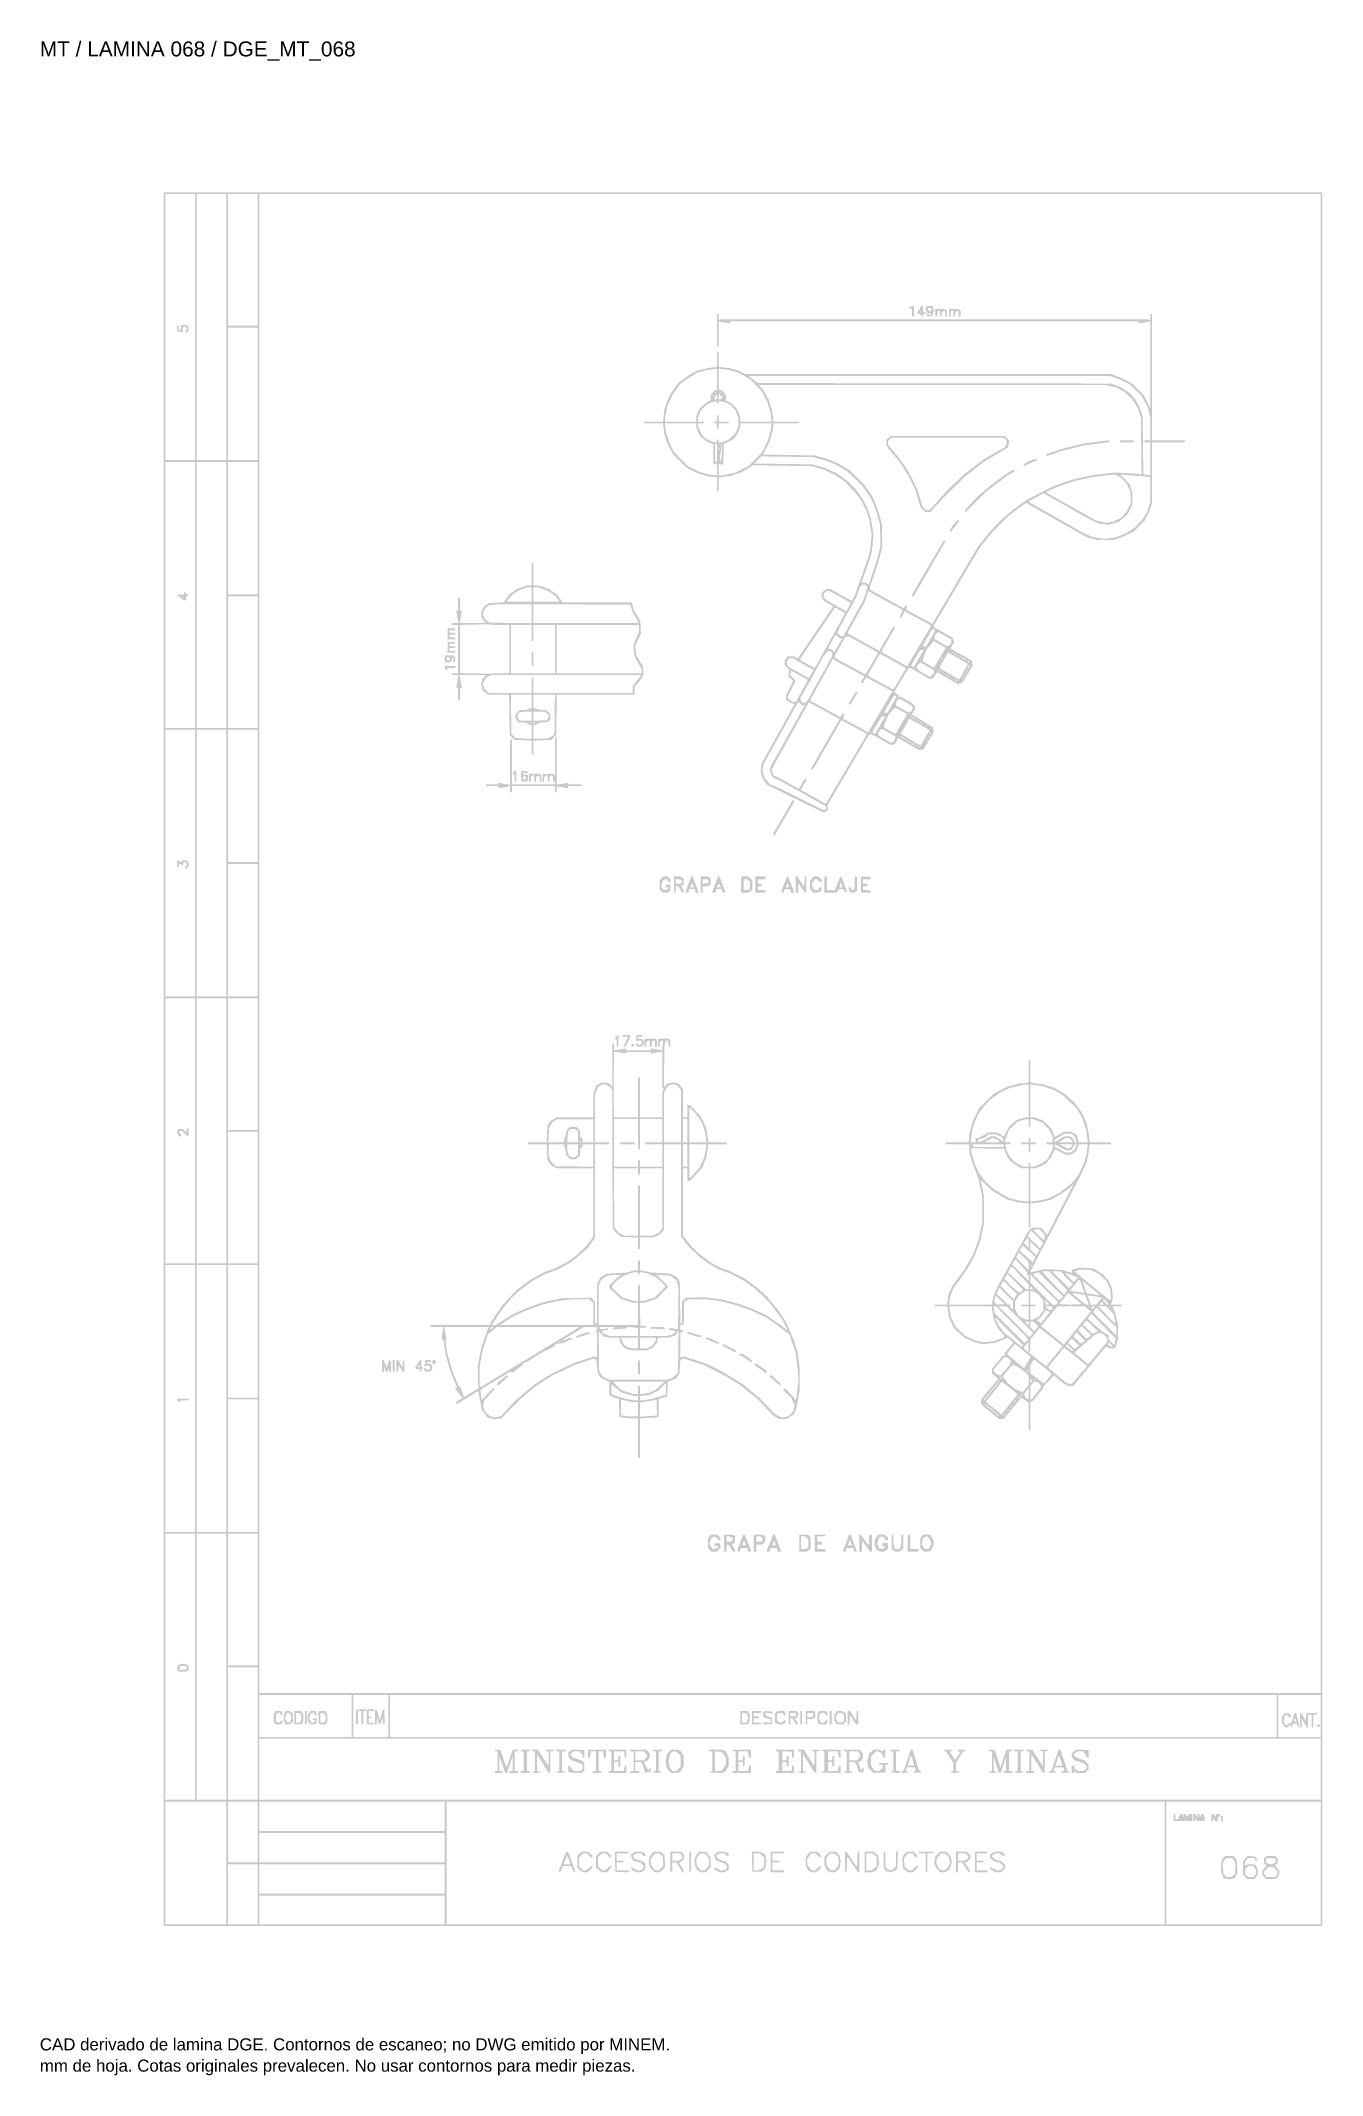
# Paper-space layout 'AN-13-DGE-068' of a CAD drawing. Header units: metres, sheet in millimetres. Extents: x 12 to 193, y 4 to 291.
import ezdxf

# ---------------------------------------------------------------- set-up
doc = ezdxf.new("R2010")
doc.units = ezdxf.units.M
doc.layers.add('DGE_DATOS', color=7, linetype='Continuous', lineweight=0)
doc.layers.add('DGE_RELLENO', color=7, linetype='Continuous', lineweight=0)
doc.styles.add('DGE_ARIAL', font='arial.ttf')

# ---------------------------------------------------------------- blocks, each defined once
blk = doc.blocks.new('LP_REF_DGE_MT_068')
at = {"layer": 'DGE_RELLENO'}
h = blk.add_hatch(color=7, dxfattribs=at)
h.paths.add_polyline_path([(29.4309, 147.7042), (29.4309, 25.534), (111.0839, 25.534), (192.7369, 25.534), (192.7369, 147.7042), (192.7369, 269.8744), (111.0839, 269.8744), (29.4309, 269.8744)], flags=0)
h.paths.add_polyline_path([(33.848, 250.88), (33.848, 232.138), (31.7656, 232.138), (29.6833, 232.138), (29.6833, 250.88), (29.6833, 269.622), (31.7656, 269.622), (33.848, 269.622)], flags=0)
h.paths.add_polyline_path([(38.265, 250.88), (38.265, 232.138), (36.1827, 232.138), (34.1004, 232.138), (34.1004, 250.88), (34.1004, 269.622), (36.1827, 269.622), (38.265, 269.622)], flags=0)
h.paths.add_polyline_path([(42.6821, 260.3457), (42.6821, 251.0693), (40.5998, 251.0693), (38.5174, 251.0693), (38.5174, 260.3457), (38.5174, 269.622), (40.5998, 269.622), (42.6821, 269.622)], flags=0)
h.paths.add_polyline_path([(192.4845, 163.9851), (192.4845, 58.3483), (117.7095, 58.3483), (42.9345, 58.3483), (42.9345, 163.9851), (42.9345, 269.622), (117.7095, 269.622), (192.4845, 269.622)], flags=0)
h.paths.add_polyline_path([(42.6821, 241.4774), (42.6821, 232.138), (40.5998, 232.138), (38.5174, 232.138), (38.5174, 241.4774), (38.5174, 250.8169), (40.5998, 250.8169), (42.6821, 250.8169)], flags=0)
h.paths.add_polyline_path([(33.848, 213.1435), (33.848, 194.4015), (31.7656, 194.4015), (29.6833, 194.4015), (29.6833, 213.1435), (29.6833, 231.8855), (31.7656, 231.8855), (33.848, 231.8855)], flags=0)
h.paths.add_polyline_path([(38.265, 213.1435), (38.265, 194.4015), (36.1827, 194.4015), (34.1004, 194.4015), (34.1004, 213.1435), (34.1004, 231.8855), (36.1827, 231.8855), (38.265, 231.8855)], flags=0)
h.paths.add_polyline_path([(42.6821, 222.5461), (42.6821, 213.2066), (40.5998, 213.2066), (38.5174, 213.2066), (38.5174, 222.5461), (38.5174, 231.8855), (40.5998, 231.8855), (42.6821, 231.8855)], flags=0)
h.paths.add_polyline_path([(42.6821, 203.6779), (42.6821, 194.4015), (40.5998, 194.4015), (38.5174, 194.4015), (38.5174, 203.6779), (38.5174, 212.9542), (40.5998, 212.9542), (42.6821, 212.9542)], flags=0)
h.paths.add_polyline_path([(33.848, 175.3439), (33.848, 156.5388), (31.7656, 156.5388), (29.6833, 156.5388), (29.6833, 175.3439), (29.6833, 194.1491), (31.7656, 194.1491), (33.848, 194.1491)], flags=0)
h.paths.add_polyline_path([(38.265, 175.3439), (38.265, 156.5388), (36.1827, 156.5388), (34.1004, 156.5388), (34.1004, 175.3439), (34.1004, 194.1491), (36.1827, 194.1491), (38.265, 194.1491)], flags=0)
h.paths.add_polyline_path([(42.6821, 184.8096), (42.6821, 175.4702), (40.5998, 175.4702), (38.5174, 175.4702), (38.5174, 184.8096), (38.5174, 194.1491), (40.5998, 194.1491), (42.6821, 194.1491)], flags=0)
h.paths.add_polyline_path([(42.6821, 165.8783), (42.6821, 156.5388), (40.5998, 156.5388), (38.5174, 156.5388), (38.5174, 165.8783), (38.5174, 175.2177), (40.5998, 175.2177), (42.6821, 175.2177)], flags=0)
h.paths.add_polyline_path([(33.848, 137.6075), (33.848, 118.9286), (31.7656, 118.9286), (29.6833, 118.9286), (29.6833, 137.6075), (29.6833, 156.2864), (31.7656, 156.2864), (33.848, 156.2864)], flags=0)
h.paths.add_polyline_path([(38.265, 137.6075), (38.265, 118.9286), (36.1827, 118.9286), (34.1004, 118.9286), (34.1004, 137.6075), (34.1004, 156.2864), (36.1827, 156.2864), (38.265, 156.2864)], flags=0)
h.paths.add_polyline_path([(42.6821, 147.01), (42.6821, 137.7337), (40.5998, 137.7337), (38.5174, 137.7337), (38.5174, 147.01), (38.5174, 156.2864), (40.5998, 156.2864), (42.6821, 156.2864)], flags=0)
h.paths.add_polyline_path([(42.6821, 128.2049), (42.6821, 118.9286), (40.5998, 118.9286), (38.5174, 118.9286), (38.5174, 128.2049), (38.5174, 137.4813), (40.5998, 137.4813), (42.6821, 137.4813)], flags=0)
h.paths.add_polyline_path([(33.848, 99.871), (33.848, 81.0659), (31.7656, 81.0659), (29.6833, 81.0659), (29.6833, 99.871), (29.6833, 118.6761), (31.7656, 118.6761), (33.848, 118.6761)], flags=0)
h.paths.add_polyline_path([(38.265, 99.871), (38.265, 81.0659), (36.1827, 81.0659), (34.1004, 81.0659), (34.1004, 99.871), (34.1004, 118.6761), (36.1827, 118.6761), (38.265, 118.6761)], flags=0)
h.paths.add_polyline_path([(42.6821, 109.3367), (42.6821, 99.9972), (40.5998, 99.9972), (38.5174, 99.9972), (38.5174, 109.3367), (38.5174, 118.6761), (40.5998, 118.6761), (42.6821, 118.6761)], flags=0)
h.paths.add_polyline_path([(42.6821, 90.4053), (42.6821, 81.0659), (40.5998, 81.0659), (38.5174, 81.0659), (38.5174, 90.4053), (38.5174, 99.7448), (40.5998, 99.7448), (42.6821, 99.7448)], flags=0)
h.paths.add_polyline_path([(33.848, 62.0714), (33.848, 43.3294), (31.7656, 43.3294), (29.6833, 43.3294), (29.6833, 62.0714), (29.6833, 80.8135), (31.7656, 80.8135), (33.848, 80.8135)], flags=0)
h.paths.add_polyline_path([(38.265, 62.0714), (38.265, 43.3294), (36.1827, 43.3294), (34.1004, 43.3294), (34.1004, 62.0714), (34.1004, 80.8135), (36.1827, 80.8135), (38.265, 80.8135)], flags=0)
h.paths.add_polyline_path([(42.6821, 71.5371), (42.6821, 62.2608), (40.5998, 62.2608), (38.5174, 62.2608), (38.5174, 71.5371), (38.5174, 80.8135), (40.5998, 80.8135), (42.6821, 80.8135)], flags=0)
h.paths.add_polyline_path([(42.6821, 52.6689), (42.6821, 43.3294), (40.5998, 43.3294), (38.5174, 43.3294), (38.5174, 52.6689), (38.5174, 62.0083), (40.5998, 62.0083), (42.6821, 62.0083)], flags=0)
h.paths.add_polyline_path([(55.9334, 55.13), (55.9334, 52.164), (49.434, 52.164), (42.9345, 52.164), (42.9345, 55.13), (42.9345, 58.0959), (49.434, 58.0959), (55.9334, 58.0959)], flags=0)
h.paths.add_polyline_path([(61.1077, 55.13), (61.1077, 52.164), (58.6467, 52.164), (56.1858, 52.164), (56.1858, 55.13), (56.1858, 58.0959), (58.6467, 58.0959), (61.1077, 58.0959)], flags=0)
h.paths.add_polyline_path([(186.3005, 55.13), (186.3005, 52.164), (123.8303, 52.164), (61.3601, 52.164), (61.3601, 55.13), (61.3601, 58.0959), (123.8303, 58.0959), (186.3005, 58.0959)], flags=0)
h.paths.add_polyline_path([(192.4845, 55.13), (192.4845, 52.164), (189.5187, 52.164), (186.5529, 52.164), (186.5529, 55.13), (186.5529, 58.0959), (189.5187, 58.0959), (192.4845, 58.0959)], flags=0)
h.paths.add_polyline_path([(192.4845, 47.6205), (192.4845, 43.3294), (117.7095, 43.3294), (42.9345, 43.3294), (42.9345, 47.6205), (42.9345, 51.9116), (117.7095, 51.9116), (192.4845, 51.9116)], flags=0)
h.paths.add_polyline_path([(38.265, 34.4317), (38.265, 25.7864), (33.9742, 25.7864), (29.6833, 25.7864), (29.6833, 34.4317), (29.6833, 43.077), (33.9742, 43.077), (38.265, 43.077)], flags=0)
h.paths.add_polyline_path([(42.6821, 38.7859), (42.6821, 34.4948), (40.5998, 34.4948), (38.5174, 34.4948), (38.5174, 38.7859), (38.5174, 43.077), (40.5998, 43.077), (42.6821, 43.077)], flags=0)
h.paths.add_polyline_path([(69.0584, 40.9946), (69.0584, 38.9121), (55.9965, 38.9121), (42.9345, 38.9121), (42.9345, 40.9946), (42.9345, 43.077), (55.9965, 43.077), (69.0584, 43.077)], flags=0)
h.paths.add_polyline_path([(170.5252, 34.4317), (170.5252, 25.7864), (119.918, 25.7864), (69.3109, 25.7864), (69.3109, 34.4317), (69.3109, 43.077), (119.918, 43.077), (170.5252, 43.077)], flags=0)
h.paths.add_polyline_path([(192.4845, 34.4317), (192.4845, 25.7864), (181.631, 25.7864), (170.7776, 25.7864), (170.7776, 34.4317), (170.7776, 43.077), (181.631, 43.077), (192.4845, 43.077)], flags=0)
h.paths.add_polyline_path([(69.0584, 36.5772), (69.0584, 34.4948), (55.9965, 34.4948), (42.9345, 34.4948), (42.9345, 36.5772), (42.9345, 38.6597), (55.9965, 38.6597), (69.0584, 38.6597)], flags=0)
h.paths.add_polyline_path([(42.6821, 30.0144), (42.6821, 25.7864), (40.5998, 25.7864), (38.5174, 25.7864), (38.5174, 30.0144), (38.5174, 34.2424), (40.5998, 34.2424), (42.6821, 34.2424)], flags=0)
h.paths.add_polyline_path([(69.0584, 32.1599), (69.0584, 30.0775), (55.9965, 30.0775), (42.9345, 30.0775), (42.9345, 32.1599), (42.9345, 34.2424), (55.9965, 34.2424), (69.0584, 34.2424)], flags=0)
h.paths.add_polyline_path([(69.0584, 27.8057), (69.0584, 25.7864), (55.9965, 25.7864), (42.9345, 25.7864), (42.9345, 27.8057), (42.9345, 29.8251), (55.9965, 29.8251), (69.0584, 29.8251)], flags=0)
h.paths.add_polyline_path([(31.8729, 250.8169), (31.7972, 250.4383), (31.6867, 250.4383), (31.5763, 250.4383), (31.5763, 250.7538), (31.5763, 251.0693), (31.4421, 251.0693), (31.3079, 251.0693), (31.3475, 250.6591), (31.387, 250.2489), (31.8017, 250.2091), (32.2163, 250.1692), (32.1353, 250.4919), (32.0543, 250.8145), (32.2655, 250.8956), (32.4767, 250.9766), (32.6228, 250.8305), (32.7689, 250.6844), (32.6056, 250.4228), (32.4422, 250.1613), (32.511, 250.0925), (32.5798, 250.0237), (32.7722, 250.1833), (32.9645, 250.343), (32.9645, 250.6178), (32.9645, 250.8926), (32.8131, 251.0441), (32.6617, 251.1955), (32.3051, 251.1955), (31.9486, 251.1955)], flags=0)
h.paths.add_polyline_path([(134.7153, 253.7623), (134.5575, 253.6987), (134.5575, 253.583), (134.5575, 253.4673), (134.7468, 253.4673), (134.9361, 253.4673), (134.9361, 252.8919), (134.9361, 252.3165), (135.0623, 252.3945), (135.1885, 252.4725), (135.1885, 253.1592), (135.1885, 253.8459), (135.0308, 253.8359), (134.873, 253.826)], flags=0)
h.paths.add_polyline_path([(135.956, 253.4208), (135.6933, 252.9957), (135.6933, 252.8529), (135.6933, 252.71), (135.9003, 252.71), (136.1072, 252.71), (136.2749, 252.4892), (136.4425, 252.2683), (136.4466, 252.4892), (136.4506, 252.71), (136.6399, 252.71), (136.8292, 252.71), (136.8292, 252.8362), (136.8292, 252.9624), (136.6399, 252.9624), (136.4506, 252.9624), (136.4506, 253.4042), (136.4506, 253.8459), (136.3347, 253.8459), (136.2187, 253.8459)], flags=0)
h.paths.add_polyline_path([(136.1982, 253.0255), (136.1982, 252.9624), (136.1351, 252.9624), (136.072, 252.9624), (136.072, 253.0255), (136.072, 253.0886), (136.1351, 253.0886), (136.1982, 253.0886)], flags=0)
h.paths.add_polyline_path([(136.9523, 253.6528), (136.7921, 253.4598), (136.9341, 253.148), (137.0762, 252.8362), (137.3313, 252.8362), (137.5864, 252.8362), (137.5864, 252.6963), (137.5864, 252.5564), (137.2585, 252.6387), (136.9307, 252.721), (136.9851, 252.5578), (137.0395, 252.3945), (137.4029, 252.3945), (137.7662, 252.3945), (137.8814, 252.7962), (137.9966, 253.1978), (137.9153, 253.5219), (137.834, 253.8459), (137.4732, 253.8459), (137.1125, 253.8459)], flags=0)
h.paths.add_polyline_path([(137.6337, 253.4928), (137.6959, 253.3921), (137.5877, 253.2169), (137.4794, 253.0418), (137.2819, 253.2057), (137.0844, 253.3697), (137.1535, 253.4816), (137.2227, 253.5935), (137.3971, 253.5935), (137.5715, 253.5935)], flags=0)
h.paths.add_polyline_path([(138.2174, 252.8993), (138.2174, 252.3314), (138.3356, 252.3314), (138.4538, 252.3314), (138.4934, 252.7318), (138.5329, 253.1323), (138.6907, 253.1841), (138.8484, 253.2359), (138.8484, 252.8542), (138.8484, 252.4725), (138.9746, 252.3945), (139.1008, 252.3165), (139.1008, 252.624), (139.1008, 252.9315), (139.2702, 253.0721), (139.4395, 253.2127), (139.5226, 253.1296), (139.6056, 253.0466), (139.6056, 252.689), (139.6056, 252.3314), (139.7318, 252.3314), (139.858, 252.3314), (139.858, 252.7577), (139.858, 253.1839), (139.7003, 253.3035), (139.5425, 253.4231), (138.88, 253.4452), (138.2174, 253.4673)], flags=0)
h.paths.add_polyline_path([(140.1104, 252.8993), (140.1104, 252.3314), (140.2286, 252.3314), (140.3468, 252.3314), (140.3864, 252.7318), (140.4259, 253.1323), (140.5837, 253.1841), (140.7414, 253.2359), (140.7414, 252.8542), (140.7414, 252.4725), (140.8677, 252.3945), (140.9939, 252.3165), (140.9939, 252.624), (140.9939, 252.9315), (141.1632, 253.0721), (141.3326, 253.2127), (141.4156, 253.1296), (141.4987, 253.0466), (141.4987, 252.689), (141.4987, 252.3314), (141.6249, 252.3314), (141.7511, 252.3314), (141.7511, 252.7577), (141.7511, 253.1839), (141.5933, 253.3035), (141.4356, 253.4231), (140.773, 253.4452), (140.1104, 253.4673)], flags=0)
h.paths.add_polyline_path([(107.424, 250.4383), (107.424, 248.1665), (107.5502, 248.1665), (107.6764, 248.1665), (107.6764, 249.9419), (107.6764, 251.7174), (107.8973, 251.6529), (108.1181, 251.5885), (108.7176, 251.5039), (109.317, 251.4193), (109.317, 251.5598), (109.317, 251.7003), (138.0912, 251.7003), (166.8654, 251.7003), (166.8654, 251.5598), (166.8654, 251.4193), (167.4648, 251.5039), (168.0643, 251.5885), (168.2851, 251.6529), (168.506, 251.7174), (168.506, 245.5708), (168.506, 239.4242), (168.0528, 240.33), (167.5997, 241.2359), (166.7434, 242.1042), (165.8871, 242.9724), (165.1247, 243.3574), (164.3622, 243.7423), (163.6892, 243.9981), (163.0162, 244.2539), (137.2343, 244.254), (111.4524, 244.254), (110.9804, 244.4948), (110.5084, 244.7357), (109.818, 244.9269), (109.1277, 245.1182), (108.4021, 245.2), (107.6764, 245.2819), (107.6764, 246.3455), (107.6764, 247.4092), (107.5502, 247.4092), (107.424, 247.4092), (107.424, 246.3442), (107.424, 245.2792), (106.8245, 245.2022), (106.2251, 245.1253), (105.4048, 244.934), (104.5844, 244.7427), (104.0165, 244.4167), (103.4486, 244.0907), (102.7471, 243.5802), (102.0456, 243.0698), (101.5326, 242.3683), (101.0195, 241.6667), (100.7356, 241.1049), (100.4517, 240.543), (100.2264, 239.888), (100.0011, 239.2331), (99.9118, 238.399), (99.8224, 237.5649), (98.4415, 237.5649), (97.0605, 237.5649), (97.1385, 237.4387), (97.2165, 237.3125), (98.5196, 237.3125), (99.8228, 237.3125), (99.9074, 236.5868), (99.992, 235.8611), (100.1899, 235.2301), (100.3877, 234.599), (100.8224, 233.7608), (101.257, 232.9225), (102.2266, 231.9796), (103.1962, 231.0367), (103.9534, 230.6583), (104.7106, 230.28), (105.3417, 230.08), (105.9727, 229.8801), (106.6983, 229.7955), (107.424, 229.7109), (107.424, 228.7158), (107.424, 227.7207), (107.5502, 227.7207), (107.6764, 227.7207), (107.6764, 228.7156), (107.6764, 229.7106), (108.5104, 229.7999), (109.3444, 229.8892), (109.9994, 230.1146), (110.6543, 230.3399), (111.2123, 230.6246), (111.7702, 230.9092), (112.1066, 231.1579), (112.4429, 231.4066), (116.5906, 231.3461), (120.7384, 231.2857), (121.6218, 231.0322), (122.5052, 230.7787), (123.2624, 230.4281), (124.0196, 230.0775), (124.7137, 229.6045), (125.4078, 229.1314), (126.1755, 228.3314), (126.9433, 227.5313), (127.3266, 227.0265), (127.71, 226.5217), (128.1172, 225.7122), (128.5243, 224.9027), (128.7043, 224.3239), (128.8843, 223.7451), (129.0533, 222.6442), (129.2223, 221.5434), (129.1174, 220.4987), (129.0125, 219.454), (128.8989, 219.0122), (128.7853, 218.5705), (127.8243, 215.8232), (126.8633, 213.0758), (126.6687, 212.6995), (126.4741, 212.3232), (126.4144, 212.3232), (126.3548, 212.3232), (124.8888, 213.1435), (123.4228, 213.9639), (123.1388, 213.9639), (122.8547, 213.9639), (122.5222, 213.7023), (122.1897, 213.4407), (122.1897, 213.0993), (122.1897, 212.758), (122.3816, 212.4839), (122.5736, 212.2098), (123.1981, 211.8699), (123.8226, 211.53), (122.7729, 210.0019), (121.7233, 208.4738), (120.2653, 206.3171), (118.8073, 204.1604), (118.5108, 204.3248), (118.2143, 204.4893), (117.8071, 204.4937), (117.3998, 204.4982), (117.1918, 204.1808), (116.9838, 203.8633), (116.9838, 203.5415), (116.9838, 203.2198), (117.3016, 202.8809), (117.6193, 202.542), (117.5542, 202.1234), (117.4891, 201.7048), (117.8292, 201.3498), (118.1693, 200.9948), (117.6554, 199.9727), (117.1416, 198.9506), (117.1416, 198.6468), (117.1416, 198.343), (117.4777, 198.1227), (117.8139, 197.9025), (118.0892, 197.8243), (118.3645, 197.746), (116.034, 193.551), (113.7034, 189.356), (113.6427, 188.8169), (113.5819, 188.2777), (113.7208, 187.7617), (113.8598, 187.2457), (114.144, 186.8352), (114.4282, 186.4248), (114.7437, 186.2574), (115.0592, 186.09), (118.6699, 184.3139), (122.2806, 182.5379), (122.5352, 182.5379), (122.7898, 182.5379), (122.9414, 182.7205), (123.0929, 182.9031), (123.0525, 183.2115), (123.0121, 183.5199), (125.9137, 188.4483), (128.8153, 193.3767), (128.981, 193.4465), (129.1468, 193.5162), (129.612, 193.2827), (130.0773, 193.0492), (130.9891, 192.5119), (131.9009, 191.9746), (132.1981, 192.0492), (132.4953, 192.1238), (132.7261, 192.5523), (132.9568, 192.9807), (134.4474, 192.1101), (135.9379, 191.2395), (136.2527, 191.3185), (136.5675, 191.3975), (137.2728, 192.6024), (137.9782, 193.8072), (137.9401, 194.135), (137.9019, 194.4627), (136.5137, 195.3124), (135.1254, 196.162), (134.9992, 196.2103), (134.873, 196.2587), (135.0939, 196.6432), (135.3147, 197.0277), (135.3147, 197.2727), (135.3147, 197.5176), (135.0939, 197.7085), (134.873, 197.8995), (134.0748, 198.3607), (133.2765, 198.822), (133.1598, 198.7498), (133.0431, 198.6777), (133.0431, 198.8247), (133.0431, 198.9718), (132.7374, 199.2123), (132.4316, 199.4528), (133.3999, 201.09), (134.3682, 202.7271), (134.534, 202.7914), (134.6997, 202.8557), (135.0388, 202.6638), (135.3778, 202.4718), (136.3036, 201.9074), (137.2293, 201.343), (137.5254, 201.343), (137.8216, 201.343), (138.1048, 201.7532), (138.3881, 202.1633), (138.4236, 202.2106), (138.4591, 202.2578), (139.9204, 201.4092), (141.3816, 200.5607), (141.684, 200.6366), (141.9863, 200.7124), (142.738, 201.9567), (143.4896, 203.201), (143.4253, 203.5372), (143.3611, 203.8734), (142.0197, 204.6264), (140.6783, 205.3794), (140.5024, 205.4939), (140.3264, 205.6084), (140.599, 206.0495), (140.8716, 206.4907), (140.7526, 206.8036), (140.6337, 207.1166), (139.7726, 207.6044), (138.9115, 208.0921), (138.4383, 208.3385), (137.965, 208.5848), (137.965, 208.6944), (137.965, 208.804), (141.2147, 214.2954), (144.4644, 219.7868), (145.3416, 220.8825), (146.2188, 221.9781), (147.3609, 223.1237), (148.5029, 224.2693), (149.751, 225.1939), (150.9992, 226.1186), (151.2024, 225.9952), (151.4056, 225.8719), (155.444, 223.5895), (159.4825, 221.3071), (160.2397, 221.0826), (160.9969, 220.8581), (162.1328, 220.8569), (163.2686, 220.8556), (163.9627, 221.0874), (164.6568, 221.3191), (165.3909, 221.6862), (166.1249, 222.0534), (166.9301, 222.8586), (167.7354, 223.6639), (168.0693, 224.323), (168.4033, 224.9821), (168.5795, 225.5625), (168.7557, 226.143), (168.757, 230.4026), (168.7584, 234.6621), (171.0226, 234.6621), (173.2868, 234.6621), (173.3648, 234.7883), (173.4428, 234.9146), (171.1006, 234.9146), (168.7584, 234.9146), (168.7584, 243.8123), (168.7584, 252.71), (168.6322, 252.71), (168.506, 252.71), (168.506, 252.2608), (168.506, 251.8117), (168.3889, 251.884), (168.2718, 251.9564), (138.0912, 251.9564), (107.9106, 251.9564), (107.7935, 251.884), (107.6764, 251.8117), (107.6764, 252.2608), (107.6764, 252.71), (107.5502, 252.71), (107.424, 252.71)], flags=0)
h.paths.add_polyline_path([(107.424, 243.4968), (107.424, 241.9823), (107.2439, 241.9823), (107.0637, 241.9823), (106.8021, 241.6497), (106.5406, 241.3172), (106.5406, 240.9571), (106.5406, 240.5971), (106.0673, 240.2943), (105.5941, 239.9915), (105.2537, 239.6301), (104.9133, 239.2688), (104.7173, 238.7995), (104.5213, 238.3303), (104.5213, 237.9476), (104.5213, 237.5649), (102.3128, 237.5649), (100.1043, 237.5649), (100.1064, 237.8489), (100.1086, 238.1329), (100.2934, 239.0053), (100.4783, 239.8777), (100.8415, 240.646), (101.2047, 241.4143), (101.7782, 242.1871), (102.3517, 242.9598), (103.4385, 243.683), (104.5253, 244.4061), (105.1228, 244.5885), (105.7203, 244.771), (106.4144, 244.8757), (107.1085, 244.9805), (107.2662, 244.9959), (107.424, 245.0113)], flags=0)
h.paths.add_polyline_path([(109.6956, 244.6751), (110.3898, 244.4864), (111.2101, 244.0342), (112.0304, 243.5819), (112.8601, 242.7424), (113.6899, 241.9028), (114.0833, 241.1764), (114.4766, 240.45), (114.7256, 239.6701), (114.9746, 238.8901), (115.0528, 238.2275), (115.131, 237.5649), (112.9182, 237.5649), (110.7053, 237.5649), (110.7053, 237.8646), (110.7053, 238.1643), (110.5105, 238.7165), (110.3158, 239.2688), (109.8616, 239.7342), (109.4074, 240.1995), (109.0467, 240.349), (108.686, 240.4984), (108.686, 240.8967), (108.686, 241.295), (108.484, 241.5835), (108.2819, 241.872), (107.9792, 241.9871), (107.6764, 242.1022), (107.6764, 243.5611), (107.6764, 245.02), (108.339, 244.9419), (109.0015, 244.8638)], flags=0)
h.paths.add_polyline_path([(163.4703, 243.7666), (164.1531, 243.5317), (164.9098, 243.1486), (165.6664, 242.7656), (166.4666, 241.9638), (167.2668, 241.1619), (167.6918, 240.4019), (168.1169, 239.642), (168.3096, 238.8243), (168.5023, 238.0067), (168.5041, 236.4606), (168.506, 234.9146), (168.0568, 234.9146), (167.6077, 234.9146), (167.6857, 234.7883), (167.7637, 234.6621), (168.1348, 234.6621), (168.506, 234.6621), (168.506, 232.3273), (168.506, 229.9924), (168.3956, 229.9924), (168.2851, 229.9924), (167.9023, 230.069), (167.5194, 230.1456), (167.4664, 234.2654), (167.4134, 238.3853), (167.1524, 239.0929), (166.8914, 239.8004), (166.5477, 240.3549), (166.2039, 240.9095), (165.8721, 241.2696), (165.5402, 241.6298), (164.9092, 242.0362), (164.2782, 242.4426), (163.6472, 242.6857), (163.0162, 242.9288), (138.1021, 242.9625), (113.1881, 242.9962), (112.5777, 243.4617), (111.9673, 243.9273), (111.9673, 243.9644), (111.9673, 244.0016), (137.3773, 244.0016), (162.7874, 244.0016)], flags=0)
h.paths.add_polyline_path([(162.8451, 242.5574), (163.6835, 242.3797), (164.2143, 242.1089), (164.745, 241.8381), (165.3202, 241.3107), (165.8953, 240.7833), (166.3048, 240.1463), (166.7142, 239.5092), (166.9379, 238.8211), (167.1616, 238.1329), (167.2136, 234.1134), (167.2656, 230.0938), (166.9077, 230.1616), (166.5499, 230.2294), (165.0354, 230.3073), (163.521, 230.3851), (161.8777, 230.191), (160.2345, 229.9968), (158.8489, 229.6881), (157.4633, 229.3795), (156.1381, 228.9191), (154.813, 228.4587), (152.9085, 227.4746), (151.004, 226.4906), (150.069, 225.8121), (149.1339, 225.1335), (148.1874, 224.3126), (147.2409, 223.4917), (146.5384, 222.7349), (145.8359, 221.9781), (145.0419, 220.9934), (144.248, 220.0086), (141.0268, 214.5567), (137.8056, 209.1048), (137.7877, 209.0809), (137.7698, 209.0569), (135.9428, 210.0533), (134.1158, 211.0496), (134.1605, 211.4023), (134.2052, 211.7551), (133.9474, 211.5217), (133.6895, 211.2883), (131.3471, 212.5747), (129.0046, 213.8612), (129.0046, 214.0755), (129.0046, 214.2899), (129.5761, 215.9885), (130.1477, 217.687), (130.4178, 218.6967), (130.688, 219.7064), (130.683, 221.4102), (130.6779, 223.114), (130.339, 224.2999), (130, 225.4858), (129.6429, 226.2735), (129.2858, 227.0611), (128.7633, 227.8305), (128.2409, 228.5998), (127.1759, 229.6577), (126.1109, 230.7156), (125.2546, 231.2166), (124.3982, 231.7176), (123.5779, 232.0535), (122.7576, 232.3894), (121.9373, 232.595), (121.117, 232.8006), (117.5116, 232.8604), (113.9063, 232.9202), (114.3752, 233.8227), (114.8441, 234.7252), (115.0427, 235.4194), (115.2414, 236.1135), (115.3158, 236.713), (115.3902, 237.3125), (117.1419, 237.3125), (118.8935, 237.3125), (118.9715, 237.4387), (119.0495, 237.5649), (117.2212, 237.5649), (115.3929, 237.5649), (115.3089, 238.2906), (115.2249, 239.0163), (114.9824, 239.8247), (114.7399, 240.6331), (114.3516, 241.3118), (113.9633, 241.9905), (113.6482, 242.365), (113.3331, 242.7395), (137.6698, 242.7373), (162.0066, 242.7351)], flags=0)
h.paths.add_polyline_path([(107.2978, 241.6667), (107.2978, 241.6036), (107.2347, 241.6036), (107.1716, 241.6036), (107.1716, 241.6667), (107.1716, 241.7298), (107.2347, 241.7298), (107.2978, 241.7298)], flags=0)
h.paths.add_polyline_path([(108.055, 241.6667), (108.055, 241.6036), (107.9919, 241.6036), (107.9288, 241.6036), (107.9288, 241.6667), (107.9288, 241.7298), (107.9919, 241.7298), (108.055, 241.7298)], flags=0)
h.paths.add_polyline_path([(108.11, 240.8332), (108.0401, 240.7202), (107.8583, 240.7202), (107.6764, 240.7202), (107.6806, 241.1303), (107.6848, 241.5405), (107.9323, 241.2434), (108.1799, 240.9463)], flags=0)
h.paths.add_polyline_path([(108.3074, 241.4143), (108.3074, 241.3512), (108.2443, 241.3512), (108.1812, 241.3512), (108.1812, 241.4143), (108.1812, 241.4774), (108.2443, 241.4774), (108.3074, 241.4774)], flags=0)
h.paths.add_polyline_path([(107.424, 241.0357), (107.424, 240.7202), (107.2347, 240.7202), (107.0454, 240.7202), (107.0454, 240.7916), (107.0454, 240.863), (107.176, 241.1071), (107.3067, 241.3512), (107.3653, 241.3512), (107.424, 241.3512)], flags=0)
h.paths.add_polyline_path([(106.9192, 241.1619), (106.9192, 241.0988), (106.8561, 241.0988), (106.793, 241.0988), (106.793, 241.1619), (106.793, 241.225), (106.8561, 241.225), (106.9192, 241.225)], flags=0)
h.paths.add_polyline_path([(108.4336, 241.1619), (108.4336, 241.0988), (108.3705, 241.0988), (108.3074, 241.0988), (108.3074, 241.1619), (108.3074, 241.225), (108.3705, 241.225), (108.4336, 241.225)], flags=0)
h.paths.add_polyline_path([(107.5595, 240.0891), (107.6764, 240.0891), (107.6764, 240.2753), (107.6764, 240.4614), (108.0866, 240.3833), (108.4967, 240.3051), (108.9384, 240.0825), (109.3801, 239.8598), (109.7083, 239.5012), (110.0365, 239.1426), (110.2447, 238.6036), (110.4529, 238.0647), (110.4501, 237.4677), (110.4473, 236.8708), (110.2131, 236.366), (109.9789, 235.8611), (109.5533, 235.4573), (109.1277, 235.0536), (108.6585, 234.8579), (108.1893, 234.6621), (107.9329, 234.6621), (107.6764, 234.6621), (107.6764, 234.8515), (107.6764, 235.0408), (107.5502, 235.0408), (107.424, 235.0408), (107.424, 234.8515), (107.424, 234.6621), (107.1674, 234.6621), (106.9108, 234.6621), (106.3155, 234.964), (105.7203, 235.2659), (105.5063, 235.5027), (105.2924, 235.7395), (105.0359, 236.3051), (104.7793, 236.8708), (104.7765, 237.0917), (104.7737, 237.3125), (105.1524, 237.3125), (105.531, 237.3125), (105.531, 237.4387), (105.531, 237.5649), (105.1524, 237.5649), (104.7737, 237.5649), (104.7737, 237.8845), (104.7737, 238.2041), (104.9697, 238.6733), (105.1657, 239.1426), (105.5061, 239.5009), (105.8465, 239.8592), (106.2251, 240.0584), (106.6037, 240.2576), (106.9823, 240.338), (107.3609, 240.4185), (107.4017, 240.2538), (107.4425, 240.0891)], flags=0)
h.paths.add_polyline_path([(104.5213, 237.0075), (104.5213, 236.7024), (104.7576, 236.1513), (104.9938, 235.6002), (105.4396, 235.2087), (105.8854, 234.8173), (106.4023, 234.5892), (106.9192, 234.3611), (106.9192, 232.9255), (106.9192, 231.4899), (107.1716, 231.57), (107.424, 231.6501), (107.424, 230.8094), (107.424, 229.9687), (106.7614, 230.0523), (106.0989, 230.1358), (105.4679, 230.3341), (104.8368, 230.5324), (104.0921, 230.9049), (103.3473, 231.2774), (102.369, 232.2558), (101.3906, 233.2342), (101.0805, 233.8535), (100.7703, 234.4728), (100.507, 235.2932), (100.2436, 236.1135), (100.1596, 236.713), (100.0756, 237.3125), (102.2985, 237.3125), (104.5213, 237.3125)], flags=0)
h.paths.add_polyline_path([(115.0497, 236.7761), (114.9742, 236.2398), (114.7853, 235.5531), (114.5965, 234.8665), (114.1642, 234.008), (113.7319, 233.1494), (112.7961, 232.2136), (111.8603, 231.2778), (110.9357, 230.8228), (110.0111, 230.3678), (109.1277, 230.1823), (108.2443, 229.9968), (107.9604, 229.9946), (107.6764, 229.9924), (107.6764, 230.7953), (107.6764, 231.5981), (107.9919, 231.5378), (108.3074, 231.4775), (108.3354, 232.3441), (108.3635, 233.2107), (108.3692, 233.814), (108.3749, 234.4172), (109.0037, 234.7123), (109.6325, 235.0074), (109.9087, 235.308), (110.1848, 235.6087), (110.4423, 236.1766), (110.6997, 236.7446), (110.7025, 237.0286), (110.7053, 237.3125), (112.9153, 237.3125), (115.1253, 237.3125)], flags=0)
h.paths.add_polyline_path([(107.424, 233.2182), (107.424, 232.0267), (107.2978, 231.9486), (107.1716, 231.8706), (107.1716, 233.1402), (107.1716, 234.4097), (107.2978, 234.4097), (107.424, 234.4097)], flags=0)
h.paths.add_polyline_path([(108.0826, 232.8235), (108.009, 231.6962), (107.9138, 232.138), (107.8186, 232.5797), (107.9422, 233.1375), (108.0657, 233.6953), (107.9966, 234.084), (107.9276, 234.4728), (108.0418, 234.2118), (108.1561, 233.9507)], flags=0)
h.paths.add_polyline_path([(107.7626, 233.6288), (107.6963, 233.4632), (107.6864, 233.7051), (107.6764, 233.947), (107.7526, 233.8707), (107.8289, 233.7945)], flags=0)
h.paths.add_polyline_path([(121.748, 232.3443), (122.6314, 232.1281), (123.4517, 231.7889), (124.272, 231.4498), (125.0171, 231.0103), (125.7622, 230.5708), (126.7974, 229.5909), (127.8325, 228.611), (128.4727, 227.6849), (129.1128, 226.7589), (129.4442, 226.0096), (129.7755, 225.2603), (130.0993, 224.1241), (130.4231, 222.9878), (130.4284, 221.4102), (130.4337, 219.8326), (130.218, 219.0122), (130.0023, 218.1919), (129.4303, 216.4577), (128.8583, 214.7236), (128.7509, 214.6572), (128.6435, 214.5908), (128.5642, 214.7191), (128.4849, 214.8473), (128.1312, 214.8473), (127.7775, 214.8473), (128.3935, 216.5827), (129.0095, 218.3181), (129.1367, 218.8229), (129.2639, 219.3278), (129.3782, 220.4468), (129.4925, 221.5658), (129.3143, 222.7186), (129.1361, 223.8713), (128.9564, 224.4501), (128.7767, 225.0289), (128.3689, 225.8384), (127.961, 226.6479), (127.4187, 227.4051), (126.8764, 228.1624), (126.2683, 228.7405), (125.6603, 229.3187), (124.967, 229.8036), (124.2738, 230.2885), (123.4526, 230.6636), (122.6314, 231.0387), (121.748, 231.2897), (120.8646, 231.5408), (116.7806, 231.5989), (112.6965, 231.657), (113.1838, 232.1594), (113.671, 232.6618), (117.2678, 232.6112), (120.8646, 232.5606)], flags=0)
h.paths.add_polyline_path([(163.9362, 229.8778), (164.4044, 229.6369), (164.7402, 229.2783), (165.0759, 228.9196), (165.3688, 228.3517), (165.6617, 227.7838), (165.7096, 226.9374), (165.7574, 226.091), (165.4944, 225.5491), (165.2313, 225.0072), (164.8366, 224.5295), (164.442, 224.0519), (163.8342, 223.7439), (163.2263, 223.4359), (162.7401, 223.3581), (162.2538, 223.2803), (161.5345, 223.4682), (160.8152, 223.656), (157.3455, 225.5937), (153.8759, 227.5313), (153.8712, 227.6048), (153.8665, 227.6784), (154.9077, 228.1253), (155.9488, 228.5722), (156.9585, 228.8999), (157.9681, 229.2275), (159.2201, 229.4953), (160.4721, 229.7631), (161.8073, 229.9255), (163.1424, 230.0879), (163.3052, 230.1033), (163.4679, 230.1186)], flags=0)
h.paths.add_polyline_path([(166.4868, 229.9292), (167.5595, 229.857), (168.0327, 229.7824), (168.506, 229.7077), (168.506, 227.9767), (168.506, 226.2457), (168.253, 225.5103), (168, 224.7749), (167.6964, 224.26), (167.3927, 223.7451), (166.8449, 223.1771), (166.2971, 222.6092), (165.6795, 222.2012), (165.062, 221.7933), (164.3546, 221.5275), (163.6472, 221.2618), (162.8995, 221.1404), (162.1518, 221.019), (161.2954, 221.1518), (160.4391, 221.2847), (159.8802, 221.5052), (159.3212, 221.7257), (155.3302, 223.9896), (151.3392, 226.2534), (151.4355, 226.341), (151.5318, 226.4287), (152.4849, 226.9462), (153.438, 227.4637), (156.7127, 225.6177), (159.9873, 223.7716), (160.6195, 223.4791), (161.2516, 223.1865), (161.9555, 223.1038), (162.6594, 223.021), (163.3598, 223.2246), (164.0602, 223.4282), (164.6956, 223.9996), (165.3311, 224.571), (165.6565, 225.2241), (165.9819, 225.8771), (165.9819, 226.7133), (165.9819, 227.5495), (165.7729, 228.1629), (165.5639, 228.7764), (164.9127, 229.4488), (164.2615, 230.1212), (164.8377, 230.0612), (165.414, 230.0013)], flags=0)
h.paths.add_polyline_path([(128.4961, 214.4101), (128.6495, 214.2252), (128.3727, 213.3688), (128.0959, 212.5125), (126.6921, 209.9594), (125.2882, 207.4063), (125.1334, 207.3469), (124.9785, 207.2875), (124.7003, 207.5127), (124.4221, 207.738), (124.5595, 208.132), (124.6968, 208.526), (125.8926, 210.6725), (127.0883, 212.819), (127.3055, 213.4861), (127.5226, 214.1532), (127.7153, 214.3741), (127.9079, 214.5949), (128.1253, 214.5949), (128.3427, 214.5949)], flags=0)
h.paths.add_polyline_path([(124.7799, 212.8584), (126.2973, 212.0076), (125.9745, 211.4146), (125.6517, 210.8215), (124.3595, 211.5521), (123.0672, 212.2827), (122.7547, 212.5545), (122.4421, 212.8263), (122.4421, 213.0724), (122.4421, 213.3185), (122.7226, 213.515), (123.0031, 213.7115), (123.1327, 213.7103), (123.2624, 213.7091)], flags=0)
h.paths.add_polyline_path([(131.6233, 212.0837), (133.5479, 211.0414), (133.5434, 210.8935), (133.539, 210.7456), (133.3586, 210.43), (133.1782, 210.1145), (133.1738, 210.0198), (133.1693, 209.9252), (133.2923, 209.9252), (133.4152, 209.9252), (133.6238, 210.3354), (133.8324, 210.7456), (133.8701, 210.7888), (133.9078, 210.832), (135.683, 209.8633), (137.4582, 208.8947), (137.5144, 208.8037), (137.5707, 208.7126), (135.9274, 205.9428), (134.2841, 203.173), (134.2417, 203.1307), (134.1994, 203.0883), (132.4224, 204.0772), (130.6455, 205.0661), (130.6454, 205.169), (130.6453, 205.2718), (131.5465, 206.8097), (132.4477, 208.3476), (132.4951, 208.4335), (132.5424, 208.5195), (132.4234, 208.593), (132.3043, 208.6666), (131.3508, 207.0557), (130.3974, 205.4448), (130.3588, 205.3358), (130.3202, 205.2269), (128.1164, 206.4546), (125.9127, 207.6822), (125.8653, 207.7257), (125.818, 207.7692), (127.0205, 209.9144), (128.2231, 212.0595), (128.4966, 212.8814), (128.7701, 213.7033), (129.2344, 213.4147), (129.6987, 213.1261)], flags=0)
h.paths.add_polyline_path([(124.8399, 210.9417), (125.4078, 210.5897), (125.3698, 210.4273), (125.3317, 210.2648), (123.2977, 206.5927), (121.2637, 202.9206), (121.2319, 202.878), (121.2001, 202.8354), (120.1797, 203.3829), (119.1593, 203.9303), (119.1916, 204.0898), (119.2239, 204.2493), (121.6213, 207.7814), (124.0188, 211.3135), (124.1454, 211.3036), (124.272, 211.2936)], flags=0)
h.paths.add_polyline_path([(138.1294, 208.1395), (138.1543, 208.0577), (137.527, 206.9721), (136.8997, 205.8865), (136.6751, 205.8865), (136.4506, 205.8865), (136.4506, 205.9649), (136.4506, 206.0433), (137.1005, 207.1695), (137.7504, 208.2957), (137.9275, 208.2585), (138.1045, 208.2214)], flags=0)
h.paths.add_polyline_path([(140.3491, 206.9093), (140.5247, 206.8031), (140.4423, 206.4746), (140.3599, 206.1462), (140.1187, 206.0171), (139.8775, 205.8881), (138.9844, 206.403), (138.0912, 206.918), (138.0912, 207.1595), (138.0912, 207.401), (138.3483, 207.6581), (138.6054, 207.9152), (139.3894, 207.4653), (140.1735, 207.0155)], flags=0)
h.paths.add_polyline_path([(124.9137, 207.0224), (125.0796, 207.0224), (124.5595, 206.1074), (124.0394, 205.1924), (123.9987, 205.1405), (123.9581, 205.0887), (123.7265, 205.2983), (123.4949, 205.5079), (123.2735, 205.5079), (123.0521, 205.5079), (123.0941, 205.605), (123.1362, 205.7021), (123.6316, 206.6064), (124.1269, 207.5108), (124.4374, 207.2666), (124.7478, 207.0224)], flags=0)
h.paths.add_polyline_path([(127.995, 206.1899), (129.9511, 205.1062), (130.035, 205.0231), (130.119, 204.9399), (129.3168, 203.5654), (128.5147, 202.1909), (128.3991, 202.0752), (128.2834, 201.9596), (126.2777, 203.049), (124.272, 204.1384), (124.1206, 204.2868), (123.9692, 204.4351), (124.7516, 205.8532), (125.5341, 207.2713), (125.7865, 207.2724), (126.0389, 207.2736)], flags=0)
h.paths.add_polyline_path([(139.4705, 205.7698), (139.6509, 205.6618), (139.102, 204.7329), (138.5532, 203.8041), (138.2604, 203.3354), (137.9676, 202.8667), (137.2091, 203.3186), (136.4506, 203.7705), (136.4506, 203.9437), (136.4506, 204.1169), (136.6905, 204.7485), (136.9305, 205.38), (137.4571, 206.0091), (137.9838, 206.6381), (138.637, 206.258), (139.2901, 205.8778)], flags=0)
h.paths.add_polyline_path([(136.5417, 205.287), (136.4918, 205.1924), (135.8231, 204.088), (135.1544, 202.9837), (135.0527, 202.9837), (134.951, 202.9837), (134.8722, 203.1113), (134.7933, 203.2389), (135.2608, 204.0263), (135.7283, 204.8137), (135.903, 205.0977), (136.0778, 205.3817), (136.3347, 205.3817), (136.5917, 205.3817)], flags=0)
h.paths.add_polyline_path([(123.46, 205.1248), (123.7041, 204.9942), (123.7041, 204.7872), (123.7041, 204.5802), (121.9814, 201.4786), (120.2588, 198.3771), (120.0688, 198.1562), (119.8789, 197.9353), (119.6434, 197.9353), (119.4078, 197.9353), (119.2726, 198.2322), (119.1373, 198.5291), (119.8029, 199.7152), (120.4685, 200.9013), (120.5719, 200.9433), (120.6753, 200.9854), (120.6753, 201.1241), (120.6753, 201.2629), (121.5764, 202.9121), (122.4776, 204.5613), (122.799, 204.9084), (123.1203, 205.2555), (123.1681, 205.2555), (123.2159, 205.2555)], flags=0)
h.paths.add_polyline_path([(140.6152, 205.0661), (140.6152, 205.003), (140.5521, 205.003), (140.489, 205.003), (140.489, 205.0661), (140.489, 205.1293), (140.5521, 205.1293), (140.6152, 205.1293)], flags=0)
h.paths.add_polyline_path([(141.5624, 204.12), (142.6976, 203.4652), (142.7442, 203.4198), (142.7907, 203.3744), (142.1879, 202.3004), (141.5851, 201.2264), (141.5103, 201.2635), (141.4356, 201.3006), (140.142, 202.0401), (138.8484, 202.7796), (138.8507, 202.9132), (138.853, 203.0468), (139.4238, 204.0266), (139.9947, 205.0063), (140.211, 204.8906), (140.4273, 204.7748)], flags=0)
h.paths.add_polyline_path([(140.8677, 204.9399), (140.8677, 204.8768), (140.8045, 204.8768), (140.7414, 204.8768), (140.7414, 204.9399), (140.7414, 205.003), (140.8045, 205.003), (140.8677, 205.003)], flags=0)
h.paths.add_polyline_path([(133.8468, 202.4468), (133.6471, 202.0606), (133.1436, 201.2285), (132.6402, 200.3964), (132.4567, 200.1073), (132.2733, 199.8182), (130.7967, 200.6038), (129.3201, 201.3895), (128.9787, 201.5949), (128.6373, 201.8003), (129.5185, 203.3251), (130.3998, 204.8498), (132.2231, 203.8414), (134.0465, 202.833)], flags=0)
h.paths.add_polyline_path([(141.1832, 204.7506), (141.2612, 204.6244), (141.1981, 204.6244), (141.135, 204.6244), (141.057, 204.7506), (140.979, 204.8768), (141.0421, 204.8768), (141.1052, 204.8768)], flags=0)
h.paths.add_polyline_path([(141.4987, 204.5613), (141.4987, 204.4982), (141.4356, 204.4982), (141.3725, 204.4982), (141.3725, 204.5613), (141.3725, 204.6244), (141.4356, 204.6244), (141.4987, 204.6244)], flags=0)
h.paths.add_polyline_path([(141.7511, 204.4351), (141.7511, 204.372), (141.688, 204.372), (141.6249, 204.372), (141.6249, 204.4351), (141.6249, 204.4982), (141.688, 204.4982), (141.7511, 204.4982)], flags=0)
h.paths.add_polyline_path([(142.3821, 204.0476), (142.3821, 203.9845), (142.1297, 204.1196), (141.8773, 204.2547), (141.8773, 204.3178), (141.8773, 204.3809), (142.1297, 204.2458), (142.3821, 204.1107)], flags=0)
h.paths.add_polyline_path([(119.5475, 203.4001), (121.0496, 202.5544), (120.7506, 202.0482), (120.4517, 201.5419), (120.3426, 201.5096), (120.2335, 201.4772), (118.8478, 202.2637), (117.462, 203.0501), (117.3419, 203.3917), (117.2218, 203.7333), (117.4536, 203.9896), (117.6855, 204.2458), (117.8655, 204.2458), (118.0454, 204.2458)], flags=0)
h.paths.add_polyline_path([(139.227, 204.1827), (139.227, 204.1196), (139.1639, 204.1196), (139.1008, 204.1196), (139.1008, 204.1827), (139.1008, 204.2458), (139.1639, 204.2458), (139.227, 204.2458)], flags=0)
h.paths.add_polyline_path([(124.0109, 204.0074), (124.0802, 203.8953), (126.1467, 202.7833), (128.2131, 201.6714), (127.9783, 201.2863), (127.7435, 200.9013), (127.7431, 200.8066), (127.7426, 200.7119), (127.8617, 200.7119), (127.9807, 200.7119), (128.2065, 201.0942), (128.4323, 201.4764), (128.5607, 201.4412), (128.6891, 201.4061), (130.4262, 200.4716), (132.1632, 199.5372), (131.9926, 199.2727), (131.822, 199.0081), (130.2718, 196.3862), (128.7217, 193.7643), (128.2006, 194.0655), (127.6795, 194.3667), (126.4422, 195.0297), (125.2049, 195.6927), (125.2848, 196.0568), (125.3648, 196.4208), (125.2804, 196.4208), (125.1959, 196.4208), (124.9864, 196.1705), (124.7768, 195.9202), (122.6945, 197.0705), (120.6122, 198.2208), (120.5748, 198.2522), (120.5374, 198.2836), (122.1523, 201.1993), (123.7672, 204.1149), (123.8544, 204.1173), (123.9416, 204.1196)], flags=0)
h.paths.add_polyline_path([(136.1982, 203.9303), (136.1982, 203.8672), (136.1351, 203.8672), (136.072, 203.8672), (136.072, 203.9303), (136.072, 203.9934), (136.1351, 203.9934), (136.1982, 203.9934)], flags=0)
h.paths.add_polyline_path([(142.6345, 203.9303), (142.6345, 203.8672), (142.5714, 203.8672), (142.5083, 203.8672), (142.5083, 203.9303), (142.5083, 203.9934), (142.5714, 203.9934), (142.6345, 203.9934)], flags=0)
h.paths.add_polyline_path([(138.9746, 203.8041), (138.9746, 203.741), (138.9115, 203.741), (138.8484, 203.741), (138.8484, 203.8041), (138.8484, 203.8672), (138.9115, 203.8672), (138.9746, 203.8672)], flags=0)
h.paths.add_polyline_path([(142.95, 203.741), (143.028, 203.6147), (142.9649, 203.6147), (142.9018, 203.6147), (142.8238, 203.741), (142.7458, 203.8672), (142.8089, 203.8672), (142.872, 203.8672)], flags=0)
h.paths.add_polyline_path([(137.6171, 202.7389), (137.9634, 202.542), (137.9642, 202.3211), (137.965, 202.1002), (137.7067, 201.8419), (137.4484, 201.5836), (136.7286, 201.9839), (136.0089, 202.3841), (135.788, 202.6348), (135.5671, 202.8855), (135.5671, 202.9977), (135.5671, 203.1099), (135.8271, 203.3699), (136.0871, 203.6299), (136.679, 203.2829), (137.2709, 202.9359)], flags=0)
h.paths.add_polyline_path([(143.0131, 202.9837), (142.878, 202.7313), (142.8149, 202.7313), (142.7518, 202.7313), (142.8869, 202.9837), (143.022, 203.2361), (143.0851, 203.2361), (143.1482, 203.2361)], flags=0)
h.paths.add_polyline_path([(138.7222, 202.542), (138.7222, 202.4789), (138.6591, 202.4789), (138.596, 202.4789), (138.596, 202.542), (138.596, 202.6051), (138.6591, 202.6051), (138.7222, 202.6051)], flags=0)
h.paths.add_polyline_path([(142.7607, 202.542), (142.7607, 202.4789), (142.6976, 202.4789), (142.6345, 202.4789), (142.6345, 202.542), (142.6345, 202.6051), (142.6976, 202.6051), (142.7607, 202.6051)], flags=0)
h.paths.add_polyline_path([(120.1704, 201.0943), (120.1704, 200.9933), (119.3687, 199.559), (118.567, 198.1247), (118.311, 198.0863), (118.0549, 198.0479), (117.6929, 198.3618), (117.3309, 198.6756), (117.8673, 199.7397), (118.4036, 200.8037), (118.4036, 201.0051), (118.4036, 201.2066), (118.0713, 201.5147), (117.739, 201.8229), (117.8189, 202.1412), (117.8988, 202.4596), (119.0346, 201.8275), (120.1704, 201.1954)], flags=0)
h.paths.add_polyline_path([(139.1008, 202.2896), (139.1008, 202.2264), (139.0377, 202.2264), (138.9746, 202.2264), (138.9746, 202.2896), (138.9746, 202.3527), (139.0377, 202.3527), (139.1008, 202.3527)], flags=0)
h.paths.add_polyline_path([(142.6345, 202.2896), (142.6345, 202.2264), (142.5714, 202.2264), (142.5083, 202.2264), (142.5083, 202.2896), (142.5083, 202.3527), (142.5714, 202.3527), (142.6345, 202.3527)], flags=0)
h.paths.add_polyline_path([(139.3532, 202.1633), (139.3532, 202.1002), (139.2901, 202.1002), (139.227, 202.1002), (139.227, 202.1633), (139.227, 202.2264), (139.2901, 202.2264), (139.3532, 202.2264)], flags=0)
h.paths.add_polyline_path([(139.7318, 201.9109), (139.7318, 201.8478), (139.6687, 201.8478), (139.6056, 201.8478), (139.6056, 201.9109), (139.6056, 201.974), (139.6687, 201.974), (139.7318, 201.974)], flags=0)
h.paths.add_polyline_path([(142.3821, 201.9109), (142.3821, 201.8478), (142.319, 201.8478), (142.2559, 201.8478), (142.2559, 201.9109), (142.2559, 201.974), (142.319, 201.974), (142.3821, 201.974)], flags=0)
h.paths.add_polyline_path([(139.9842, 201.7847), (139.9842, 201.7216), (139.9211, 201.7216), (139.858, 201.7216), (139.858, 201.7847), (139.858, 201.8478), (139.9211, 201.8478), (139.9842, 201.8478)], flags=0)
h.paths.add_polyline_path([(140.2366, 201.6585), (140.2366, 201.5954), (140.1735, 201.5954), (140.1104, 201.5954), (140.1104, 201.6585), (140.1104, 201.7216), (140.1735, 201.7216), (140.2366, 201.7216)], flags=0)
h.paths.add_polyline_path([(142.2559, 201.6585), (142.2559, 201.5954), (142.1928, 201.5954), (142.1297, 201.5954), (142.1297, 201.6585), (142.1297, 201.7216), (142.1928, 201.7216), (142.2559, 201.7216)], flags=0)
h.paths.add_polyline_path([(140.6152, 201.4061), (140.6152, 201.343), (140.5521, 201.343), (140.489, 201.343), (140.489, 201.4061), (140.489, 201.4692), (140.5521, 201.4692), (140.6152, 201.4692)], flags=0)
h.paths.add_polyline_path([(142.1297, 201.4061), (142.1297, 201.343), (142.0666, 201.343), (142.0035, 201.343), (142.0035, 201.4061), (142.0035, 201.4692), (142.0666, 201.4692), (142.1297, 201.4692)], flags=0)
h.paths.add_polyline_path([(140.8677, 201.2799), (140.8677, 201.2168), (140.8045, 201.2168), (140.7414, 201.2168), (140.7414, 201.2799), (140.7414, 201.343), (140.8045, 201.343), (140.8677, 201.343)], flags=0)
h.paths.add_polyline_path([(141.1832, 201.0906), (141.2612, 200.9644), (141.1981, 200.9644), (141.135, 200.9644), (141.057, 201.0906), (140.979, 201.2168), (141.0421, 201.2168), (141.1052, 201.2168)], flags=0)
h.paths.add_polyline_path([(132.6774, 198.7837), (132.677, 198.6855), (132.0713, 197.6171), (131.4656, 196.5487), (131.2447, 196.5479), (131.0239, 196.547), (131.0239, 196.6193), (131.0239, 196.6916), (131.6864, 197.8177), (132.349, 198.9438), (132.5134, 198.9129), (132.6778, 198.8819)], flags=0)
h.paths.add_polyline_path([(134.1158, 197.9838), (134.873, 197.528), (134.9559, 197.3962), (135.0388, 197.2644), (134.9073, 196.9758), (134.7757, 196.6871), (134.5937, 196.6173), (134.4116, 196.5474), (133.5381, 197.0576), (132.6645, 197.5679), (132.6645, 197.7599), (132.6645, 197.9519), (132.7951, 198.1961), (132.9258, 198.4402), (133.1422, 198.4399), (133.3586, 198.4395)], flags=0)
h.paths.add_polyline_path([(119.6123, 197.6061), (119.7918, 197.675), (119.7918, 197.6169), (119.7918, 197.5588), (117.3218, 193.136), (114.8518, 188.7132), (114.9389, 188.3075), (115.026, 187.9017), (115.1371, 187.6896), (115.2481, 187.4774), (116.1002, 187.0395), (116.9523, 186.6017), (119.8538, 184.9799), (122.7552, 183.3582), (122.7942, 183.1532), (122.8331, 182.9482), (122.6419, 182.8749), (122.4508, 182.8015), (118.8926, 184.5628), (115.3343, 186.3241), (115.1799, 186.3241), (115.0255, 186.3241), (114.5759, 186.8218), (114.1263, 187.3195), (113.9812, 187.8585), (113.8361, 188.3975), (113.9051, 188.8227), (113.9741, 189.248), (116.3338, 193.497), (118.6935, 197.746), (118.8094, 197.8953), (118.9253, 198.0447), (119.179, 197.7909), (119.4327, 197.5372)], flags=0)
h.paths.add_polyline_path([(122.6091, 196.7891), (124.7122, 195.6429), (124.3663, 195.0537), (124.0204, 194.4646), (122.3569, 191.5665), (120.6935, 188.6685), (120.7667, 188.55), (120.84, 188.4314), (120.9877, 188.6335), (121.1354, 188.8355), (123.0192, 192.1219), (124.903, 195.4084), (125.016, 195.4098), (125.129, 195.4112), (126.8139, 194.4962), (128.4987, 193.5811), (128.4993, 193.4819), (128.4998, 193.3826), (125.6462, 188.5597), (122.7925, 183.7368), (122.775, 183.7157), (122.7574, 183.6946), (121.0538, 184.6456), (119.3501, 185.5966), (119.305, 185.6374), (119.2599, 185.6781), (119.6521, 186.3636), (120.0442, 187.049), (120.0442, 187.1283), (120.0442, 187.2076), (119.9289, 187.2076), (119.8135, 187.2076), (119.409, 186.545), (119.0044, 185.8824), (118.9755, 185.8489), (118.9465, 185.8153), (117.5708, 186.5849), (116.1951, 187.3544), (115.7908, 187.5245), (115.3866, 187.6946), (115.2732, 188.1137), (115.1598, 188.5328), (115.3446, 188.9114), (115.5293, 189.29), (117.931, 193.6127), (120.3327, 197.9353), (120.4193, 197.9353), (120.506, 197.9353)], flags=0)
h.paths.add_polyline_path([(133.4372, 196.7703), (134.1789, 196.3626), (134.1761, 196.297), (134.1733, 196.2315), (133.3822, 194.8822), (132.5911, 193.5328), (131.8075, 193.9745), (131.0239, 194.4161), (131.0251, 194.6928), (131.0263, 194.9694), (131.324, 195.6087), (131.6217, 196.248), (132.03, 196.7131), (132.4382, 197.1781), (132.5669, 197.1781), (132.6956, 197.1781)], flags=0)
h.paths.add_polyline_path([(130.8132, 195.4427), (130.4657, 194.8432), (130.0822, 194.2013), (129.6987, 193.5594), (129.541, 193.6124), (129.3832, 193.6653), (129.3832, 193.795), (129.3832, 193.9247), (130.0227, 194.9835), (130.6622, 196.0422), (130.9114, 196.0422), (131.1607, 196.0422)], flags=0)
h.paths.add_polyline_path([(134.8099, 195.9791), (134.8099, 195.916), (134.7468, 195.916), (134.6837, 195.916), (134.6837, 195.9791), (134.6837, 196.0422), (134.7468, 196.0422), (134.8099, 196.0422)], flags=0)
h.paths.add_polyline_path([(135.1254, 195.7898), (135.2034, 195.6636), (135.1403, 195.6636), (135.0772, 195.6636), (134.9992, 195.7898), (134.9212, 195.916), (134.9843, 195.916), (135.0474, 195.916)], flags=0)
h.paths.add_polyline_path([(135.9735, 194.8848), (137.334, 194.106), (137.3312, 194.0329), (137.3285, 193.9598), (136.7275, 192.9233), (136.1266, 191.8868), (134.7216, 192.7254), (133.3167, 193.564), (133.6922, 194.2036), (134.0678, 194.8432), (134.2729, 195.2534), (134.4781, 195.6636), (134.5455, 195.6636), (134.6129, 195.6636)], flags=0)
h.paths.add_polyline_path([(135.4409, 195.6005), (135.4409, 195.5374), (135.3778, 195.5374), (135.3147, 195.5374), (135.3147, 195.6005), (135.3147, 195.6636), (135.3778, 195.6636), (135.4409, 195.6636)], flags=0)
h.paths.add_polyline_path([(135.6933, 195.4743), (135.6933, 195.4112), (135.6302, 195.4112), (135.5671, 195.4112), (135.5671, 195.4743), (135.5671, 195.5374), (135.6302, 195.5374), (135.6933, 195.5374)], flags=0)
h.paths.add_polyline_path([(136.072, 195.2219), (136.072, 195.1587), (136.0089, 195.1587), (135.9458, 195.1587), (135.9458, 195.2219), (135.9458, 195.285), (136.0089, 195.285), (136.072, 195.285)], flags=0)
h.paths.add_polyline_path([(136.3244, 195.0956), (136.3244, 195.0325), (136.2613, 195.0325), (136.1982, 195.0325), (136.1982, 195.0956), (136.1982, 195.1587), (136.2613, 195.1587), (136.3244, 195.1587)], flags=0)
h.paths.add_polyline_path([(136.9554, 194.717), (136.9554, 194.6539), (136.8923, 194.6539), (136.8292, 194.6539), (136.8292, 194.717), (136.8292, 194.7801), (136.8923, 194.7801), (136.9554, 194.7801)], flags=0)
h.paths.add_polyline_path([(137.5864, 194.3384), (137.5864, 194.2753), (137.5233, 194.2753), (137.4602, 194.2753), (137.4602, 194.3384), (137.4602, 194.4015), (137.5233, 194.4015), (137.5864, 194.4015)], flags=0)
h.paths.add_polyline_path([(132.3984, 193.2787), (132.574, 193.1725), (132.4915, 192.8441), (132.4091, 192.5156), (132.1764, 192.3911), (131.9437, 192.2666), (131.0748, 192.8003), (130.206, 193.3341), (130.1654, 193.5445), (130.1249, 193.7549), (130.3898, 194.0198), (130.6546, 194.2846), (131.4387, 193.8348), (132.2228, 193.3849)], flags=0)
h.paths.add_polyline_path([(137.5864, 193.7073), (137.5864, 193.6442), (137.5233, 193.6442), (137.4602, 193.6442), (137.4602, 193.7073), (137.4602, 193.7705), (137.5233, 193.7705), (137.5864, 193.7705)], flags=0)
h.paths.add_polyline_path([(137.4602, 193.4549), (137.4602, 193.3918), (137.3971, 193.3918), (137.334, 193.3918), (137.334, 193.4549), (137.334, 193.518), (137.3971, 193.518), (137.4602, 193.518)], flags=0)
h.paths.add_polyline_path([(133.2955, 193.2025), (133.2955, 193.1394), (133.2324, 193.1394), (133.1693, 193.1394), (133.1693, 193.2025), (133.1693, 193.2656), (133.2324, 193.2656), (133.2955, 193.2656)], flags=0)
h.paths.add_polyline_path([(137.334, 193.2025), (137.334, 193.1394), (137.2709, 193.1394), (137.2078, 193.1394), (137.2078, 193.2025), (137.2078, 193.2656), (137.2709, 193.2656), (137.334, 193.2656)], flags=0)
h.paths.add_polyline_path([(133.9265, 192.815), (133.9265, 192.7519), (133.6741, 192.887), (133.4217, 193.0221), (133.4217, 193.0852), (133.4217, 193.1483), (133.6741, 193.0132), (133.9265, 192.8781)], flags=0)
h.paths.add_polyline_path([(137.0816, 192.8239), (137.0816, 192.7608), (137.0185, 192.7608), (136.9554, 192.7608), (136.9554, 192.8239), (136.9554, 192.887), (137.0185, 192.887), (137.0816, 192.887)], flags=0)
h.paths.add_polyline_path([(134.1789, 192.6977), (134.1789, 192.6346), (134.1158, 192.6346), (134.0527, 192.6346), (134.0527, 192.6977), (134.0527, 192.7608), (134.1158, 192.7608), (134.1789, 192.7608)], flags=0)
h.paths.add_polyline_path([(134.4944, 192.5084), (134.5724, 192.3822), (134.5093, 192.3822), (134.4462, 192.3822), (134.3682, 192.5084), (134.2902, 192.6346), (134.3533, 192.6346), (134.4164, 192.6346)], flags=0)
h.paths.add_polyline_path([(136.9554, 192.5715), (136.9554, 192.5084), (136.8923, 192.5084), (136.8292, 192.5084), (136.8292, 192.5715), (136.8292, 192.6346), (136.8923, 192.6346), (136.9554, 192.6346)], flags=0)
h.paths.add_polyline_path([(134.8099, 192.319), (134.8099, 192.2559), (134.7468, 192.2559), (134.6837, 192.2559), (134.6837, 192.319), (134.6837, 192.3822), (134.7468, 192.3822), (134.8099, 192.3822)], flags=0)
h.paths.add_polyline_path([(135.1254, 192.1297), (135.2034, 192.0035), (135.1403, 192.0035), (135.0772, 192.0035), (134.9992, 192.1297), (134.9212, 192.2559), (134.9843, 192.2559), (135.0474, 192.2559)], flags=0)
h.paths.add_polyline_path([(135.4409, 191.9404), (135.4409, 191.8773), (135.3778, 191.8773), (135.3147, 191.8773), (135.3147, 191.9404), (135.3147, 192.0035), (135.3778, 192.0035), (135.4409, 192.0035)], flags=0)
h.paths.add_polyline_path([(136.5768, 191.9404), (136.5768, 191.8773), (136.5137, 191.8773), (136.4506, 191.8773), (136.4506, 191.9404), (136.4506, 192.0035), (136.5137, 192.0035), (136.5768, 192.0035)], flags=0)
h.paths.add_polyline_path([(135.6933, 191.8142), (135.6933, 191.7511), (135.6302, 191.7511), (135.5671, 191.7511), (135.5671, 191.8142), (135.5671, 191.8773), (135.6302, 191.8773), (135.6933, 191.8773)], flags=0)
h.paths.add_polyline_path([(135.9458, 191.688), (135.9458, 191.6249), (135.8827, 191.6249), (135.8196, 191.6249), (135.8196, 191.688), (135.8196, 191.7511), (135.8827, 191.7511), (135.9458, 191.7511)], flags=0)
h.paths.add_polyline_path([(81.3001, 216.0463), (81.3001, 214.4687), (80.9814, 214.4687), (80.6628, 214.4687), (79.9495, 214.218), (79.2363, 213.9673), (78.7328, 213.6185), (78.2292, 213.2697), (77.7928, 212.6852), (77.3563, 212.1007), (76.3309, 212.0466), (75.3055, 211.9925), (74.952, 211.7605), (74.5985, 211.5284), (74.4156, 211.1748), (74.2327, 210.8212), (74.2327, 210.4013), (74.2327, 209.9814), (74.4463, 209.6693), (74.6598, 209.3573), (74.7933, 209.2645), (74.9269, 209.1718), (73.0513, 209.1699), (71.1758, 209.1679), (71.2529, 209.6097), (71.3301, 210.0514), (71.4072, 210.4931), (71.4844, 210.9349), (71.3441, 210.9349), (71.2039, 210.9349), (71.2039, 211.8183), (71.2039, 212.7018), (71.0777, 212.7018), (70.9515, 212.7018), (70.9515, 211.8183), (70.9515, 210.9349), (70.8112, 210.9349), (70.671, 210.9349), (70.7481, 210.4931), (70.8253, 210.0514), (70.9024, 209.6097), (70.9796, 209.1679), (70.5238, 209.1679), (70.0681, 209.1679), (70.0681, 209.0417), (70.0681, 208.9155), (70.5098, 208.9155), (70.9515, 208.9155), (70.9515, 205.5079), (70.9515, 202.1002), (70.5098, 202.1002), (70.0681, 202.1002), (70.0681, 201.974), (70.0681, 201.8478), (70.5241, 201.8478), (70.9801, 201.8478), (70.8937, 201.2483), (70.8072, 200.6488), (70.7394, 200.3649), (70.6717, 200.0809), (70.8116, 200.0809), (70.9515, 200.0809), (70.9515, 199.1974), (70.9515, 198.314), (71.0777, 198.314), (71.2039, 198.314), (71.2039, 199.1974), (71.2039, 200.0809), (71.3438, 200.0809), (71.4837, 200.0809), (71.4159, 200.3649), (71.3482, 200.6488), (71.2617, 201.2483), (71.1752, 201.8478), (73.0244, 201.8478), (74.8736, 201.8478), (74.6178, 201.5733), (74.3621, 201.2988), (74.2852, 200.889), (74.2084, 200.4793), (74.2929, 200.0942), (74.3775, 199.7091), (74.7565, 199.3902), (75.1355, 199.0712), (76.6336, 199.0712), (78.1316, 199.0712), (78.1699, 196.2341), (78.2081, 193.397), (78.5521, 193.0533), (78.896, 192.7096), (80.0981, 192.657), (81.3001, 192.6045), (81.3001, 191.6804), (81.3001, 190.7563), (81.4263, 190.6783), (81.5525, 190.6003), (81.5525, 191.6028), (81.5525, 192.6052), (82.8162, 192.656), (84.0799, 192.7067), (84.4253, 193.0519), (84.7707, 193.3971), (84.8109, 196.2341), (84.8511, 199.0712), (90.3322, 199.0712), (95.8134, 199.0712), (95.8134, 199.6388), (95.8134, 200.2064), (96.2379, 200.68), (96.6624, 201.1537), (96.8831, 201.5851), (97.1039, 202.0166), (97.027, 202.5775), (96.9501, 203.1385), (96.4988, 203.8814), (96.0475, 204.6243), (95.9789, 205.2891), (95.9103, 205.9538), (96.3131, 206.8352), (96.7159, 207.7165), (96.6729, 208.6), (96.6299, 209.4835), (96.1705, 210.2407), (95.711, 210.998), (95.568, 211.5344), (95.425, 212.0707), (90.5396, 212.0735), (85.6541, 212.0763), (85.2877, 212.6224), (84.9213, 213.1685), (84.3106, 213.5853), (83.7, 214.002), (83.0364, 214.2312), (82.3728, 214.4605), (81.9626, 214.4646), (81.5525, 214.4687), (81.5525, 216.0463), (81.5525, 217.6239), (81.4263, 217.6239), (81.3001, 217.6239)], flags=0)
h.paths.add_polyline_path([(81.3001, 213.2066), (81.3001, 212.197), (79.5964, 212.197), (77.8926, 212.197), (77.8972, 212.2916), (77.9017, 212.3863), (78.1811, 212.7122), (78.4605, 213.0381), (78.9202, 213.3794), (79.3799, 213.7207), (80.056, 213.9639), (80.7322, 214.2072), (81.0161, 214.2117), (81.3001, 214.2163)], flags=0)
h.paths.add_polyline_path([(82.8704, 213.9771), (83.551, 213.7379), (84.1209, 213.3457), (84.6908, 212.9536), (84.9602, 212.5753), (85.2295, 212.197), (83.391, 212.197), (81.5525, 212.197), (81.5525, 213.2066), (81.5525, 214.2163), (81.8711, 214.2163), (82.1898, 214.2163)], flags=0)
h.paths.add_polyline_path([(81.3001, 210.4847), (81.3001, 209.1512), (78.3432, 209.1911), (75.3864, 209.231), (75.0304, 209.4964), (74.6745, 209.7617), (74.5617, 210.0781), (74.4489, 210.3946), (74.5352, 210.7386), (74.6216, 211.0826), (74.9424, 211.3799), (75.2632, 211.6773), (75.5368, 211.7306), (75.8103, 211.784), (78.5552, 211.8011), (81.3001, 211.8183)], flags=0)
h.paths.add_polyline_path([(95.4213, 211.1007), (95.6429, 210.4463), (95.9805, 209.936), (96.3182, 209.4258), (96.3182, 209.2969), (96.3182, 209.1679), (88.9353, 209.1679), (81.5525, 209.1679), (81.5525, 210.4942), (81.5525, 211.8205), (88.3762, 211.7879), (95.1998, 211.7552)], flags=0)
h.paths.add_polyline_path([(77.0408, 208.9169), (78.145, 208.9155), (78.145, 205.5155), (78.145, 202.1155), (76.6621, 202.0763), (75.1793, 202.0371), (73.1916, 202.0774), (71.2039, 202.1176), (71.2039, 205.5133), (71.2039, 208.9089), (73.1285, 208.9526), (75.0531, 208.9962), (75.4948, 208.9573), (75.9365, 208.9183)], flags=0)
h.paths.add_polyline_path([(81.3001, 207.7796), (81.3001, 206.6438), (81.4263, 206.6438), (81.5525, 206.6438), (81.5525, 207.7796), (81.5525, 208.9155), (83.0669, 208.9155), (84.5813, 208.9155), (84.5813, 205.5079), (84.5813, 202.1002), (81.4894, 202.1002), (78.3974, 202.1002), (78.3974, 205.5079), (78.3974, 208.9155), (79.8488, 208.9155), (81.3001, 208.9155)], flags=0)
h.paths.add_polyline_path([(96.4444, 208.4398), (96.4444, 207.9642), (96.0505, 207.0266), (95.6566, 206.0891), (95.7195, 205.3252), (95.7824, 204.5613), (96.3027, 203.5772), (96.823, 202.5931), (96.823, 202.3467), (96.823, 202.1002), (90.8284, 202.1002), (84.8338, 202.1002), (84.8338, 205.5079), (84.8338, 208.9155), (90.6391, 208.9155), (96.4444, 208.9155)], flags=0)
h.paths.add_polyline_path([(96.6968, 201.7999), (96.6968, 201.752), (96.1289, 201.0206), (95.561, 200.2892), (95.561, 199.8064), (95.561, 199.3236), (88.5567, 199.3236), (81.5525, 199.3236), (81.5525, 200.467), (81.5525, 201.6103), (81.4263, 201.5323), (81.3001, 201.4543), (81.3001, 200.389), (81.3001, 199.3236), (78.2897, 199.3236), (75.2792, 199.3236), (74.9504, 199.6284), (74.6216, 199.9332), (74.5363, 200.2728), (74.4511, 200.6124), (74.6585, 201.0473), (74.8659, 201.4823), (75.275, 201.6601), (75.6841, 201.8379), (86.1904, 201.8429), (96.6968, 201.8478)], flags=0)
h.paths.add_polyline_path([(81.3001, 198.15), (81.3001, 197.2288), (80.881, 197.0772), (80.4618, 196.9257), (80.0549, 196.9257), (79.648, 196.9257), (79.3382, 196.6159), (79.0284, 196.3061), (79.0284, 196.0129), (79.0284, 195.7197), (79.2249, 195.4392), (79.4214, 195.1587), (79.9147, 195.1587), (80.4081, 195.1587), (80.8541, 194.9461), (81.3001, 194.7334), (81.3001, 193.7947), (81.3001, 192.8561), (80.1603, 192.9106), (79.0204, 192.9651), (78.7405, 193.2448), (78.4605, 193.5245), (78.4221, 196.2979), (78.3838, 199.0712), (79.8419, 199.0712), (81.3001, 199.0712)], flags=0)
h.paths.add_polyline_path([(84.5688, 196.5155), (84.5562, 193.9598), (84.4705, 193.6442), (84.3848, 193.3287), (83.9467, 193.108), (83.5086, 192.8874), (82.5306, 192.8872), (81.5525, 192.887), (81.5557, 193.802), (81.559, 194.717), (82.0388, 194.9379), (82.5186, 195.1587), (83.0037, 195.1587), (83.4888, 195.1587), (83.7195, 195.3676), (83.9503, 195.5765), (83.9503, 195.9895), (83.9503, 196.4025), (83.6178, 196.6641), (83.2853, 196.9257), (82.9217, 196.9257), (82.5581, 196.9257), (82.0553, 197.0826), (81.5525, 197.2395), (81.5525, 198.1554), (81.5525, 199.0712), (83.0669, 199.0712), (84.5813, 199.0712)], flags=0)
h.paths.add_polyline_path([(81.3001, 196.0422), (81.3001, 195.4112), (80.4369, 195.4112), (79.5738, 195.4112), (79.4267, 195.7339), (79.2797, 196.0566), (79.405, 196.2908), (79.5304, 196.525), (79.6896, 196.5892), (79.8488, 196.6533), (80.5744, 196.6633), (81.3001, 196.6733)], flags=0)
h.paths.add_polyline_path([(83.4606, 196.434), (83.7559, 196.1948), (83.6296, 195.8346), (83.5033, 195.4743), (82.5279, 195.4374), (81.5525, 195.4005), (81.5525, 196.0369), (81.5525, 196.6733), (82.3588, 196.6733), (83.1652, 196.6733)], flags=0)
h.paths.add_polyline_path([(81.3001, 195.0956), (81.3001, 195.0325), (81.237, 195.0325), (81.1739, 195.0325), (81.1739, 195.0956), (81.1739, 195.1587), (81.237, 195.1587), (81.3001, 195.1587)], flags=0)
h.paths.add_polyline_path([(81.7628, 195.0746), (81.6787, 194.9905), (81.5946, 195.0746), (81.5104, 195.1587), (81.6787, 195.1587), (81.847, 195.1587)], flags=0)
h.paths.add_polyline_path([(69.4538, 207.6534), (69.4502, 206.8962), (70.019, 206.8962), (70.5878, 206.8962), (70.5098, 207.0224), (70.4318, 207.1486), (70.0606, 207.1486), (69.6895, 207.1486), (69.6895, 207.3379), (69.6895, 207.5272), (70.1312, 207.5272), (70.5729, 207.5272), (70.5729, 207.6454), (70.5729, 207.7636), (70.1724, 207.8032), (69.772, 207.8427), (69.7202, 208.0005), (69.6684, 208.1583), (70.0501, 208.1583), (70.4318, 208.1583), (70.5098, 208.2845), (70.5878, 208.4107), (70.0226, 208.4107), (69.4575, 208.4107)], flags=0)
h.paths.add_polyline_path([(69.4538, 205.7603), (69.4502, 205.003), (70.019, 205.003), (70.5878, 205.003), (70.5098, 205.1293), (70.4318, 205.2555), (70.0606, 205.2555), (69.6895, 205.2555), (69.6895, 205.4448), (69.6895, 205.6341), (70.1312, 205.6341), (70.5729, 205.6341), (70.5729, 205.7523), (70.5729, 205.8705), (70.1724, 205.9101), (69.772, 205.9496), (69.7202, 206.1074), (69.6684, 206.2651), (70.0501, 206.2651), (70.4318, 206.2651), (70.5098, 206.3913), (70.5878, 206.5176), (70.0226, 206.5176), (69.4575, 206.5176)], flags=0)
h.paths.add_polyline_path([(69.1076, 204.4443), (69.0385, 204.2641), (69.08, 203.971), (69.1215, 203.6779), (69.4124, 203.6366), (69.7034, 203.5954), (69.8857, 203.7467), (70.0681, 203.8981), (70.0681, 204.1425), (70.0681, 204.3869), (70.1947, 204.3086), (70.3214, 204.2303), (70.2369, 203.891), (70.1524, 203.5516), (70.3626, 203.7249), (70.5729, 203.8981), (70.5729, 204.1098), (70.5729, 204.3215), (70.4214, 204.473), (70.27, 204.6244), (69.7234, 204.6244), (69.1767, 204.6244)], flags=0)
h.paths.add_polyline_path([(69.7526, 204.1179), (69.7526, 203.9303), (69.565, 203.9303), (69.3774, 203.9303), (69.3327, 204.1626), (69.2879, 204.3949), (69.5202, 204.3502), (69.7526, 204.3054)], flags=0)
h.paths.add_polyline_path([(69.0584, 202.9361), (69.0584, 202.7622), (69.2477, 202.6051), (69.4371, 202.448), (69.4371, 202.6527), (69.4371, 202.8575), (70.005, 202.8575), (70.5729, 202.8575), (70.5729, 202.9837), (70.5729, 203.1099), (69.8157, 203.1099), (69.0584, 203.1099)], flags=0)
h.paths.add_polyline_path([(84.5813, 190.4179), (84.5813, 187.6815), (84.4236, 187.8087), (84.2658, 187.9359), (83.5717, 187.9188), (82.8776, 187.9017), (82.8388, 187.3653), (82.8, 186.829), (82.9335, 186.829), (83.0669, 186.829), (83.0669, 187.1192), (83.0669, 187.4095), (83.2184, 187.561), (83.3698, 187.7124), (83.4708, 187.7124), (83.5717, 187.7124), (83.5717, 187.2707), (83.5717, 186.829), (83.6979, 186.829), (83.8241, 186.829), (83.8241, 187.1941), (83.8241, 187.5592), (84.0011, 187.6271), (84.1781, 187.695), (84.2535, 187.6196), (84.3289, 187.5441), (84.3289, 187.1866), (84.3289, 186.829), (84.4551, 186.829), (84.5813, 186.829), (84.5813, 186.6396), (84.5813, 186.4503), (81.5525, 186.4503), (78.5236, 186.4503), (78.5236, 189.613), (78.5236, 192.7757), (78.3974, 192.6977), (78.2712, 192.6197), (78.2712, 189.4917), (78.2712, 186.3637), (77.4509, 186.5178), (76.6306, 186.672), (76.6306, 186.5612), (76.6306, 186.4503), (75.7472, 186.4503), (74.8638, 186.4503), (74.8638, 186.3241), (74.8638, 186.1979), (75.7472, 186.1979), (76.6306, 186.1979), (76.6306, 186.0554), (76.6306, 185.913), (77.2631, 185.9969), (77.8957, 186.0808), (78.0835, 186.1529), (78.2712, 186.2249), (78.2712, 185.7697), (78.2712, 185.3145), (78.3974, 185.3145), (78.5236, 185.3145), (78.5236, 185.7562), (78.5236, 186.1979), (81.5525, 186.1979), (84.5813, 186.1979), (84.5813, 185.7562), (84.5813, 185.3145), (84.7076, 185.3145), (84.8338, 185.3145), (84.8338, 185.7345), (84.8338, 186.1546), (85.6154, 186.0287), (86.3971, 185.9028), (86.4462, 186.0504), (86.4954, 186.1979), (87.4314, 186.1979), (88.3674, 186.1979), (88.3674, 186.3241), (88.3674, 186.4503), (87.4209, 186.4503), (86.4744, 186.4503), (86.4744, 186.5596), (86.4744, 186.6689), (85.938, 186.5651), (85.4017, 186.4613), (85.1177, 186.4558), (84.8338, 186.4503), (84.8338, 189.7243), (84.8338, 192.9983), (84.7076, 193.0763), (84.5813, 193.1543)], flags=0)
h.paths.add_polyline_path([(78.7599, 188.1336), (78.5867, 187.9238), (78.7445, 187.8707), (78.9022, 187.8176), (78.9022, 187.3233), (78.9022, 186.829), (79.0284, 186.829), (79.1546, 186.829), (79.1546, 187.5862), (79.1546, 188.3435), (79.0439, 188.3435), (78.9331, 188.3435)], flags=0)
h.paths.add_polyline_path([(79.8649, 188.1506), (79.7857, 187.9442), (79.7876, 187.5443), (79.7895, 187.1445), (79.8959, 186.9766), (80.0023, 186.8087), (80.3673, 186.8504), (80.7322, 186.8921), (80.7718, 187.3038), (80.8115, 187.7155), (80.4268, 187.7924), (80.0422, 187.8694), (80.117, 187.9904), (80.1918, 188.1115), (80.5059, 188.0327), (80.82, 187.9538), (80.7664, 188.1171), (80.7127, 188.2804), (80.3284, 188.3187), (79.9441, 188.3571)], flags=0)
h.paths.add_polyline_path([(80.4866, 187.449), (80.5714, 187.3118), (80.4309, 187.1713), (80.2905, 187.0309), (80.15, 187.1713), (80.0096, 187.3118), (80.0944, 187.449), (80.1792, 187.5862), (80.2905, 187.5862), (80.4018, 187.5862)], flags=0)
h.paths.add_polyline_path([(80.9846, 187.8597), (80.9215, 187.7966), (80.9215, 187.3128), (80.9215, 186.829), (81.0477, 186.829), (81.1739, 186.829), (81.1739, 187.1192), (81.1739, 187.4095), (81.3253, 187.561), (81.4768, 187.7124), (81.5777, 187.7124), (81.6787, 187.7124), (81.6787, 187.2707), (81.6787, 186.829), (81.8049, 186.829), (81.9311, 186.829), (81.9311, 187.129), (81.9311, 187.4291), (82.1005, 187.5697), (82.2698, 187.7102), (82.3529, 187.6272), (82.4359, 187.5441), (82.4359, 187.1866), (82.4359, 186.829), (82.5621, 186.829), (82.6883, 186.829), (82.6883, 187.2552), (82.6883, 187.6815), (82.5306, 187.806), (82.3728, 187.9304), (81.7102, 187.9266), (81.0477, 187.9228)], flags=0)
h.paths.add_polyline_path([(116.7241, 181.8535), (115.3748, 179.5284), (115.3748, 179.3924), (115.3748, 179.2564), (115.4694, 179.2565), (115.5641, 179.2565), (116.9207, 181.5921), (118.2774, 183.9276), (118.2774, 184.0531), (118.2774, 184.1786), (118.1755, 184.1786), (118.0735, 184.1786)], flags=0)
h.paths.add_polyline_path([(99.5994, 173.1984), (99.347, 172.946), (99.347, 172.2714), (99.347, 171.5968), (99.5778, 171.3879), (99.8086, 171.1791), (100.1836, 171.1791), (100.5586, 171.1791), (100.71, 171.3305), (100.8615, 171.482), (100.8615, 171.8984), (100.8615, 172.3149), (100.546, 172.3149), (100.2305, 172.3149), (100.2305, 172.1256), (100.2305, 171.9363), (100.4303, 171.9363), (100.6301, 171.9363), (100.5783, 171.7785), (100.5265, 171.6208), (100.1902, 171.581), (99.854, 171.5411), (99.7041, 171.87), (99.5543, 172.1989), (99.6715, 172.5278), (99.7887, 172.8567), (100.0022, 172.9907), (100.2157, 173.1247), (100.4539, 172.9091), (100.692, 172.6936), (100.7768, 172.6936), (100.8615, 172.6936), (100.8615, 172.8739), (100.8615, 173.0542), (100.6631, 173.2525), (100.4648, 173.4508), (100.1583, 173.4508), (99.8518, 173.4508)], flags=0)
h.paths.add_polyline_path([(101.3663, 172.3149), (101.3663, 171.1791), (101.4925, 171.1791), (101.6187, 171.1791), (101.6187, 171.6208), (101.6187, 172.0625), (101.7977, 172.0625), (101.9767, 172.0625), (102.2497, 171.6208), (102.5227, 171.1791), (102.6386, 171.1791), (102.7545, 171.1791), (102.7545, 171.3115), (102.7545, 171.444), (102.5683, 171.8041), (102.3821, 172.1641), (102.5683, 172.2356), (102.7545, 172.307), (102.7545, 172.7483), (102.7545, 173.1895), (102.5104, 173.3202), (102.2663, 173.4508), (101.8163, 173.4508), (101.3663, 173.4508)], flags=0)
h.paths.add_polyline_path([(102.3627, 172.9568), (102.5389, 172.8452), (102.4613, 172.6432), (102.3838, 172.4411), (102.0013, 172.4411), (101.6187, 172.4411), (101.6187, 172.7567), (101.6187, 173.0722), (101.9026, 173.0703), (102.1866, 173.0683)], flags=0)
h.paths.add_polyline_path([(103.4023, 172.4032), (103.0069, 171.3557), (103.0069, 171.2674), (103.0069, 171.1791), (103.208, 171.1791), (103.4091, 171.1791), (103.4752, 171.4315), (103.5412, 171.6839), (103.9169, 171.6839), (104.2926, 171.6839), (104.3586, 171.4315), (104.4246, 171.1791), (104.5992, 171.1791), (104.7737, 171.1791), (104.7737, 171.2972), (104.7737, 171.4153), (104.3754, 172.4331), (103.977, 173.4508), (103.8873, 173.4508), (103.7976, 173.4508)], flags=0)
h.paths.add_polyline_path([(104.1408, 172.031), (104.1427, 171.9363), (103.8859, 171.9363), (103.629, 171.9363), (103.7732, 172.2058), (103.9175, 172.4752), (104.0282, 172.3004), (104.1389, 172.1256)], flags=0)
h.paths.add_polyline_path([(105.1524, 172.3149), (105.1524, 171.1791), (105.2786, 171.1791), (105.4048, 171.1791), (105.4048, 171.6208), (105.4048, 172.0625), (105.8212, 172.0625), (106.2377, 172.0625), (106.3891, 172.214), (106.5406, 172.3654), (106.5406, 172.7775), (106.5406, 173.1895), (106.2965, 173.3202), (106.0524, 173.4508), (105.6024, 173.4508), (105.1524, 173.4508)], flags=0)
h.paths.add_polyline_path([(106.2251, 172.7567), (106.2251, 172.5042), (105.8149, 172.4647), (105.4048, 172.4252), (105.4048, 172.7567), (105.4048, 173.0882), (105.8149, 173.0486), (106.2251, 173.0091)], flags=0)
h.paths.add_polyline_path([(107.1883, 172.4032), (106.793, 171.3557), (106.793, 171.2674), (106.793, 171.1791), (106.9941, 171.1791), (107.1952, 171.1791), (107.2612, 171.4315), (107.3272, 171.6839), (107.7029, 171.6839), (108.0786, 171.6839), (108.1446, 171.4315), (108.2106, 171.1791), (108.3852, 171.1791), (108.5598, 171.1791), (108.5598, 171.2972), (108.5598, 171.4153), (108.1615, 172.4331), (107.7631, 173.4508), (107.6734, 173.4508), (107.5837, 173.4508)], flags=0)
h.paths.add_polyline_path([(107.9269, 172.031), (107.9288, 171.9363), (107.672, 171.9363), (107.4151, 171.9363), (107.5593, 172.2058), (107.7035, 172.4752), (107.8142, 172.3004), (107.9249, 172.1256)], flags=0)
h.paths.add_polyline_path([(110.9156, 173.3667), (110.8315, 173.2825), (110.8315, 172.2308), (110.8315, 171.1791), (111.3753, 171.1791), (111.919, 171.1791), (112.1571, 171.3531), (112.3951, 171.5271), (112.402, 172.2475), (112.409, 172.9679), (112.1111, 173.2093), (111.8131, 173.4508), (111.4064, 173.4508), (110.9997, 173.4508)], flags=0)
h.paths.add_polyline_path([(111.8952, 172.8739), (112.0935, 172.6755), (112.0935, 172.3162), (112.0935, 171.957), (112.0169, 171.7573), (111.9403, 171.5577), (111.5752, 171.5577), (111.2101, 171.5577), (111.2101, 172.3149), (111.2101, 173.0722), (111.4535, 173.0722), (111.6969, 173.0722)], flags=0)
h.paths.add_polyline_path([(112.8507, 172.3149), (112.8507, 171.1791), (113.5448, 171.1791), (114.2389, 171.1791), (114.2389, 171.3684), (114.2389, 171.5577), (113.7341, 171.5577), (113.2293, 171.5577), (113.2293, 171.8101), (113.2293, 172.0625), (113.4817, 172.0625), (113.7341, 172.0625), (113.7341, 172.2518), (113.7341, 172.4411), (113.4817, 172.4411), (113.2293, 172.4411), (113.2293, 172.7567), (113.2293, 173.0722), (113.7341, 173.0722), (114.2389, 173.0722), (114.2389, 173.2615), (114.2389, 173.4508), (113.5448, 173.4508), (112.8507, 173.4508)], flags=0)
h.paths.add_polyline_path([(116.8989, 172.4467), (116.5106, 171.4396), (116.5106, 171.3093), (116.5106, 171.1791), (116.6323, 171.1791), (116.7541, 171.1791), (116.8892, 171.4315), (117.0243, 171.6839), (117.3837, 171.6839), (117.7432, 171.6839), (117.8092, 171.4315), (117.8752, 171.1791), (118.0763, 171.1791), (118.2774, 171.1791), (118.2774, 171.2462), (118.2774, 171.3134), (117.8905, 172.3167), (117.5036, 173.3199), (117.3954, 173.3868), (117.2872, 173.4537)], flags=0)
h.paths.add_polyline_path([(117.5202, 172.1182), (117.5202, 171.9363), (117.3309, 171.9363), (117.1416, 171.9363), (117.1416, 171.9891), (117.1416, 172.0419), (117.2179, 172.2408), (117.2942, 172.4397), (117.4072, 172.3699), (117.5202, 172.3)], flags=0)
h.paths.add_polyline_path([(118.5298, 172.3149), (118.5298, 171.1791), (118.7191, 171.1791), (118.9084, 171.1791), (118.9084, 171.8356), (118.9084, 172.4922), (119.368, 171.8356), (119.8276, 171.1791), (119.9359, 171.1791), (120.0442, 171.1791), (120.0442, 172.3149), (120.0442, 173.4508), (119.9243, 173.4508), (119.8044, 173.4508), (119.7666, 172.7251), (119.7287, 171.9994), (119.2376, 172.7251), (118.7465, 173.4508), (118.6381, 173.4508), (118.5298, 173.4508)], flags=0)
h.paths.add_polyline_path([(120.8235, 173.1587), (120.5491, 172.8666), (120.5491, 172.3033), (120.5491, 171.7401), (120.7455, 171.4596), (120.942, 171.1791), (121.3217, 171.1791), (121.7015, 171.1791), (121.9456, 171.3097), (122.1897, 171.4404), (122.1897, 171.6883), (122.1897, 171.9363), (122.0789, 171.9363), (121.9682, 171.9363), (121.8111, 171.747), (121.654, 171.5577), (121.3692, 171.5577), (121.0845, 171.5577), (120.925, 171.9426), (120.7656, 172.3276), (120.9392, 172.6521), (121.1129, 172.9765), (121.2774, 173.0397), (121.4419, 173.1028), (121.668, 172.8982), (121.8941, 172.6936), (122.0419, 172.6936), (122.1897, 172.6936), (122.1897, 172.8757), (122.1897, 173.0579), (121.9092, 173.2543), (121.6287, 173.4508), (121.3633, 173.4508), (121.0979, 173.4508)], flags=0)
h.paths.add_polyline_path([(122.6524, 173.3667), (122.5683, 173.2825), (122.5683, 172.2308), (122.5683, 171.1791), (123.4473, 171.1791), (124.3262, 171.1791), (124.4613, 171.4315), (124.5964, 171.6839), (124.8921, 171.6839), (125.1878, 171.6839), (125.3787, 171.3999), (125.5696, 171.1159), (125.6641, 171.2072), (125.7587, 171.2985), (125.3875, 172.3207), (125.0164, 173.3429), (124.8966, 173.3653), (124.7768, 173.3877), (124.3982, 172.4411), (124.0196, 171.4946), (123.4833, 171.5334), (122.9469, 171.5722), (122.9469, 172.5115), (122.9469, 173.4508), (122.8417, 173.4508), (122.7366, 173.4508)], flags=0)
h.paths.add_polyline_path([(125.0835, 172.031), (125.0923, 171.9363), (124.903, 171.9363), (124.7137, 171.9363), (124.7137, 172.0522), (124.7137, 172.1681), (124.7989, 172.39), (124.8841, 172.612), (124.9793, 172.3688), (125.0746, 172.1256)], flags=0)
h.paths.add_polyline_path([(126.8333, 172.5458), (126.7961, 171.6235), (126.5752, 171.5813), (126.3544, 171.5392), (126.3544, 171.7377), (126.3544, 171.9363), (126.1651, 171.9363), (125.9758, 171.9363), (125.9758, 171.8018), (125.9758, 171.6673), (126.1064, 171.4232), (126.237, 171.1791), (126.5166, 171.181), (126.7961, 171.1829), (126.9854, 171.3025), (127.1747, 171.422), (127.1747, 172.3933), (127.1747, 173.3646), (127.0226, 173.4163), (126.8706, 173.468)], flags=0)
h.paths.add_polyline_path([(127.7426, 172.3215), (127.7426, 171.1791), (128.4472, 171.1791), (129.1519, 171.1791), (129.1, 171.3368), (129.0481, 171.4946), (128.5216, 171.5334), (127.995, 171.5722), (127.995, 171.8174), (127.995, 172.0625), (128.3105, 172.0625), (128.626, 172.0625), (128.626, 172.2518), (128.626, 172.4411), (128.3105, 172.4411), (127.995, 172.4411), (127.995, 172.7567), (127.995, 173.0722), (128.5734, 173.0722), (129.1519, 173.0722), (129.0999, 173.2299), (129.0479, 173.3877), (128.3952, 173.4259), (127.7426, 173.464)], flags=0)
h.paths.add_polyline_path([(93.2142, 150.841), (92.9738, 150.5701), (93.1316, 150.5149), (93.2893, 150.4598), (93.2893, 149.9654), (93.2893, 149.4711), (93.4155, 149.4711), (93.5417, 149.4711), (93.5417, 150.2915), (93.5417, 151.1118), (93.4982, 151.1118), (93.4546, 151.1118)], flags=0)
h.paths.add_polyline_path([(94.1096, 150.9856), (94.0316, 150.8594), (94.4829, 150.8594), (94.9342, 150.8594), (94.6166, 150.2326), (94.2989, 149.6057), (94.2989, 149.5384), (94.2989, 149.4711), (94.423, 149.4711), (94.5471, 149.4711), (94.8647, 150.098), (95.1824, 150.7248), (95.1824, 150.9183), (95.1824, 151.1118), (94.685, 151.1118), (94.1876, 151.1118)], flags=0)
h.paths.add_polyline_path([(96.1499, 151.0277), (96.0658, 150.9436), (96.0658, 150.5836), (96.0658, 150.2236), (96.3801, 150.3025), (96.6944, 150.3814), (96.7755, 150.1702), (96.8565, 149.959), (96.7104, 149.8129), (96.5643, 149.6668), (96.3286, 149.8139), (96.093, 149.9611), (96.0174, 149.8855), (95.9418, 149.8099), (96.0823, 149.6405), (96.2229, 149.4711), (96.4977, 149.4711), (96.7725, 149.4711), (96.924, 149.6226), (97.0754, 149.774), (97.0754, 150.0391), (97.0754, 150.3041), (96.924, 150.4555), (96.7725, 150.607), (96.5453, 150.607), (96.3182, 150.607), (96.3182, 150.7332), (96.3182, 150.8594), (96.6337, 150.8594), (96.9492, 150.8594), (96.9492, 150.9856), (96.9492, 151.1118), (96.5916, 151.1118), (96.234, 151.1118)], flags=0)
h.paths.add_polyline_path([(97.2016, 150.0189), (97.2016, 149.4711), (97.3278, 149.4711), (97.454, 149.4711), (97.454, 149.7614), (97.454, 150.0517), (97.6054, 150.2031), (97.7569, 150.3546), (97.8578, 150.3546), (97.9588, 150.3546), (97.9588, 149.9129), (97.9588, 149.4711), (98.085, 149.4711), (98.2112, 149.4711), (98.2131, 149.7551), (98.2151, 150.0391), (98.3252, 150.213), (98.4354, 150.3869), (98.5757, 150.3002), (98.716, 150.2135), (98.716, 149.8423), (98.716, 149.4711), (98.8422, 149.4711), (98.9684, 149.4711), (98.9665, 149.8813), (98.9646, 150.2915), (98.8697, 150.4406), (98.7749, 150.5897), (97.9882, 150.5782), (97.2016, 150.5666)], flags=0)
h.paths.add_polyline_path([(99.0946, 150.0189), (99.0946, 149.4711), (99.2208, 149.4711), (99.347, 149.4711), (99.347, 149.7712), (99.347, 150.0713), (99.5394, 150.2309), (99.7317, 150.3906), (99.7887, 150.3336), (99.8457, 150.2766), (99.7674, 149.6154), (99.6891, 148.9543), (99.3603, 149.0191), (99.0315, 149.0839), (98.5583, 149.1653), (98.085, 149.2468), (98.085, 149.1065), (98.085, 148.9663), (96.3813, 148.9663), (94.6775, 148.9663), (94.6775, 149.1065), (94.6775, 149.2468), (94.2043, 149.1637), (93.731, 149.0807), (93.3209, 149.0094), (92.9107, 148.9382), (92.9107, 149.4645), (92.9107, 149.9909), (92.7845, 149.9129), (92.6583, 149.8348), (92.6583, 146.8568), (92.6583, 143.8788), (92.4216, 144.0931), (92.1848, 144.3073), (91.7441, 144.3789), (91.3033, 144.4504), (90.8533, 144.2368), (90.4033, 144.0233), (90.2057, 143.4433), (90.0081, 142.8633), (90.0081, 141.182), (90.0081, 139.5006), (87.4043, 139.5006), (84.8004, 139.5006), (84.3884, 139.246), (83.9765, 138.9913), (83.7552, 138.6537), (83.534, 138.316), (83.4726, 137.1414), (83.4111, 135.9668), (82.1032, 135.9668), (80.7953, 135.9668), (80.7953, 135.8406), (80.7953, 135.7143), (82.1029, 135.7143), (83.4105, 135.7143), (83.4746, 134.5895), (83.5388, 133.4647), (83.8052, 133.0906), (84.0716, 132.7165), (84.5033, 132.5116), (84.935, 132.3067), (87.4715, 132.3067), (90.0081, 132.3067), (90.0081, 127.5054), (90.0081, 122.7041), (89.5199, 122.0468), (89.0317, 121.3896), (88.2894, 120.6922), (87.5471, 119.9947), (86.9161, 119.5398), (86.2851, 119.085), (85.2755, 118.5825), (84.2658, 118.0801), (83.761, 117.9223), (83.2562, 117.7645), (82.2227, 117.2082), (81.1891, 116.6519), (80.2034, 115.9188), (79.2177, 115.1858), (78.1934, 114.1007), (77.1691, 113.0156), (76.3313, 111.7756), (75.4935, 110.5357), (75.4941, 110.3779), (75.4948, 110.2201), (71.267, 110.2201), (67.0392, 110.2201), (67.0392, 110.0939), (67.0392, 109.9677), (67.9327, 109.9677), (68.8261, 109.9677), (68.7382, 109.1466), (68.6503, 108.3254), (68.7733, 108.1684), (68.8963, 108.0115), (69.0478, 107.0018), (69.1993, 105.9921), (69.5233, 104.8563), (69.8474, 103.7204), (70.3302, 102.553), (70.8131, 101.3855), (70.693, 101.3855), (70.5729, 101.3855), (70.5729, 101.2731), (70.5729, 101.1606), (71.0789, 100.5482), (71.5849, 99.9359), (71.1432, 99.6826), (70.7015, 99.4293), (70.7003, 99.2715), (70.6991, 99.1138), (70.7566, 99.1138), (70.814, 99.1138), (72.2762, 100.0131), (73.7383, 100.9124), (73.7791, 100.865), (73.8198, 100.8176), (74.037, 99.5926), (74.2541, 98.3676), (74.6233, 97.8101), (74.9925, 97.2527), (75.5541, 97.0955), (76.1157, 96.9382), (76.594, 97.0238), (77.0723, 97.1093), (78.3447, 98.3999), (79.617, 99.6905), (80.7425, 100.6506), (81.868, 101.6106), (83.13, 102.4045), (84.392, 103.1983), (85.8434, 103.8863), (87.2947, 104.5743), (88.6982, 105.0483), (90.1018, 105.5223), (90.269, 105.419), (90.4361, 105.3156), (90.5268, 104.3668), (90.6174, 103.418), (90.8491, 103.0947), (91.0808, 102.7715), (91.6802, 102.4894), (92.2797, 102.2074), (92.2797, 101.2454), (92.2797, 100.2834), (92.9423, 100.032), (93.6048, 99.7805), (93.6406, 98.5176), (93.6764, 97.2548), (94.3347, 97.1757), (94.9931, 97.0966), (95.6556, 97.0955), (96.3182, 97.0944), (96.3182, 94.3178), (96.3182, 91.5412), (96.4444, 91.5412), (96.5706, 91.5412), (96.5706, 94.2988), (96.5706, 97.0563), (97.7769, 97.1356), (98.9832, 97.2148), (99.102, 97.2883), (99.2208, 97.3617), (99.2208, 98.5942), (99.2208, 99.8267), (99.8203, 100.0125), (100.4198, 100.1983), (100.4562, 101.2184), (100.4926, 102.2384), (101.054, 102.4528), (101.6155, 102.6673), (101.8794, 103.0379), (102.1432, 103.4084), (102.2151, 104.3588), (102.287, 105.3091), (102.4945, 105.4201), (102.7021, 105.5312), (104.1481, 105.0562), (105.5941, 104.5812), (107.0454, 103.8539), (108.4967, 103.1265), (109.6325, 102.4195), (110.7684, 101.7126), (111.9673, 100.7478), (113.1662, 99.783), (114.2237, 98.6596), (115.2812, 97.5361), (115.7381, 97.2528), (116.1951, 96.9695), (116.7062, 96.9689), (117.2173, 96.9682), (117.7441, 97.3098), (118.2709, 97.6514), (118.4494, 98.0986), (118.6279, 98.5458), (118.8538, 99.8079), (119.0796, 101.07), (119.0797, 102.6476), (119.0797, 104.2252), (118.9217, 105.3611), (118.7638, 106.497), (118.5025, 107.3173), (118.2412, 108.1377), (117.7319, 109.3367), (117.2227, 110.5357), (116.6489, 111.4191), (116.0751, 112.3026), (115.2986, 113.2492), (114.522, 114.1957), (113.9072, 114.7687), (113.2924, 115.3416), (112.3254, 116.055), (111.3584, 116.7685), (110.243, 117.3294), (109.1277, 117.8903), (108.6229, 118.047), (108.1181, 118.2037), (107.2978, 118.6525), (106.4775, 119.1013), (105.7203, 119.6656), (104.963, 120.2298), (104.4164, 120.7466), (103.8697, 121.2634), (103.249, 122.0386), (102.6283, 122.8137), (102.6283, 127.5602), (102.6283, 132.3067), (102.9438, 132.3067), (103.2593, 132.3067), (103.2593, 131.4232), (103.2593, 130.5398), (103.4381, 130.5398), (103.6168, 130.5398), (104.4963, 131.4943), (105.3758, 132.4488), (105.6511, 133.1666), (105.9265, 133.8843), (106.0727, 134.7993), (106.2189, 135.7143), (107.5155, 135.7143), (108.8122, 135.7143), (108.8122, 135.8406), (108.8122, 135.9668), (107.5128, 135.9668), (106.2134, 135.9668), (106.0624, 137.008), (105.9113, 138.0492), (105.52, 138.8461), (105.1286, 139.643), (104.3688, 140.4553), (103.609, 141.2675), (103.4341, 141.2675), (103.2593, 141.2675), (103.2593, 140.3841), (103.2593, 139.5006), (102.9438, 139.5006), (102.6283, 139.5006), (102.6283, 141.5103), (102.6283, 143.5199), (102.3094, 143.899), (101.9905, 144.278), (101.6153, 144.3604), (101.2401, 144.4428), (100.8785, 144.3634), (100.517, 144.284), (100.2475, 144.0329), (99.9781, 143.7819), (99.9853, 146.5318), (99.9926, 149.2818), (100.0821, 149.7866), (100.1716, 150.2915), (100.3588, 150.2915), (100.546, 150.2915), (100.5855, 149.8813), (100.6251, 149.4711), (100.7433, 149.4711), (100.8615, 149.4711), (100.8595, 149.8813), (100.8576, 150.2915), (100.7628, 150.4406), (100.6679, 150.5897), (99.8813, 150.5782), (99.0946, 150.5666)], flags=0)
h.paths.add_polyline_path([(94.0465, 148.5923), (94.6144, 148.4817), (94.6565, 148.5978), (94.6986, 148.7139), (96.3918, 148.7139), (98.085, 148.7139), (98.085, 148.5792), (98.085, 148.4444), (98.3059, 148.5089), (98.5267, 148.5733), (99.1262, 148.6579), (99.7256, 148.7425), (99.7256, 146.204), (99.7256, 143.6655), (99.8487, 143.6655), (99.9718, 143.6655), (99.8487, 143.3418), (99.7256, 143.018), (99.7256, 141.2593), (99.7256, 139.5006), (98.1481, 139.5006), (96.5706, 139.5006), (96.5706, 142.2698), (96.5706, 145.0389), (96.4444, 145.1169), (96.3182, 145.1949), (96.3182, 142.3478), (96.3182, 139.5006), (94.6176, 139.5006), (92.917, 139.5006), (92.8823, 141.4884), (92.8476, 143.4762), (92.8841, 146.095), (92.9206, 148.7139), (93.1996, 148.7084), (93.4786, 148.7029)], flags=0)
h.paths.add_polyline_path([(92.1186, 143.9214), (92.5253, 143.6733), (92.5926, 143.3855), (92.6599, 143.0976), (92.6907, 133.4833), (92.7214, 123.8691), (92.9816, 123.5206), (93.2418, 123.1722), (93.59, 122.9119), (93.9382, 122.6517), (95.1282, 122.608), (96.3182, 122.5643), (96.3182, 121.7561), (96.3182, 120.9479), (96.4444, 120.9479), (96.5706, 120.9479), (96.5706, 121.7683), (96.5706, 122.5886), (97.5212, 122.5886), (98.4717, 122.5886), (98.8913, 122.7639), (99.3109, 122.9393), (99.6445, 123.299), (99.9781, 123.6588), (99.9781, 129.6866), (99.9781, 135.7143), (101.177, 135.7143), (102.3759, 135.7143), (102.3759, 129.1945), (102.3759, 122.6747), (102.8641, 122.028), (103.3523, 121.3813), (104.1039, 120.6593), (104.8556, 119.9373), (105.5403, 119.4263), (106.2251, 118.9152), (106.986, 118.4896), (107.7469, 118.0639), (108.6266, 117.7328), (109.5063, 117.4018), (110.4012, 116.9191), (111.2961, 116.4365), (112.0877, 115.8604), (112.8794, 115.2844), (113.8431, 114.3612), (114.8068, 113.4381), (115.6592, 112.3024), (116.5116, 111.1667), (116.9751, 110.2833), (117.4385, 109.3998), (116.8799, 109.8515), (116.3213, 110.3033), (115.3227, 110.9736), (114.3241, 111.6438), (113.405, 112.0685), (112.486, 112.4931), (111.461, 112.8711), (110.4359, 113.249), (109.1939, 113.5639), (107.9518, 113.8788), (106.6744, 114.0178), (105.397, 114.1567), (104.215, 114.1131), (103.0329, 114.0695), (102.7675, 113.8291), (102.5021, 113.5887), (102.5021, 112.0306), (102.5021, 110.4726), (102.3861, 110.4726), (102.27, 110.4726), (102.2283, 113.4069), (102.1866, 116.3413), (101.9973, 116.6324), (101.808, 116.9236), (101.3737, 117.194), (100.9394, 117.4645), (99.5437, 117.5499), (98.1481, 117.6352), (97.3593, 117.8059), (96.5706, 117.9766), (96.5706, 118.6419), (96.5706, 119.3072), (96.4444, 119.3072), (96.3182, 119.3072), (96.3182, 118.613), (96.3182, 117.9189), (95.9703, 117.9189), (95.6224, 117.9189), (95.1815, 117.7777), (94.7406, 117.6364), (93.2893, 117.5441), (91.838, 117.4517), (91.4257, 117.212), (91.0134, 116.9723), (90.7631, 116.4592), (90.5129, 115.9461), (90.5129, 113.2093), (90.5129, 110.4726), (90.3867, 110.4726), (90.2605, 110.4726), (90.2605, 111.9731), (90.2605, 113.4736), (90.0184, 113.7716), (89.7763, 114.0695), (87.7783, 114.0606), (85.7803, 114.0516), (84.3938, 113.7639), (83.0073, 113.4762), (81.6804, 112.9992), (80.3536, 112.5222), (79.407, 112.0867), (78.4605, 111.6511), (77.3413, 110.9288), (76.2221, 110.2065), (75.9735, 110.2449), (75.725, 110.2833), (76.385, 111.2929), (77.045, 112.3026), (77.767, 113.1861), (78.489, 114.0695), (79.055, 114.5908), (79.621, 115.1121), (80.5552, 115.7972), (81.4894, 116.4824), (82.3228, 116.9357), (83.1562, 117.389), (84.0755, 117.7206), (84.9949, 118.0523), (85.8293, 118.5126), (86.6637, 118.973), (87.1685, 119.3574), (87.6733, 119.7418), (88.4553, 120.4244), (89.2374, 121.107), (89.7489, 121.8363), (90.2605, 122.5656), (90.2605, 129.14), (90.2605, 135.7143), (91.2701, 135.7143), (92.2797, 135.7143), (92.2797, 135.8406), (92.2797, 135.9668), (91.2701, 135.9668), (90.2605, 135.9668), (90.2605, 139.3719), (90.2605, 142.7769), (90.4651, 143.2883), (90.6697, 143.7997), (91.0014, 143.98), (91.3332, 144.1602), (91.5225, 144.1648), (91.7118, 144.1694)], flags=0)
h.paths.add_polyline_path([(101.6585, 144.0294), (101.9342, 143.8884), (102.1522, 143.6192), (102.3703, 143.35), (102.3731, 139.6584), (102.3759, 135.9668), (101.177, 135.9668), (99.9781, 135.9668), (99.9782, 139.4691), (99.9784, 142.9714), (100.1991, 143.4113), (100.4198, 143.8513), (100.7353, 144.009), (101.0508, 144.1666), (101.2168, 144.1685), (101.3829, 144.1703)], flags=0)
h.paths.add_polyline_path([(104.8407, 139.4394), (105.2762, 138.8065), (105.5182, 138.1123), (105.7602, 137.4182), (105.8494, 136.6925), (105.9386, 135.9668), (104.7252, 135.9668), (103.5117, 135.9668), (103.5117, 138.4526), (103.5117, 140.9384), (103.9585, 140.5054), (104.4053, 140.0723)], flags=0)
h.paths.add_polyline_path([(90.0081, 137.6075), (90.0081, 135.9668), (89.2508, 135.9668), (88.4936, 135.9668), (88.4936, 136.2037), (88.4936, 136.4407), (88.3043, 136.5978), (88.115, 136.7549), (88.115, 137.2247), (88.115, 137.6946), (87.8563, 137.9287), (87.5977, 138.1628), (87.1685, 138.1628), (86.7393, 138.1628), (86.492, 137.939), (86.2447, 137.7151), (86.1673, 137.3773), (86.0899, 137.0395), (85.9391, 136.5032), (85.7883, 135.9668), (84.7273, 135.9668), (83.6663, 135.9668), (83.7211, 137.0108), (83.7759, 138.0548), (84.0048, 138.4423), (84.2337, 138.8299), (84.5653, 139.0357), (84.8969, 139.2415), (87.4525, 139.2448), (90.0081, 139.2482)], flags=0)
h.paths.add_polyline_path([(96.3182, 137.0952), (96.3182, 134.9422), (96.4444, 135.0202), (96.5706, 135.0982), (96.5706, 137.1732), (96.5706, 139.2482), (98.1481, 139.2482), (99.7256, 139.2482), (99.7256, 137.6075), (99.7256, 135.9668), (98.5267, 135.9668), (97.3278, 135.9668), (97.3278, 135.8406), (97.3278, 135.7143), (98.5267, 135.7143), (99.7256, 135.7143), (99.7256, 134.1367), (99.7256, 132.5591), (98.1481, 132.5591), (96.5706, 132.5591), (96.5706, 133.0009), (96.5706, 133.4426), (96.4444, 133.4426), (96.3182, 133.4426), (96.3182, 133.0009), (96.3182, 132.5591), (94.6144, 132.5591), (92.9107, 132.5591), (92.9107, 135.9037), (92.9107, 139.2482), (94.6144, 139.2482), (96.3182, 139.2482)], flags=0)
h.paths.add_polyline_path([(103.2593, 137.6075), (103.2593, 135.9668), (102.9438, 135.9668), (102.6283, 135.9668), (102.6283, 137.6075), (102.6283, 139.2482), (102.9438, 139.2482), (103.2593, 139.2482)], flags=0)
h.paths.add_polyline_path([(87.6185, 137.7292), (87.8626, 137.5986), (87.8626, 136.7827), (87.8626, 135.9668), (87.0902, 135.9668), (86.3178, 135.9668), (86.3719, 136.7134), (86.4259, 137.46), (86.5918, 137.66), (86.7577, 137.8599), (87.066, 137.8599), (87.3744, 137.8599)], flags=0)
h.paths.add_polyline_path([(88.1992, 136.0088), (88.115, 135.9247), (88.115, 136.093), (88.115, 136.2613), (88.1992, 136.1771), (88.2833, 136.093)], flags=0)
h.paths.add_polyline_path([(85.9339, 135.3042), (86.0751, 134.894), (86.1582, 134.4853), (86.2414, 134.0767), (86.5642, 133.8228), (86.887, 133.5688), (87.1685, 133.5688), (87.45, 133.5688), (87.7825, 133.8304), (88.115, 134.092), (88.115, 134.5722), (88.115, 135.0524), (88.3043, 135.2095), (88.4936, 135.3666), (88.4936, 135.5405), (88.4936, 135.7143), (89.2508, 135.7143), (90.0081, 135.7143), (90.0081, 134.1297), (90.0081, 132.545), (87.3658, 132.5836), (84.7235, 132.6222), (84.3361, 132.9937), (83.9487, 133.3651), (83.824, 133.814), (83.6993, 134.2629), (83.6986, 134.9886), (83.6979, 135.7143), (84.7453, 135.7143), (85.7927, 135.7143)], flags=0)
h.paths.add_polyline_path([(87.8626, 134.9716), (87.8626, 134.2289), (87.5315, 134.0119), (87.2004, 133.7949), (86.8979, 133.9327), (86.5955, 134.0705), (86.4719, 134.3958), (86.3482, 134.7211), (86.3482, 135.2177), (86.3482, 135.7143), (87.1054, 135.7143), (87.8626, 135.7143)], flags=0)
h.paths.add_polyline_path([(88.2412, 135.6512), (88.2412, 135.5881), (88.1781, 135.5881), (88.115, 135.5881), (88.115, 135.6512), (88.115, 135.7143), (88.1781, 135.7143), (88.2412, 135.7143)], flags=0)
h.paths.add_polyline_path([(103.2593, 134.1367), (103.2593, 132.5591), (102.9438, 132.5591), (102.6283, 132.5591), (102.6283, 134.1367), (102.6283, 135.7143), (102.9438, 135.7143), (103.2593, 135.7143)], flags=0)
h.paths.add_polyline_path([(105.9096, 135.5482), (105.9096, 135.3821), (105.7717, 134.6363), (105.6338, 133.8904), (105.2843, 133.1301), (104.9348, 132.3698), (104.2289, 131.6126), (103.5231, 130.8553), (103.5174, 133.2848), (103.5117, 135.7143), (104.7106, 135.7143), (105.9096, 135.7143)], flags=0)
h.paths.add_polyline_path([(96.3182, 131.865), (96.3182, 131.4232), (96.4444, 131.4232), (96.5706, 131.4232), (96.5706, 131.865), (96.5706, 132.3067), (98.1481, 132.3067), (99.7256, 132.3067), (99.7256, 128.0957), (99.7256, 123.8847), (99.4521, 123.5369), (99.1785, 123.1891), (98.762, 123.0151), (98.3455, 122.841), (97.4581, 122.841), (96.5706, 122.841), (96.5706, 126.3749), (96.5706, 129.9087), (96.4444, 129.9087), (96.3182, 129.9087), (96.3182, 126.3749), (96.3182, 122.841), (95.3592, 122.841), (94.4002, 122.841), (93.9685, 123.0459), (93.5368, 123.2508), (93.2553, 123.6454), (92.9738, 124.04), (92.9344, 128.1734), (92.8951, 132.3067), (94.6066, 132.3067), (96.3182, 132.3067)], flags=0)
h.paths.add_polyline_path([(96.3222, 117.4456), (96.3262, 117.2247), (96.505, 117.4609), (96.6838, 117.697), (97.1636, 117.6072), (97.6433, 117.5174), (98.3044, 117.2048), (98.9654, 116.8923), (99.5348, 116.3229), (100.1043, 115.7534), (100.1043, 115.6509), (100.1043, 115.5484), (99.3976, 114.8417), (98.691, 114.135), (97.8699, 113.8814), (97.0488, 113.6278), (96.8097, 113.6278), (96.5706, 113.6278), (96.5706, 114.6931), (96.5706, 115.7584), (96.4444, 115.8364), (96.3182, 115.9144), (96.3182, 114.7711), (96.3182, 113.6278), (96.016, 113.6278), (95.7138, 113.6278), (94.9064, 113.8772), (94.0991, 114.1265), (93.3787, 114.797), (92.6583, 115.4675), (92.6583, 115.6034), (92.6583, 115.7393), (92.9203, 116.0724), (93.1823, 116.4054), (93.7505, 116.7964), (94.3188, 117.1875), (94.9715, 117.4224), (95.6241, 117.6574), (95.9711, 117.6619), (96.3182, 117.6665)], flags=0)
h.paths.add_polyline_path([(93.6048, 117.0947), (93.3524, 116.9096), (92.8161, 116.3795), (92.2797, 115.8493), (92.2797, 115.659), (92.2797, 115.4687), (93.0831, 114.6847), (93.8865, 113.9008), (94.737, 113.6381), (95.5876, 113.3754), (95.9529, 113.3754), (96.3182, 113.3754), (96.3182, 111.7978), (96.3182, 110.2201), (93.5417, 110.2201), (90.7653, 110.2201), (90.7653, 113.0008), (90.7653, 115.7814), (90.9403, 116.2004), (91.1153, 116.6193), (91.4767, 116.8757), (91.838, 117.1322), (92.0904, 117.1954), (92.3428, 117.2586), (93.1, 117.2692), (93.8572, 117.2798)], flags=0)
h.paths.add_polyline_path([(101.2935, 116.862), (101.737, 116.5238), (101.8772, 116.0029), (102.0175, 115.482), (101.9758, 112.609), (101.9342, 109.7359), (101.8675, 109.6695), (101.8009, 109.603), (101.2997, 109.7161), (100.7986, 109.8291), (100.6856, 109.7161), (100.5726, 109.6031), (100.9379, 109.5224), (101.3032, 109.4418), (101.4917, 109.3814), (101.6801, 109.321), (101.3695, 109.0867), (101.0589, 108.8524), (100.692, 108.779), (100.3251, 108.7056), (98.4478, 108.7056), (96.5706, 108.7056), (96.5706, 109.2736), (96.5706, 109.8415), (97.0123, 109.8415), (97.454, 109.8415), (97.454, 109.9597), (97.454, 110.0779), (97.0438, 110.1175), (96.6337, 110.157), (96.5984, 111.7662), (96.563, 113.3754), (96.869, 113.3754), (97.175, 113.3754), (98.0372, 113.6417), (98.8993, 113.908), (99.6911, 114.7155), (100.4829, 115.5231), (100.4829, 115.6482), (100.4829, 115.7733), (99.7079, 116.5483), (98.933, 117.3233), (99.8915, 117.2618), (100.8501, 117.2003)], flags=0)
h.paths.add_polyline_path([(89.6755, 113.6186), (90.0081, 113.357), (90.0081, 111.7886), (90.0081, 110.2201), (83.414, 110.2228), (76.8199, 110.2255), (77.7033, 110.8045), (78.5867, 111.3835), (79.407, 111.7621), (80.2274, 112.1407), (81.5062, 112.6256), (82.7851, 113.1106), (83.6517, 113.3199), (84.5182, 113.5293), (85.6541, 113.6914), (86.7899, 113.8534), (88.0664, 113.8668), (89.343, 113.8802)], flags=0)
h.paths.add_polyline_path([(106.7238, 113.7487), (107.8535, 113.6193), (109.0585, 113.3123), (110.2636, 113.0053), (111.2732, 112.6345), (112.2828, 112.2636), (113.2561, 111.8192), (114.2293, 111.3748), (114.8336, 110.9685), (115.4379, 110.5622), (116.5338, 109.7366), (117.6298, 108.9109), (118.0718, 107.6408), (118.5138, 106.3708), (118.6432, 105.298), (118.7726, 104.2252), (118.8498, 103.3803), (118.927, 102.5353), (118.7844, 101.2978), (118.6418, 100.0603), (118.5738, 99.8285), (118.5058, 99.5967), (118.3099, 99.8916), (118.1139, 100.1865), (117.6015, 100.7229), (117.089, 101.2593), (116.926, 101.2593), (116.763, 101.2593), (116.763, 101.1594), (116.763, 101.0594), (117.3461, 100.4968), (117.9293, 99.9341), (118.1634, 99.4179), (118.3976, 98.9017), (118.2782, 98.4855), (118.1589, 98.0693), (117.9345, 97.8214), (117.7101, 97.5734), (117.369, 97.397), (117.0279, 97.2206), (116.7642, 97.2206), (116.5005, 97.2206), (116.0157, 97.468), (115.531, 97.7153), (114.4748, 98.8465), (113.4186, 99.9777), (112.246, 100.9287), (111.0734, 101.8797), (109.6589, 102.7543), (108.2443, 103.6288), (107.0557, 104.2229), (105.8671, 104.817), (104.3048, 105.3165), (102.7424, 105.816), (102.4961, 105.7378), (102.2497, 105.6596), (102.2497, 107.435), (102.2497, 109.2105), (102.439, 109.2105), (102.6283, 109.2105), (102.6283, 109.3232), (102.6283, 109.4359), (102.439, 109.5085), (102.2497, 109.5812), (102.2497, 109.9007), (102.2497, 110.2201), (102.4984, 110.2201), (102.7472, 110.2201), (102.7824, 111.8889), (102.8176, 113.5576), (103.1331, 113.7171), (103.4486, 113.8765), (104.5213, 113.8773), (105.5941, 113.8781)], flags=0)
h.paths.add_polyline_path([(75.1747, 109.7469), (75.08, 109.526), (74.6583, 108.3223), (74.2365, 107.1185), (73.9751, 105.8368), (73.7137, 104.555), (73.7524, 102.9182), (73.791, 101.2813), (72.8245, 100.7024), (71.858, 100.1234), (71.7935, 100.1234), (71.729, 100.1234), (71.5153, 100.786), (71.3016, 101.4486), (71.1498, 101.5748), (70.9979, 101.701), (70.582, 102.7043), (70.166, 103.7076), (69.812, 104.913), (69.458, 106.1184), (69.3093, 107.0372), (69.1606, 107.956), (69.2331, 108.1449), (69.3055, 108.3338), (69.1343, 109.1508), (68.9631, 109.9677), (72.1162, 109.9677), (75.2694, 109.9677)], flags=0)
h.paths.add_polyline_path([(75.7446, 109.7754), (75.585, 109.583), (75.5273, 109.6408), (75.4695, 109.6985), (75.5527, 109.8331), (75.6359, 109.9677), (75.7701, 109.9677), (75.9043, 109.9677)], flags=0)
h.paths.add_polyline_path([(87.796, 109.7971), (87.5471, 109.6264), (80.9699, 105.6347), (74.3928, 101.643), (74.1866, 101.5639), (73.9803, 101.4847), (73.9803, 102.9357), (73.9803, 104.3867), (74.1773, 105.4418), (74.3743, 106.497), (74.746, 107.7125), (75.1177, 108.928), (75.7795, 109.4405), (76.4413, 109.9531), (82.2431, 109.9604), (88.045, 109.9677)], flags=0)
h.paths.add_polyline_path([(90.5129, 109.7258), (90.5129, 109.4839), (90.3551, 109.4103), (90.1974, 109.3367), (90.3551, 109.2631), (90.5129, 109.1894), (90.5129, 107.4195), (90.5129, 105.6496), (90.3035, 105.73), (90.0941, 105.8103), (88.6944, 105.3496), (87.2947, 104.8888), (85.7677, 104.1646), (84.2407, 103.4404), (82.9886, 102.6708), (81.7364, 101.9013), (80.3442, 100.7149), (78.9519, 99.5284), (78.0121, 98.5004), (77.0723, 97.4724), (76.6617, 97.3366), (76.2511, 97.2008), (75.8699, 97.2845), (75.4887, 97.3682), (75.1216, 97.6772), (74.7544, 97.9861), (74.6098, 98.4242), (74.4653, 98.8622), (74.5462, 99.2308), (74.6272, 99.5994), (75.3877, 100.4293), (76.1481, 101.2593), (75.9621, 101.2593), (75.7761, 101.2593), (75.0178, 100.4486), (74.2594, 99.6379), (74.1721, 100.3368), (74.0848, 101.0356), (74.1903, 101.1372), (74.2958, 101.2387), (76.2798, 102.4455), (78.2637, 103.6523), (78.4526, 103.5798), (78.6414, 103.5073), (79.2451, 103.9898), (79.8488, 104.4723), (80.1499, 104.759), (80.4511, 105.0456), (80.5671, 105.0456), (80.683, 105.0456), (81.6541, 105.6651), (82.6252, 106.2846), (83.6033, 106.7655), (84.5813, 107.2465), (84.5813, 107.4081), (84.5813, 107.5698), (84.676, 107.5829), (84.7707, 107.5961), (85.2124, 107.6287), (85.6541, 107.6614), (86.4113, 108.0134), (87.1685, 108.3655), (86.96, 108.4162), (86.7516, 108.467), (86.2781, 108.2691), (85.8046, 108.0713), (85.7566, 108.1193), (85.7086, 108.1673), (87.1936, 109.0675), (88.6786, 109.9677), (89.5957, 109.9677), (90.5129, 109.9677)], flags=0)
h.paths.add_polyline_path([(92.9423, 109.8841), (92.7845, 109.8205), (92.7845, 109.7216), (92.7845, 109.6228), (93.6995, 109.6851), (94.6144, 109.7474), (94.7571, 109.8605), (94.8997, 109.9735), (95.6089, 109.8901), (96.3182, 109.8068), (96.3182, 109.2562), (96.3182, 108.7056), (94.3015, 108.7056), (92.2848, 108.7056), (91.7774, 108.9087), (91.2701, 109.1117), (91.2701, 109.2793), (91.2701, 109.4469), (91.6802, 109.4864), (92.0904, 109.526), (92.0462, 109.6522), (92.0021, 109.7784), (91.92, 109.7586), (91.838, 109.7388), (91.4069, 109.6955), (90.9758, 109.6522), (90.9231, 109.81), (90.8704, 109.9677), (91.9852, 109.9578), (93.1, 109.9478)], flags=0)
h.paths.add_polyline_path([(91.9124, 108.533), (92.3113, 108.4532), (92.9796, 108.4532), (93.6479, 108.4532), (93.7297, 108.0805), (93.8116, 107.7078), (94.0764, 107.3711), (94.3413, 107.0343), (94.7578, 106.8603), (95.1742, 106.6863), (96.3813, 106.6863), (97.5883, 106.6863), (98.0048, 106.8603), (98.4212, 107.0343), (98.7036, 107.3934), (98.986, 107.7524), (99.0561, 108.1028), (99.1262, 108.4532), (99.8361, 108.4539), (100.546, 108.4546), (101.0135, 108.5845), (101.481, 108.7143), (101.7498, 109.0561), (102.0186, 109.3979), (101.9764, 106.4726), (101.9342, 103.5472), (101.5628, 103.1597), (101.1913, 102.7722), (100.7424, 102.6475), (100.2936, 102.5228), (96.2531, 102.5221), (92.2127, 102.5214), (91.777, 102.7551), (91.3413, 102.9887), (91.0848, 103.3319), (90.8284, 103.6751), (90.7902, 106.4996), (90.7519, 109.3242), (91.1327, 108.9685), (91.5135, 108.6128)], flags=0)
h.paths.add_polyline_path([(96.3182, 107.696), (96.3182, 106.9387), (95.8009, 106.9387), (95.2836, 106.9387), (94.8618, 107.1389), (94.4399, 107.3391), (94.2614, 107.6122), (94.0829, 107.8853), (93.9931, 108.1693), (93.9033, 108.4532), (95.1108, 108.4532), (96.3182, 108.4532)], flags=0)
h.paths.add_polyline_path([(98.8418, 108.2955), (98.8413, 108.1377), (98.6043, 107.749), (98.3672, 107.3602), (97.9231, 107.1495), (97.479, 106.9387), (97.0248, 106.9387), (96.5706, 106.9387), (96.5706, 107.696), (96.5706, 108.4532), (97.7064, 108.4532), (98.8422, 108.4532)], flags=0)
h.paths.add_polyline_path([(85.591, 108.0115), (85.591, 107.9484), (85.5279, 107.9484), (85.4648, 107.9484), (85.4648, 108.0115), (85.4648, 108.0746), (85.5279, 108.0746), (85.591, 108.0746)], flags=0)
h.paths.add_polyline_path([(85.3386, 107.8853), (85.3386, 107.8222), (85.2755, 107.8222), (85.2124, 107.8222), (85.2124, 107.8853), (85.2124, 107.9484), (85.2755, 107.9484), (85.3386, 107.9484)], flags=0)
h.paths.add_polyline_path([(99.4101, 101.6782), (98.7791, 101.0975), (98.2544, 100.8724), (97.7297, 100.6472), (97.1501, 100.5603), (96.5706, 100.4734), (96.5706, 101.0557), (96.5706, 101.6379), (96.4444, 101.6379), (96.3182, 101.6379), (96.3182, 101.07), (96.3182, 100.5021), (96.016, 100.5021), (95.7138, 100.5021), (94.8584, 100.7663), (94.0031, 101.0305), (93.3622, 101.647), (92.7214, 102.2635), (96.3813, 102.2613), (100.0412, 102.259)], flags=0)
h.paths.add_polyline_path([(100.2305, 101.2184), (100.2305, 100.4203), (99.3155, 100.1485), (98.4005, 99.8766), (97.7317, 99.7476), (97.063, 99.6186), (96.8168, 99.6186), (96.5706, 99.6186), (96.5706, 99.9179), (96.5706, 100.2171), (97.2105, 100.302), (97.8504, 100.3869), (98.5041, 100.6803), (99.1577, 100.9736), (99.6625, 101.493), (100.1674, 102.0123), (100.1989, 102.0144), (100.2305, 102.0166)], flags=0)
h.paths.add_polyline_path([(94.7518, 100.5078), (95.5876, 100.2496), (95.9529, 100.2496), (96.3182, 100.2496), (96.3182, 99.9341), (96.3182, 99.6186), (96.0109, 99.6186), (95.7037, 99.6186), (94.8436, 99.8021), (93.9834, 99.9856), (93.2893, 100.2238), (92.5952, 100.4619), (92.5572, 101.1829), (92.5191, 101.9038), (93.2176, 101.3349), (93.9161, 100.7659)], flags=0)
h.paths.add_polyline_path([(95.908, 99.3706), (96.3182, 99.3662), (96.3182, 98.3565), (96.3182, 97.3468), (95.7048, 97.3468), (95.0914, 97.3468), (94.5059, 97.4271), (93.9203, 97.5074), (93.9203, 98.6104), (93.9203, 99.7135), (94.7091, 99.5443), (95.4979, 99.375)], flags=0)
h.paths.add_polyline_path([(98.9316, 97.5204), (98.8845, 97.4733), (97.7276, 97.3912), (96.5706, 97.309), (96.5706, 98.3095), (96.5706, 99.31), (97.738, 99.4959), (98.9053, 99.6817), (98.942, 98.6246), (98.9787, 97.5675)], flags=0)
h.paths.add_polyline_path([(95.377, 149.7323), (95.3044, 149.6148), (95.4327, 149.5355), (95.561, 149.4562), (95.6892, 149.5355), (95.8175, 149.6148), (95.7449, 149.7323), (95.6723, 149.8497), (95.561, 149.8497), (95.4497, 149.8497)], flags=0)
h.paths.add_polyline_path([(151.3425, 146.0151), (151.3425, 144.4522), (151.0585, 144.3761), (150.7745, 144.3), (150.4259, 144.2983), (150.0772, 144.2966), (149.2001, 144.0535), (148.3229, 143.8104), (147.4033, 143.3353), (146.4837, 142.8601), (145.398, 141.7738), (144.3124, 140.6875), (143.9025, 139.8288), (143.4927, 138.97), (143.2529, 138.1314), (143.0131, 137.2928), (143.0114, 136.9137), (143.0096, 136.5347), (142.9335, 136.2507), (142.8575, 135.9668), (141.2241, 135.9668), (139.5907, 135.9668), (139.6687, 135.8406), (139.7467, 135.7143), (141.3033, 135.7143), (142.8599, 135.7143), (142.9365, 135.5147), (143.0131, 135.3151), (143.0131, 134.9066), (143.0131, 134.4981), (143.2129, 133.8126), (143.4127, 133.1271), (143.8477, 131.9549), (144.2828, 130.7828), (144.5419, 129.557), (144.8011, 128.3311), (144.806, 126.5011), (144.8109, 124.6711), (144.5464, 123.4583), (144.2819, 122.2455), (143.9043, 121.2215), (143.5268, 120.1976), (142.9366, 119.1529), (142.3464, 118.1082), (141.4766, 116.947), (140.6068, 115.7857), (140.2955, 115.0818), (139.9842, 114.3778), (139.9825, 114.0344), (139.9808, 113.6909), (139.9047, 113.4069), (139.8286, 113.123), (138.9599, 113.123), (138.0912, 113.123), (138.0912, 112.9967), (138.0912, 112.8705), (138.9661, 112.8705), (139.841, 112.8705), (139.902, 112.6497), (139.963, 112.4288), (140.0435, 111.836), (140.1239, 111.2432), (140.5023, 110.486), (140.8806, 109.7288), (141.5685, 109.1), (142.2565, 108.4713), (142.9411, 108.1474), (143.6258, 107.8234), (144.288, 107.6814), (144.9501, 107.5394), (145.7767, 107.6241), (146.6034, 107.7088), (147.3638, 108.025), (148.1243, 108.3413), (148.2505, 108.3925), (148.3767, 108.4437), (148.7835, 108.095), (149.1903, 107.7463), (148.5658, 106.9954), (147.9414, 106.2446), (147.9382, 106.0868), (147.935, 105.929), (147.8258, 105.929), (147.7165, 105.929), (146.9423, 104.993), (146.1682, 104.057), (146.1682, 103.6679), (146.1682, 103.2787), (146.2628, 103.2747), (146.3575, 103.2707), (146.7102, 102.9603), (147.0629, 102.65), (145.8583, 101.2126), (144.6537, 99.7753), (144.6537, 99.4687), (144.6537, 99.162), (144.8115, 98.9642), (144.9692, 98.7664), (146.0819, 97.8673), (147.1946, 96.9682), (147.4989, 96.9682), (147.8032, 96.9682), (148.7209, 98.0731), (149.6387, 99.1781), (149.967, 99.5998), (150.2952, 100.0216), (150.814, 99.6623), (151.3329, 99.3031), (151.3377, 97.3784), (151.3425, 95.4537), (151.4687, 95.4537), (151.5949, 95.4537), (151.5949, 97.4037), (151.5949, 99.3536), (151.7866, 99.4609), (151.9783, 99.5682), (152.67, 100.4363), (153.3617, 101.3044), (153.3617, 101.3932), (153.3617, 101.482), (153.8403, 101.9702), (154.3188, 102.4583), (154.5967, 102.8214), (154.8745, 103.1845), (155.5627, 102.5965), (156.2508, 102.0086), (156.6046, 101.8241), (156.9585, 101.6395), (157.2937, 101.6387), (157.629, 101.6379), (159.804, 104.2568), (161.979, 106.8756), (162.1496, 107.0595), (162.3203, 107.2434), (162.4726, 107.0911), (162.625, 106.9387), (163.026, 106.9387), (163.427, 106.9387), (163.5504, 107.0965), (163.6739, 107.2542), (163.8183, 107.8465), (163.9627, 108.4388), (163.9627, 109.3216), (163.9627, 110.2045), (163.7752, 111.0129), (163.5878, 111.8212), (163.3966, 112.2787), (163.2055, 112.7362), (163.2055, 112.8034), (163.2055, 112.8705), (163.8365, 112.8705), (164.4675, 112.8705), (164.4675, 112.9967), (164.4675, 113.123), (163.7205, 113.123), (162.9734, 113.123), (163.1039, 113.5956), (163.2344, 114.0682), (163.1669, 114.722), (163.0995, 115.3758), (162.8569, 115.9216), (162.6144, 116.4675), (162.2518, 116.8966), (161.8892, 117.3257), (161.193, 117.7711), (160.4968, 118.2164), (159.5159, 118.2732), (158.5349, 118.33), (157.9578, 118.1684), (157.3807, 118.0069), (157.436, 117.7954), (157.4913, 117.5839), (156.657, 117.8164), (155.8226, 118.049), (154.6237, 118.0642), (153.4248, 118.0793), (152.5544, 117.8704), (151.684, 117.6615), (151.6323, 117.7132), (151.5805, 117.7649), (155.1416, 124.5625), (158.7026, 131.3601), (159.1052, 132.2436), (159.5077, 133.1271), (159.6471, 133.7581), (159.7865, 134.3892), (159.8672, 135.0518), (159.9479, 135.7143), (161.4505, 135.7143), (162.9531, 135.7143), (162.9531, 135.8406), (162.9531, 135.9668), (161.4532, 135.9668), (159.9533, 135.9668), (159.8715, 136.6925), (159.7897, 137.4182), (159.6508, 138.0492), (159.5119, 138.6803), (159.1643, 139.4553), (158.8167, 140.2303), (158.3116, 140.9141), (157.8065, 141.5978), (157.1804, 142.1584), (156.5543, 142.7189), (155.7467, 143.1956), (154.9392, 143.6722), (154.1189, 143.9275), (153.2986, 144.1828), (152.7307, 144.2478), (152.1628, 144.3128), (151.8788, 144.3702), (151.5949, 144.4276), (151.5949, 146.0028), (151.5949, 147.578), (151.4687, 147.578), (151.3425, 147.578)], flags=0)
h.paths.add_polyline_path([(151.3425, 141.8355), (151.3425, 139.5006), (151.113, 139.5006), (150.8835, 139.5006), (150.2556, 139.3141), (149.6277, 139.1277), (149.1055, 138.6806), (148.5833, 138.2336), (148.2214, 137.5095), (147.8596, 136.7854), (147.4369, 137.0702), (147.0142, 137.3551), (146.6228, 137.3747), (146.2313, 137.3943), (145.9526, 137.3707), (145.674, 137.3472), (144.9617, 136.9725), (144.2495, 136.5978), (144.073, 136.5978), (143.8965, 136.5978), (143.8965, 136.2823), (143.8965, 135.9668), (143.5429, 135.9668), (143.1893, 135.9668), (143.2735, 136.7556), (143.3577, 137.5444), (143.5523, 138.1754), (143.7468, 138.8065), (144.0285, 139.4375), (144.3102, 140.0686), (144.693, 140.5734), (145.0759, 141.0782), (145.5274, 141.5638), (145.9789, 142.0494), (146.673, 142.5245), (147.3671, 142.9995), (147.9981, 143.3146), (148.6291, 143.6297), (149.5125, 143.8339), (150.3959, 144.0381), (150.7745, 144.0853), (151.1532, 144.1325), (151.2478, 144.1514), (151.3425, 144.1703)], flags=0)
h.paths.add_polyline_path([(154.1139, 143.6212), (154.9968, 143.3141), (155.5855, 142.9691), (156.1741, 142.6241), (157.1342, 141.705), (158.0943, 140.7859), (158.4974, 140.1117), (158.9006, 139.4375), (159.2091, 138.4909), (159.5177, 137.5444), (159.601, 136.7556), (159.6844, 135.9668), (159.0519, 135.9668), (158.4195, 135.9668), (158.282, 136.4774), (158.1446, 136.9879), (157.7408, 137.2341), (157.3371, 137.4803), (156.8425, 137.4808), (156.3479, 137.4813), (155.684, 137.1066), (155.0202, 136.7319), (154.7988, 137.3118), (154.5773, 137.8916), (153.973, 138.4865), (153.3687, 139.0814), (152.7197, 139.291), (152.0707, 139.5006), (151.8328, 139.5006), (151.5949, 139.5006), (151.5949, 141.8129), (151.5949, 144.1252), (152.4129, 144.0267), (153.2309, 143.9283)], flags=0)
h.paths.add_polyline_path([(151.3425, 138.6728), (151.3425, 138.0974), (151.4687, 138.1754), (151.5949, 138.2534), (151.5949, 138.7508), (151.5949, 139.2482), (151.7794, 139.2482), (151.964, 139.2482), (152.6364, 138.9966), (153.3089, 138.745), (153.7636, 138.2709), (154.2184, 137.7968), (154.4841, 137.2654), (154.7499, 136.7341), (154.7499, 136.3504), (154.7499, 135.9668), (154.3082, 135.9668), (153.8665, 135.9668), (153.8665, 135.8406), (153.8665, 135.7143), (154.3082, 135.7143), (154.7499, 135.7143), (154.7499, 135.3849), (154.7499, 135.0555), (154.3504, 134.3058), (153.9508, 133.5561), (153.6247, 133.3265), (153.2986, 133.0969), (152.7673, 132.828), (152.2359, 132.5591), (151.9154, 132.5591), (151.5949, 132.5591), (151.5949, 132.8115), (151.5949, 133.064), (151.4687, 133.064), (151.3425, 133.064), (151.3425, 132.8115), (151.3425, 132.5591), (150.9886, 132.5591), (150.6348, 132.5591), (149.982, 132.8845), (149.3291, 133.2098), (149.0046, 133.5955), (148.6801, 133.9811), (148.4492, 134.4376), (148.2182, 134.894), (148.1297, 135.3042), (148.0411, 135.7143), (148.3592, 135.7143), (148.6773, 135.7143), (148.7553, 135.8406), (148.8333, 135.9668), (148.4472, 135.9668), (148.0612, 135.9668), (148.0612, 136.1513), (148.0612, 136.3359), (148.3206, 137.0292), (148.5799, 137.7225), (149.1649, 138.2992), (149.7499, 138.8759), (150.3253, 139.0533), (150.9007, 139.2306), (151.1216, 139.2394), (151.3425, 139.2482)], flags=0)
h.paths.add_polyline_path([(157.4435, 137.0887), (157.7511, 136.9486), (157.8797, 136.6785), (158.0083, 136.4085), (158.0789, 136.1876), (158.1495, 135.9668), (157.9641, 135.9668), (157.7788, 135.9668), (157.7788, 136.1164), (157.7788, 136.266), (157.5044, 136.5581), (157.23, 136.8502), (156.8122, 136.8502), (156.3943, 136.8502), (155.7551, 136.4569), (155.1159, 136.0635), (155.036, 136.1435), (154.9561, 136.2234), (155.1011, 136.3685), (155.2462, 136.5135), (155.8499, 136.869), (156.4537, 137.2246), (156.7948, 137.2267), (157.1359, 137.2289)], flags=0)
h.paths.add_polyline_path([(147.0872, 136.9329), (147.4933, 136.7631), (147.663, 136.5585), (147.8326, 136.3539), (147.7892, 136.2283), (147.7457, 136.1028), (147.1903, 136.4765), (146.635, 136.8502), (146.3562, 136.8502), (146.0775, 136.8502), (145.368, 136.4716), (144.6585, 136.093), (144.4037, 136.093), (144.1489, 136.093), (144.1489, 136.2094), (144.1489, 136.3258), (144.6222, 136.4802), (145.0954, 136.6345), (145.3964, 136.8686), (145.6974, 137.1026), (146.1892, 137.1026), (146.6811, 137.1026)], flags=0)
h.paths.add_polyline_path([(147.0481, 136.2325), (147.3601, 136.0299), (146.831, 135.9912), (146.302, 135.9526), (145.6987, 135.9912), (145.0954, 136.0299), (145.6618, 136.3128), (146.2281, 136.5958), (146.4821, 136.5155), (146.7361, 136.4352)], flags=0)
h.paths.add_polyline_path([(157.2956, 136.3889), (157.5264, 136.1801), (157.5264, 136.0734), (157.5264, 135.9668), (156.5483, 135.9707), (155.5702, 135.9746), (156.075, 136.2856), (156.5799, 136.5965), (156.8223, 136.5972), (157.0648, 136.5978)], flags=0)
h.paths.add_polyline_path([(143.2655, 135.6512), (143.2655, 135.5881), (143.2024, 135.5881), (143.1393, 135.5881), (143.1393, 135.6512), (143.1393, 135.7143), (143.2024, 135.7143), (143.2655, 135.7143)], flags=0)
h.paths.add_polyline_path([(147.8088, 135.525), (147.8088, 135.3357), (145.6633, 135.3357), (143.5179, 135.3357), (143.5179, 135.525), (143.5179, 135.7143), (145.6633, 135.7143), (147.8088, 135.7143)], flags=0)
h.paths.add_polyline_path([(157.0859, 134.883), (157.4171, 134.9662), (157.6295, 135.3395), (157.8419, 135.7128), (157.9931, 135.7135), (158.1443, 135.7143), (158.0152, 135.344), (157.8861, 134.9737), (157.5712, 134.7674), (157.2563, 134.5611), (156.9076, 134.5512), (156.5588, 134.5412), (155.7806, 134.9561), (155.0023, 135.3709), (155.0023, 135.5444), (155.0023, 135.7179), (155.8785, 135.2589), (156.7547, 134.7999)], flags=0)
h.paths.add_polyline_path([(157.4445, 135.5215), (157.3705, 135.3287), (157.1349, 135.2026), (156.8992, 135.0765), (156.2978, 135.3895), (155.6964, 135.7026), (156.6074, 135.7085), (157.5185, 135.7143)], flags=0)
h.paths.add_polyline_path([(159.6024, 135.0518), (159.5243, 134.3892), (159.3368, 133.708), (159.1492, 133.0269), (158.782, 132.2566), (158.4149, 131.4863), (157.9354, 130.8553), (157.456, 130.2243), (156.5762, 129.5538), (155.6964, 128.8833), (154.8761, 128.4669), (154.0558, 128.0506), (153.4248, 127.9141), (152.7938, 127.7776), (152.1943, 127.6996), (151.5949, 127.6215), (151.5949, 129.9641), (151.5949, 132.3067), (151.9813, 132.3067), (152.3677, 132.3067), (153.0454, 132.6273), (153.7231, 132.9479), (154.1228, 133.4031), (154.5224, 133.8583), (154.7579, 134.4077), (154.9934, 134.9571), (155.0645, 134.9571), (155.1357, 134.9571), (155.907, 134.5677), (156.6783, 134.1784), (157.0895, 134.2555), (157.5008, 134.3327), (157.8199, 134.5838), (158.1391, 134.8348), (158.2842, 135.2746), (158.4294, 135.7143), (159.0549, 135.7143), (159.6805, 135.7143)], flags=0)
h.paths.add_polyline_path([(148.1615, 134.4141), (148.4511, 133.7581), (148.6903, 133.4695), (148.9295, 133.1808), (149.6553, 132.7438), (150.3811, 132.3067), (150.8618, 132.3067), (151.3425, 132.3067), (151.3425, 129.9707), (151.3425, 127.6348), (150.6168, 127.7126), (149.8911, 127.7904), (149.197, 127.9807), (148.5029, 128.171), (147.5067, 128.7559), (146.5104, 129.3408), (145.8837, 129.9014), (145.257, 130.4619), (144.7857, 131.1003), (144.3144, 131.7388), (144.0303, 132.3698), (143.7461, 133.0009), (143.5058, 133.8512), (143.2655, 134.7015), (143.2654, 134.9239), (143.2652, 135.1464), (145.5685, 135.1083), (147.8719, 135.0701)], flags=0)
h.paths.add_polyline_path([(147.2522, 128.5497), (148.312, 127.9179), (149.1016, 127.7189), (149.8911, 127.5199), (150.6168, 127.4431), (151.3425, 127.3664), (151.3425, 125.6717), (151.3425, 123.9769), (151.4687, 123.9769), (151.5949, 123.9769), (151.5949, 125.6717), (151.5949, 127.3664), (152.3205, 127.4504), (153.0462, 127.5343), (153.7608, 127.7124), (154.4753, 127.8906), (155.2555, 128.3316), (156.0357, 128.7726), (156.434, 129.0451), (156.8323, 129.3177), (157.261, 129.7079), (157.6896, 130.0981), (156.608, 128.0156), (155.5263, 125.9332), (154.6987, 124.3555), (153.8711, 122.7779), (153.8688, 122.9313), (153.8665, 123.0847), (153.4748, 123.5308), (153.0831, 123.9769), (152.4595, 123.9769), (151.8358, 123.9769), (151.5519, 123.6929), (151.2681, 123.409), (149.0954, 119.478), (146.9228, 115.5471), (146.6746, 114.9861), (146.4265, 114.4252), (146.2869, 113.7741), (146.1472, 113.123), (143.1408, 113.123), (140.1345, 113.123), (140.2033, 113.6593), (140.2722, 114.1957), (140.5133, 114.8165), (140.7545, 115.4372), (141.0259, 115.8261), (141.2972, 116.2151), (141.3725, 116.2782), (141.4479, 116.3413), (142.1459, 117.3509), (142.8439, 118.3606), (143.3044, 119.1968), (143.765, 120.0329), (144.1496, 121.0761), (144.5343, 122.1193), (144.8001, 123.3321), (145.066, 124.5449), (145.0609, 126.5011), (145.0559, 128.4573), (144.8135, 129.5932), (144.571, 130.7291), (145.3817, 129.9553), (146.1924, 129.1815)], flags=0)
h.paths.add_polyline_path([(153.2452, 123.3556), (153.6141, 122.9867), (153.6141, 122.6825), (153.6141, 122.3783), (153.5267, 122.2909), (153.4393, 122.2035), (152.7695, 122.865), (152.0997, 123.5266), (152.0997, 123.6255), (152.0997, 123.7245), (152.488, 123.7245), (152.8763, 123.7245)], flags=0)
h.paths.add_polyline_path([(152.5883, 122.6681), (153.3851, 121.8641), (153.1723, 121.4526), (152.9596, 121.0411), (152.0939, 121.9002), (151.2282, 122.7593), (151.4388, 123.1157), (151.6493, 123.4721), (151.7204, 123.4721), (151.7915, 123.4721)], flags=0)
h.paths.add_polyline_path([(151.3425, 121.7321), (151.3425, 121.143), (151.0138, 121.4716), (150.6852, 121.8002), (150.9014, 122.1302), (151.1177, 122.4602), (151.2301, 122.3908), (151.3425, 122.3213)], flags=0)
h.paths.add_polyline_path([(152.6499, 120.4088), (152.4569, 120.0356), (152.0259, 120.4534), (151.5949, 120.8712), (151.5949, 121.4412), (151.5949, 122.0112), (152.2188, 121.3966), (152.8428, 120.7819)], flags=0)
h.paths.add_polyline_path([(152.2259, 119.7996), (152.2259, 119.6977), (152.0827, 119.3835), (151.9396, 119.0693), (151.0247, 119.8979), (150.1099, 120.7264), (150.3105, 121.076), (150.5111, 121.4255), (151.3685, 120.6635), (152.2259, 119.9015)], flags=0)
h.paths.add_polyline_path([(151.3425, 118.5576), (151.3425, 117.9888), (150.4665, 118.858), (149.5906, 119.7273), (149.7839, 120.1011), (149.9772, 120.4749), (150.6598, 119.8007), (151.3425, 119.1265)], flags=0)
h.paths.add_polyline_path([(150.3548, 118.5338), (151.1532, 117.6342), (151.1161, 117.461), (151.079, 117.2878), (151.2107, 117.2878), (151.3425, 117.2878), (151.3425, 116.8785), (151.3425, 116.4692), (150.1989, 117.6128), (149.0553, 118.7565), (149.2095, 119.0949), (149.3637, 119.4334), (149.4601, 119.4334), (149.5565, 119.4334)], flags=0)
h.paths.add_polyline_path([(151.679, 118.592), (151.5949, 118.5079), (151.5949, 118.6761), (151.5949, 118.8444), (151.679, 118.7603), (151.7631, 118.6761)], flags=0)
h.paths.add_polyline_path([(150.1928, 117.1767), (151.3425, 115.9297), (151.3425, 115.5991), (151.3425, 115.2685), (151.1739, 115.2685), (151.0052, 115.2685), (149.7242, 116.477), (148.4432, 117.6855), (148.634, 118.0546), (148.8249, 118.4237), (148.934, 118.4237), (149.043, 118.4237)], flags=0)
h.paths.add_polyline_path([(160.6183, 117.747), (161.2493, 117.4514), (161.798, 116.9161), (162.3467, 116.3807), (162.5969, 115.8151), (162.8471, 115.2496), (162.916, 114.5821), (162.9848, 113.9147), (162.8552, 113.8346), (162.7255, 113.7545), (160.473, 115.5996), (158.2205, 117.4447), (158.04, 117.6143), (157.8596, 117.784), (158.1662, 117.9066), (158.4729, 118.0291), (159.2301, 118.0359), (159.9873, 118.0426)], flags=0)
h.paths.add_polyline_path([(155.4982, 116.4764), (156.8099, 115.1602), (156.5973, 114.8357), (156.3847, 114.5112), (156.3448, 114.5112), (156.3049, 114.5112), (154.7595, 116.152), (153.2142, 117.7927), (153.7004, 117.7927), (154.1865, 117.7927)], flags=0)
h.paths.add_polyline_path([(156.7012, 116.9051), (157.558, 116.0175), (157.3227, 115.7377), (157.0874, 115.4578), (157.0795, 115.4303), (157.0717, 115.4028), (155.8817, 116.5977), (154.6918, 117.7927), (155.2681, 117.7927), (155.8443, 117.7927)], flags=0)
h.paths.add_polyline_path([(154.4966, 115.9635), (156.196, 114.2606), (155.9137, 113.9783), (155.6315, 113.696), (153.8048, 115.5195), (151.9781, 117.343), (152.0705, 117.4294), (152.1628, 117.5158), (152.4152, 117.5765), (152.6676, 117.6372), (152.7324, 117.6518), (152.7973, 117.6665)], flags=0)
h.paths.add_polyline_path([(157.7472, 117.1462), (158.2836, 116.9182), (158.2836, 116.8726), (158.2836, 116.827), (157.9933, 116.5542), (157.7029, 116.2815), (157.0783, 116.9193), (156.4537, 117.5571), (156.8323, 117.4657), (157.2109, 117.3742)], flags=0)
h.paths.add_polyline_path([(150.3072, 114.9967), (150.0267, 114.7852), (149.4541, 115.2685), (148.8815, 115.7518), (148.3893, 116.2606), (147.897, 116.7694), (148.1186, 117.1075), (148.3401, 117.4456), (149.4638, 116.3269), (150.5876, 115.2083)], flags=0)
h.paths.add_polyline_path([(155.3603, 113.2874), (155.2238, 113.123), (154.9571, 113.123), (154.6905, 113.123), (153.1427, 114.6671), (151.5949, 116.2113), (151.5949, 116.7796), (151.5949, 117.3479), (153.5458, 115.3999), (155.4968, 113.4519)], flags=0)
h.paths.add_polyline_path([(158.9048, 115.6682), (159.1882, 114.869), (159.1441, 114.8249), (159.0999, 114.7807), (158.1344, 114.9162), (157.1689, 115.0517), (157.8132, 115.8557), (158.4574, 116.6597), (158.5394, 116.5636), (158.6214, 116.4675)], flags=0)
h.paths.add_polyline_path([(148.7876, 115.4888), (149.697, 114.5732), (149.472, 114.2302), (149.247, 113.8871), (148.3148, 114.8256), (147.3826, 115.7641), (147.5539, 116.0842), (147.7252, 116.4044), (147.8017, 116.4044), (147.8782, 116.4044)], flags=0)
h.paths.add_polyline_path([(160.2397, 115.413), (161.2493, 114.5914), (161.345, 114.5125), (161.4406, 114.4335), (160.5247, 114.5536), (159.6087, 114.6738), (159.5879, 114.6872), (159.567, 114.7006), (159.2445, 115.5576), (158.922, 116.4147), (159.0761, 116.3247), (159.2301, 116.2346)], flags=0)
h.paths.add_polyline_path([(151.8473, 115.4578), (152.0044, 115.2685), (151.7996, 115.2685), (151.5949, 115.2685), (151.5949, 115.4578), (151.5949, 115.6471), (151.6425, 115.6471), (151.6902, 115.6471)], flags=0)
h.paths.add_polyline_path([(149.1679, 112.9762), (149.1679, 112.3529), (148.9386, 112.5605), (148.7092, 112.768), (148.7773, 112.9455), (148.8454, 113.123), (148.6144, 113.123), (148.3835, 113.123), (147.6018, 113.8978), (146.82, 114.6726), (147.024, 115.1004), (147.228, 115.5282), (148.1979, 114.5639), (149.1679, 113.5996)], flags=0)
h.paths.add_polyline_path([(151.3425, 114.0695), (151.3425, 113.123), (150.8376, 113.123), (150.3328, 113.123), (150.3328, 112.9967), (150.3328, 112.8705), (150.8376, 112.8705), (151.3425, 112.8705), (151.3425, 111.924), (151.3425, 110.9774), (151.1847, 110.9802), (151.0269, 110.9829), (150.498, 111.2231), (149.969, 111.4633), (149.7092, 111.9726), (149.4494, 112.4819), (149.4494, 113.0362), (149.4494, 113.5905), (149.7364, 114.0163), (150.0233, 114.4421), (150.4492, 114.7291), (150.875, 115.0161), (151.1087, 115.0161), (151.3425, 115.0161)], flags=0)
h.paths.add_polyline_path([(152.5263, 114.673), (152.7938, 114.4692), (153.1072, 114.0877), (153.4206, 113.7061), (153.4206, 112.9917), (153.4206, 112.2774), (153.0828, 111.8345), (152.7449, 111.3915), (152.3086, 111.1845), (151.8722, 110.9774), (151.7335, 110.9774), (151.5949, 110.9774), (151.5949, 111.924), (151.5949, 112.8705), (151.9735, 112.8705), (152.3521, 112.8705), (152.3521, 112.9967), (152.3521, 113.123), (151.9735, 113.123), (151.5949, 113.123), (151.5949, 114.0832), (151.5949, 115.0434), (151.9268, 114.9601), (152.2588, 114.8768)], flags=0)
h.paths.add_polyline_path([(157.9815, 113.1486), (157.1373, 113.1112), (156.3968, 113.1486), (155.6564, 113.1861), (156.2872, 113.9742), (156.918, 114.7624), (157.8719, 113.9742), (158.8257, 113.1861)], flags=0)
h.paths.add_polyline_path([(158.8964, 114.5258), (159.3199, 114.4444), (159.5589, 113.8152), (159.7978, 113.1861), (159.7979, 113.1545), (159.798, 113.123), (159.5912, 113.123), (159.3844, 113.123), (158.5157, 113.8337), (157.6469, 114.5445), (157.5838, 114.6466), (157.5207, 114.7487), (157.9968, 114.678), (158.4729, 114.6072)], flags=0)
h.paths.add_polyline_path([(147.4175, 113.1463), (146.8876, 113.1066), (146.7011, 113.2931), (146.5146, 113.4797), (146.6028, 113.9502), (146.6911, 114.4208), (147.3192, 113.8034), (147.9474, 113.1861)], flags=0)
h.paths.add_polyline_path([(161.2804, 114.1754), (161.6902, 114.1047), (161.3014, 113.6138), (160.9126, 113.123), (160.5015, 113.123), (160.0904, 113.123), (159.936, 113.5962), (159.7816, 114.0695), (159.7106, 114.244), (159.6396, 114.4185), (160.2552, 114.3323), (160.8707, 114.2461)], flags=0)
h.paths.add_polyline_path([(162.3147, 113.5454), (162.578, 113.2106), (162.5126, 113.1453), (162.4473, 113.0799), (162.1323, 113.3758), (161.8173, 113.6718), (161.8173, 113.776), (161.8173, 113.8802), (161.9343, 113.8802), (162.0513, 113.8802)], flags=0)
h.paths.add_polyline_path([(154.0669, 113.1452), (153.8665, 113.1044), (153.8665, 112.9955), (153.8665, 112.8865), (154.2767, 112.847), (154.6868, 112.8074), (154.6868, 112.6181), (154.6868, 112.4288), (154.4234, 112.3912), (154.1599, 112.3535), (153.9958, 112.5512), (153.8318, 112.7489), (153.7385, 113.2588), (153.6453, 113.7687), (153.9563, 113.4774), (154.2672, 113.1861)], flags=0)
h.paths.add_polyline_path([(161.8173, 113.3123), (161.9744, 113.123), (161.628, 113.123), (161.2815, 113.123), (161.4387, 113.3123), (161.5958, 113.5016), (161.628, 113.5016), (161.6602, 113.5016)], flags=0)
h.paths.add_polyline_path([(146.2911, 111.8924), (146.4487, 110.9143), (146.7546, 110.3103), (147.0604, 109.7062), (147.5081, 109.2107), (147.9558, 108.7152), (147.8799, 108.5924), (147.804, 108.4696), (147.1295, 108.2172), (146.455, 107.9648), (145.7121, 107.8833), (144.9692, 107.8017), (144.3742, 107.9377), (143.7791, 108.0737), (143.0622, 108.4132), (142.3452, 108.7526), (141.6929, 109.3917), (141.0406, 110.0308), (140.7057, 110.725), (140.3707, 111.4191), (140.2597, 112.1448), (140.1486, 112.8705), (143.1411, 112.8705), (146.1335, 112.8705)], flags=0)
h.paths.add_polyline_path([(148.9864, 110.6098), (151.2163, 108.349), (151.2163, 108.2314), (151.2163, 108.1137), (150.9899, 107.9089), (150.7636, 107.7041), (148.6633, 109.814), (146.563, 111.924), (146.4777, 112.3972), (146.3925, 112.8705), (146.5745, 112.8705), (146.7565, 112.8705)], flags=0)
h.paths.add_polyline_path([(150.1068, 111.0084), (151.9632, 109.1474), (151.7202, 108.8318), (151.4771, 108.5163), (149.2964, 110.6934), (147.1156, 112.8705), (147.683, 112.87), (148.2505, 112.8694)], flags=0)
h.paths.add_polyline_path([(159.6646, 112.5035), (160.099, 112.1432), (158.7854, 110.5191), (157.4718, 108.895), (156.8912, 108.1905), (156.3107, 107.4861), (154.7149, 108.7776), (153.1191, 110.0691), (154.2573, 111.4698), (155.3955, 112.8705), (157.3128, 112.8671), (159.2301, 112.8637)], flags=0)
h.paths.add_polyline_path([(159.9242, 112.8074), (159.9242, 112.7443), (159.8611, 112.7443), (159.798, 112.7443), (159.798, 112.8074), (159.798, 112.8705), (159.8611, 112.8705), (159.9242, 112.8705)], flags=0)
h.paths.add_polyline_path([(160.5552, 112.6812), (160.3981, 112.4919), (160.364, 112.4919), (160.3298, 112.4919), (160.2572, 112.6812), (160.1846, 112.8705), (160.4484, 112.8705), (160.7123, 112.8705)], flags=0)
h.paths.add_polyline_path([(162.794, 112.3341), (163.3185, 111.7978), (163.4556, 111.1815), (163.5927, 110.5653), (163.5503, 110.5229), (163.508, 110.4806), (162.3181, 111.6756), (161.1281, 112.8705), (161.6988, 112.8705), (162.2695, 112.8705)], flags=0)
h.paths.add_polyline_path([(162.89, 112.7443), (162.968, 112.6181), (162.9049, 112.6181), (162.8418, 112.6181), (162.7638, 112.7443), (162.6858, 112.8705), (162.7489, 112.8705), (162.812, 112.8705)], flags=0)
h.paths.add_polyline_path([(162.3516, 111.2635), (163.7103, 109.9089), (163.7103, 109.3407), (163.7103, 108.7724), (162.0797, 110.3995), (160.4491, 112.0265), (160.6429, 112.3223), (160.8367, 112.6181), (160.9147, 112.6181), (160.9928, 112.6181)], flags=0)
h.paths.add_polyline_path([(153.7091, 111.2776), (153.0752, 110.4865), (152.7884, 110.7004), (152.5016, 110.9143), (152.7775, 111.0843), (153.0534, 111.2544), (153.3338, 111.6821), (153.6141, 112.1097), (153.6141, 112.2268), (153.6141, 112.3438), (153.9785, 112.2062), (154.343, 112.0686)], flags=0)
h.paths.add_polyline_path([(161.9302, 110.0441), (163.6172, 108.3536), (163.5289, 107.8832), (163.4407, 107.4128), (163.0844, 107.7542), (162.728, 108.0956), (162.6535, 108.4683), (162.579, 108.841), (162.1804, 109.0573), (161.7819, 109.2736), (160.7326, 110.204), (159.6832, 111.1344), (159.8984, 111.4306), (160.1135, 111.7267), (160.1784, 111.7307), (160.2432, 111.7347)], flags=0)
h.paths.add_polyline_path([(150.5066, 107.2921), (150.4416, 107.187), (150.2926, 107.2766), (150.1435, 107.3661), (149.0077, 108.2812), (147.8719, 109.1963), (147.5415, 109.6175), (147.2111, 110.0387), (146.942, 110.5661), (146.673, 111.0936), (146.673, 111.1917), (146.673, 111.2899), (148.6222, 109.3435), (150.5715, 107.3972)], flags=0)
h.paths.add_polyline_path([(160.3545, 110.1055), (161.0923, 109.3599), (160.7177, 109.1661), (160.3431, 108.9724), (159.6687, 109.6553), (158.9943, 110.3382), (159.2264, 110.5947), (159.4585, 110.8512), (159.5376, 110.8512), (159.6166, 110.8512)], flags=0)
h.paths.add_polyline_path([(151.3425, 110.4726), (151.3425, 110.2201), (151.2989, 110.2201), (151.2554, 110.2201), (151.0269, 110.4726), (150.7985, 110.725), (151.0705, 110.725), (151.3425, 110.725)], flags=0)
h.paths.add_polyline_path([(152.3687, 110.3935), (152.7147, 110.0621), (152.4467, 109.6995), (152.1787, 109.337), (151.8868, 109.6113), (151.5949, 109.8855), (151.5949, 110.3053), (151.5949, 110.725), (151.8088, 110.725), (152.0228, 110.725)], flags=0)
h.paths.add_polyline_path([(159.8436, 108.5431), (159.5263, 108.2935), (158.968, 108.8413), (158.4098, 109.3892), (158.4098, 109.5108), (158.4098, 109.6323), (158.6224, 109.8673), (158.8351, 110.1023), (159.4981, 109.4475), (160.161, 108.7928)], flags=0)
h.paths.add_polyline_path([(155.1532, 108.0337), (156.1244, 107.2636), (156.0261, 107.1327), (155.9278, 107.0018), (154.8806, 105.7097), (153.8334, 104.4176), (153.5479, 104.6369), (153.2624, 104.8563), (151.9369, 105.9207), (150.6115, 106.9851), (150.9454, 107.4049), (151.2794, 107.8248), (151.3172, 107.1293), (151.3551, 106.4339), (151.475, 106.4339), (151.5949, 106.4339), (151.5949, 107.3187), (151.5949, 108.2034), (152.255, 109.01), (152.9151, 109.8166), (153.5486, 109.3102), (154.182, 108.8038)], flags=0)
h.paths.add_polyline_path([(159.0006, 107.8121), (158.7253, 107.5861), (158.1976, 108.1005), (157.67, 108.6149), (157.8701, 108.9203), (158.0702, 109.2257), (158.6731, 108.6318), (159.276, 108.038)], flags=0)
h.paths.add_polyline_path([(162.0868, 108.7271), (162.4864, 108.37), (162.4089, 108.0645), (162.3314, 107.7591), (161.125, 106.3077), (159.9185, 104.8563), (159.7973, 104.8149), (159.676, 104.7735), (158.7269, 105.5491), (157.7778, 106.3247), (157.9374, 106.4739), (158.097, 106.6232), (158.6088, 107.0649), (159.1206, 107.5067), (159.8525, 108.1377), (160.5844, 108.7687), (160.8538, 108.922), (161.1231, 109.0753), (161.4051, 109.0798), (161.6871, 109.0843)], flags=0)
h.paths.add_polyline_path([(158.1485, 107.0804), (157.8419, 106.8293), (157.3697, 107.2872), (156.8975, 107.7451), (157.1746, 108.04), (157.4516, 108.3349), (157.9534, 107.8332), (158.4551, 107.3314)], flags=0)
h.paths.add_polyline_path([(163.0825, 107.2133), (162.9446, 107.1673), (162.7595, 107.3209), (162.5745, 107.4745), (162.5745, 107.6703), (162.5745, 107.8662), (162.8975, 107.5627), (163.2205, 107.2592)], flags=0)
h.paths.add_polyline_path([(150.5501, 106.6541), (151.4615, 105.9165), (151.5297, 105.8062), (151.5978, 105.696), (151.3249, 105.213), (151.0521, 104.7301), (150.8753, 104.4406), (150.6985, 104.1512), (149.6638, 104.9992), (148.6291, 105.8472), (148.4559, 106.0027), (148.2828, 106.1582), (148.8346, 106.8474), (149.3863, 107.5366), (149.5125, 107.4642), (149.6387, 107.3918)], flags=0)
h.paths.add_polyline_path([(157.274, 107.0018), (157.7021, 106.5601), (157.5946, 106.5601), (157.4871, 106.5601), (157.065, 106.882), (156.643, 107.204), (156.643, 107.3238), (156.643, 107.4435), (156.7444, 107.4435), (156.8459, 107.4435)], flags=0)
h.paths.add_polyline_path([(158.0627, 105.7014), (159.5456, 104.5137), (159.5414, 104.4326), (159.5373, 104.3514), (158.4881, 103.1524), (157.4389, 101.9535), (157.105, 101.9771), (156.7712, 102.0007), (155.4394, 103.0961), (154.1077, 104.1915), (154.1448, 104.283), (154.182, 104.3746), (155.2547, 105.7024), (156.3275, 107.0303), (156.4537, 106.9598), (156.5799, 106.8892)], flags=0)
h.paths.add_polyline_path([(148.571, 105.4455), (148.8565, 105.2144), (148.7746, 104.9091), (148.6928, 104.6038), (148.0076, 103.8466), (147.3225, 103.0893), (146.9786, 103.2787), (146.6348, 103.468), (146.5081, 103.6709), (146.3814, 103.8738), (147.1266, 104.7722), (147.8719, 105.6706), (148.0788, 105.6736), (148.2856, 105.6766)], flags=0)
h.paths.add_polyline_path([(153.429, 104.3383), (154.6222, 103.3786), (154.372, 103.0446), (154.1219, 102.7107), (153.8129, 102.34), (153.5039, 101.9693), (152.5494, 102.7005), (151.5949, 103.4316), (151.5949, 103.9759), (151.5949, 104.5203), (151.8157, 104.9083), (152.0366, 105.2964), (152.1362, 105.2972), (152.2359, 105.298)], flags=0)
h.paths.add_polyline_path([(150.1435, 104.1167), (150.5221, 103.8696), (150.9323, 103.4863), (151.3425, 103.1029), (151.3425, 102.4379), (151.3425, 101.7729), (150.9373, 101.2953), (150.5321, 100.8176), (150.5094, 100.7789), (150.4868, 100.7401), (149.9327, 101.0006), (149.3786, 101.2611), (148.9188, 101.6401), (148.459, 102.0191), (148.0765, 102.5021), (147.694, 102.9851), (148.3877, 103.8209), (149.0814, 104.6567), (149.4232, 104.5102), (149.7649, 104.3637)], flags=0)
h.paths.add_polyline_path([(151.3004, 103.6994), (151.2163, 103.6152), (151.2163, 103.7835), (151.2163, 103.9518), (151.3004, 103.8676), (151.3845, 103.7835)], flags=0)
h.paths.add_polyline_path([(147.4933, 102.7738), (147.5713, 102.6476), (147.5082, 102.6476), (147.4451, 102.6476), (147.3671, 102.7738), (147.2891, 102.9), (147.3522, 102.9), (147.4153, 102.9)], flags=0)
h.paths.add_polyline_path([(151.7463, 102.2437), (151.5949, 102.0923), (151.5949, 102.3952), (151.5949, 102.6981), (151.7463, 102.5466), (151.8977, 102.3952)], flags=0)
h.paths.add_polyline_path([(152.2259, 102.5845), (152.2259, 102.5214), (152.1628, 102.5214), (152.0997, 102.5214), (152.0997, 102.5845), (152.0997, 102.6476), (152.1628, 102.6476), (152.2259, 102.6476)], flags=0)
h.paths.add_polyline_path([(146.9007, 101.8588), (146.4671, 101.3224), (145.7909, 100.4714), (145.1147, 99.6204), (145.064, 99.6711), (145.0133, 99.7218), (146.1162, 101.0585), (147.2192, 102.3952), (147.2768, 102.3952), (147.3344, 102.3952)], flags=0)
h.paths.add_polyline_path([(149.2294, 100.9438), (149.7018, 100.5652), (149.7018, 100.4679), (149.7018, 100.3707), (148.6048, 98.9998), (147.5079, 97.6289), (146.4142, 98.5226), (145.3206, 99.4163), (146.4545, 100.8329), (147.5884, 102.2496), (148.1727, 101.786), (148.757, 101.3224)], flags=0)
h.paths.add_polyline_path([(152.7768, 102.0074), (153.1093, 101.7458), (153.1093, 101.6206), (153.1093, 101.4953), (152.4467, 100.627), (151.7842, 99.7587), (151.6895, 99.7518), (151.5949, 99.7448), (151.5949, 100.6744), (151.5949, 101.6039), (151.8564, 101.9364), (152.118, 102.269), (152.2811, 102.269), (152.4442, 102.269)], flags=0)
h.paths.add_polyline_path([(151.3425, 100.506), (151.3425, 99.7527), (151.1702, 99.8188), (150.998, 99.8849), (150.855, 100.1989), (150.7119, 100.5129), (150.9878, 100.8861), (151.2637, 101.2593), (151.3031, 101.2593), (151.3425, 101.2593)], flags=0)
h.paths.add_polyline_path([(150.459, 100.439), (150.459, 100.3758), (150.3959, 100.3758), (150.3328, 100.3758), (150.3328, 100.439), (150.3328, 100.5021), (150.3959, 100.5021), (150.459, 100.5021)], flags=0)
h.paths.add_polyline_path([(150.0804, 100.202), (150.0804, 100.1543), (149.8596, 99.9811), (149.6387, 99.8079), (149.8119, 100.0288), (149.9851, 100.2496), (150.0328, 100.2496), (150.0804, 100.2496)], flags=0)
h.paths.add_polyline_path([(149.5756, 99.5709), (149.5756, 99.5233), (149.3548, 99.3501), (149.1339, 99.1769), (149.3071, 99.3977), (149.4803, 99.6186), (149.528, 99.6186), (149.5756, 99.6186)], flags=0)
h.paths.add_polyline_path([(146.3575, 98.1776), (147.1147, 97.5509), (147.2409, 97.4303), (147.3671, 97.3098), (147.1778, 97.4172), (146.9885, 97.5245), (146.0735, 98.2741), (145.1585, 99.0236), (145.1585, 99.0841), (145.1585, 99.1447), (145.3794, 98.9745), (145.6002, 98.8044)], flags=0)
h.paths.add_polyline_path([(149.0708, 98.9399), (149.0708, 98.8923), (148.85, 98.719), (148.6291, 98.5458), (148.8023, 98.7667), (148.9755, 98.9876), (149.0232, 98.9876), (149.0708, 98.9876)], flags=0)
h.paths.add_polyline_path([(148.566, 98.3089), (148.566, 98.2612), (148.3451, 98.088), (148.1243, 97.9148), (148.2975, 98.1356), (148.4707, 98.3565), (148.5184, 98.3565), (148.566, 98.3565)], flags=0)
h.paths.add_polyline_path([(148.0612, 97.6698), (148.0612, 97.6142), (147.9155, 97.5241), (147.7698, 97.434), (147.8598, 97.5798), (147.9499, 97.7255), (148.0055, 97.7255), (148.0612, 97.7255)], flags=0)
h.paths.add_polyline_path([(60.2243, 104.4776), (60.2243, 103.6573), (60.3505, 103.6573), (60.4767, 103.6573), (60.4866, 104.0044), (60.4966, 104.3514), (60.6234, 104.0044), (60.7501, 103.6573), (60.8699, 103.6573), (60.9896, 103.6573), (61.1038, 103.9413), (61.2179, 104.2252), (61.2259, 103.9413), (61.2339, 103.6573), (61.3601, 103.6573), (61.4863, 103.6573), (61.4863, 104.4071), (61.4863, 105.1569), (61.3709, 105.2282), (61.2554, 105.2996), (61.0672, 104.7624), (60.8789, 104.2252), (60.6587, 104.7616), (60.4384, 105.298), (60.3313, 105.298), (60.2243, 105.298)], flags=0)
h.paths.add_polyline_path([(61.7387, 104.4776), (61.7387, 103.6573), (61.8649, 103.6573), (61.9911, 103.6573), (61.9911, 104.4776), (61.9911, 105.298), (61.8649, 105.298), (61.7387, 105.298)], flags=0)
h.paths.add_polyline_path([(62.3276, 105.2139), (62.2435, 105.1297), (62.2435, 104.3935), (62.2435, 103.6573), (62.3621, 103.6573), (62.4807, 103.6573), (62.5198, 104.1306), (62.559, 104.6038), (62.8387, 104.1306), (63.1184, 103.6573), (63.2489, 103.6573), (63.3793, 103.6573), (63.3793, 104.4071), (63.3793, 105.1569), (63.2531, 105.2349), (63.1269, 105.3129), (63.1257, 104.7691), (63.1245, 104.2252), (62.8031, 104.7616), (62.4816, 105.298), (62.4467, 105.298), (62.4118, 105.298)], flags=0)
h.paths.add_polyline_path([(65.2493, 104.7664), (64.9108, 104.2367), (64.9728, 104.1363), (65.0349, 104.0359), (65.2798, 104.0359), (65.5248, 104.0359), (65.5248, 103.8466), (65.5248, 103.6573), (65.651, 103.6573), (65.7772, 103.6573), (65.7772, 103.8361), (65.7772, 104.0149), (65.9349, 104.0885), (66.0927, 104.1621), (65.9349, 104.2357), (65.7772, 104.3094), (65.7772, 104.8037), (65.7772, 105.298), (65.6825, 105.2971), (65.5879, 105.2962)], flags=0)
h.paths.add_polyline_path([(65.5248, 104.4145), (65.5248, 104.2883), (65.3911, 104.2883), (65.2575, 104.2883), (65.3355, 104.4145), (65.4135, 104.5407), (65.4691, 104.5407), (65.5248, 104.5407)], flags=0)
h.paths.add_polyline_path([(66.282, 105.0559), (66.282, 104.8138), (66.1981, 104.5953), (66.1143, 104.3768), (66.4361, 104.4575), (66.7579, 104.5383), (66.9185, 104.3449), (67.079, 104.1514), (66.9297, 104.0022), (66.7805, 103.8529), (66.519, 104.0163), (66.2574, 104.1796), (66.191, 104.1132), (66.1246, 104.0468), (66.1993, 103.852), (66.2741, 103.6573), (66.6314, 103.6573), (66.9887, 103.6573), (67.1402, 103.8087), (67.2916, 103.9602), (67.2916, 104.2252), (67.2916, 104.4903), (67.1402, 104.6417), (66.9887, 104.7932), (66.7616, 104.7932), (66.5344, 104.7932), (66.5344, 104.9194), (66.5344, 105.0456), (66.8574, 105.0456), (67.1803, 105.0456), (67.1023, 105.1718), (67.0243, 105.298), (66.6532, 105.298), (66.282, 105.298)], flags=0)
h.paths.add_polyline_path([(67.334, 105.1002), (67.2581, 104.9024), (67.4011, 104.7594), (67.544, 104.6165), (67.687, 104.7594), (67.8299, 104.9024), (67.754, 105.1002), (67.6781, 105.298), (67.544, 105.298), (67.4099, 105.298)], flags=0)
h.paths.add_polyline_path([(106.3584, 80.4068), (106.162, 80.1263), (106.162, 79.4602), (106.162, 78.7941), (106.4144, 78.5417), (106.6668, 78.2893), (107.0454, 78.2893), (107.424, 78.2893), (107.684, 78.5494), (107.9441, 78.8094), (107.9049, 79.1488), (107.8657, 79.4883), (107.4976, 79.4883), (107.1295, 79.4883), (107.0742, 79.3222), (107.0188, 79.1561), (107.2845, 79.0866), (107.5502, 79.0171), (107.5502, 78.908), (107.5502, 78.7989), (107.2134, 78.7144), (106.8766, 78.6299), (106.6455, 78.9153), (106.4144, 79.2007), (106.4144, 79.4332), (106.4144, 79.6657), (106.5577, 79.9802), (106.701, 80.2947), (106.8823, 80.3643), (107.0637, 80.4339), (107.3069, 80.3037), (107.5502, 80.1735), (107.5502, 80.0518), (107.5502, 79.93), (107.7395, 79.93), (107.9288, 79.93), (107.9288, 80.0281), (107.9288, 80.1263), (107.7323, 80.4068), (107.5359, 80.6873), (107.0454, 80.6873), (106.5549, 80.6873)], flags=0)
h.paths.add_polyline_path([(108.4336, 79.4883), (108.4336, 78.2893), (108.6229, 78.2893), (108.8122, 78.2893), (108.8122, 78.7941), (108.8122, 79.299), (108.9217, 79.299), (109.0311, 79.299), (109.3652, 78.7941), (109.6992, 78.2893), (109.8236, 78.2893), (109.948, 78.2893), (109.948, 78.4218), (109.948, 78.5542), (109.7456, 78.9458), (109.5431, 79.3373), (109.7456, 79.4506), (109.948, 79.5639), (109.948, 80.049), (109.948, 80.534), (109.7484, 80.6107), (109.5488, 80.6873), (108.9912, 80.6873), (108.4336, 80.6873)], flags=0)
h.paths.add_polyline_path([(109.509, 80.2592), (109.7492, 80.0835), (109.5808, 79.8806), (109.4123, 79.6776), (109.1123, 79.6776), (108.8122, 79.6776), (108.8122, 80.0562), (108.8122, 80.4348), (109.0405, 80.4348), (109.2688, 80.4348)], flags=0)
h.paths.add_polyline_path([(110.7237, 79.6441), (110.3267, 78.5921), (110.3267, 78.4407), (110.3267, 78.2893), (110.4484, 78.2893), (110.5702, 78.2893), (110.7053, 78.5417), (110.8403, 78.7941), (111.2691, 78.7941), (111.6979, 78.7941), (111.778, 78.5417), (111.8581, 78.2893), (112.0389, 78.2893), (112.2197, 78.2893), (112.2148, 78.3839), (112.21, 78.4786), (111.7935, 79.5446), (111.377, 80.6106), (111.2488, 80.6533), (111.1207, 80.696)], flags=0)
h.paths.add_polyline_path([(111.4291, 79.2235), (111.356, 79.1504), (111.1724, 79.1931), (110.9888, 79.2359), (111.1125, 79.5514), (111.2362, 79.8669), (111.3691, 79.5817), (111.5021, 79.2965)], flags=0)
h.paths.add_polyline_path([(112.5983, 79.4883), (112.5983, 78.2893), (112.7876, 78.2893), (112.9769, 78.2893), (112.9769, 78.7941), (112.9769, 79.299), (113.3991, 79.299), (113.8212, 79.299), (114.0301, 79.5298), (114.2389, 79.7606), (114.2389, 80.0725), (114.2389, 80.3844), (114.0875, 80.5358), (113.936, 80.6873), (113.2672, 80.6873), (112.5983, 80.6873)], flags=0)
h.paths.add_polyline_path([(113.715, 80.3231), (113.8852, 80.2153), (113.8402, 79.978), (113.7952, 79.7407), (113.386, 79.7011), (112.9769, 79.6616), (112.9769, 80.0482), (112.9769, 80.4348), (113.2609, 80.4329), (113.5448, 80.431)], flags=0)
h.paths.add_polyline_path([(115.1675, 80.214), (114.9732, 79.7407), (114.7322, 79.1883), (114.4913, 78.6358), (114.4913, 78.4626), (114.4913, 78.2893), (114.6721, 78.2893), (114.8529, 78.2893), (114.933, 78.5417), (115.0132, 78.7941), (115.4379, 78.7941), (115.8626, 78.7941), (115.9427, 78.5417), (116.0228, 78.2893), (116.2036, 78.2893), (116.3844, 78.2893), (116.3844, 78.4407), (116.3844, 78.5921), (115.989, 79.6397), (115.5936, 80.6873), (115.4778, 80.6873), (115.3619, 80.6873)], flags=0)
h.paths.add_polyline_path([(115.6632, 79.4271), (115.7297, 79.1728), (115.4756, 79.1728), (115.2215, 79.1728), (115.2981, 79.3724), (115.3748, 79.572), (115.3748, 79.6954), (115.3748, 79.8187), (115.4857, 79.7501), (115.5967, 79.6815)], flags=0)
h.paths.add_polyline_path([(119.0346, 79.4883), (119.0346, 78.2893), (119.571, 78.2933), (120.1073, 78.2973), (120.3597, 78.488), (120.6122, 78.6788), (120.6122, 79.4743), (120.6122, 80.2698), (120.4389, 80.4785), (120.2657, 80.6873), (119.6502, 80.6873), (119.0346, 80.6873)], flags=0)
h.paths.add_polyline_path([(120.0659, 80.226), (120.2966, 80.0171), (120.2966, 79.494), (120.2966, 78.9708), (120.1452, 78.8194), (119.9938, 78.6679), (119.6404, 78.6679), (119.287, 78.6679), (119.287, 79.5514), (119.287, 80.4348), (119.561, 80.4348), (119.8351, 80.4348)], flags=0)
h.paths.add_polyline_path([(121.1801, 79.4883), (121.1801, 78.2893), (121.9373, 78.2893), (122.6945, 78.2893), (122.6945, 78.4786), (122.6945, 78.6679), (122.1266, 78.6679), (121.5587, 78.6679), (121.5587, 78.9834), (121.5587, 79.299), (121.8742, 79.299), (122.1897, 79.299), (122.1897, 79.4883), (122.1897, 79.6776), (121.8742, 79.6776), (121.5587, 79.6776), (121.5587, 80.0562), (121.5587, 80.4348), (122.1266, 80.4348), (122.6945, 80.4348), (122.6945, 80.561), (122.6945, 80.6873), (121.9373, 80.6873), (121.1801, 80.6873)], flags=0)
h.paths.add_polyline_path([(125.624, 79.5829), (125.2162, 78.4786), (125.2174, 78.3839), (125.2185, 78.2893), (125.3931, 78.2893), (125.5677, 78.2893), (125.6337, 78.5417), (125.6997, 78.7941), (126.1651, 78.7941), (126.6304, 78.7941), (126.6964, 78.5417), (126.7624, 78.2893), (126.937, 78.2893), (127.1116, 78.2893), (127.1116, 78.3699), (127.1116, 78.4505), (126.7014, 79.5682), (126.2913, 80.6858), (126.1616, 80.6865), (126.0319, 80.6873)], flags=0)
h.paths.add_polyline_path([(126.3759, 79.3936), (126.4894, 79.1728), (126.1805, 79.1728), (125.8715, 79.1728), (126.0165, 79.5568), (126.1614, 79.9409), (126.2118, 79.7777), (126.2623, 79.6145)], flags=0)
h.paths.add_polyline_path([(127.4902, 79.4883), (127.4902, 78.2893), (127.6795, 78.2893), (127.8688, 78.2893), (127.8688, 79.0718), (127.8688, 79.8543), (128.4382, 79.0718), (129.0075, 78.2893), (129.1323, 78.2893), (129.257, 78.2893), (129.257, 79.4883), (129.257, 80.6873), (129.0737, 80.6873), (128.8905, 80.6873), (128.8529, 79.9097), (128.8153, 79.1322), (128.2709, 79.9097), (127.7265, 80.6873), (127.6083, 80.6873), (127.4902, 80.6873)], flags=0)
h.paths.add_polyline_path([(129.8867, 80.2771), (129.6366, 79.8669), (129.6361, 79.5136), (129.6356, 79.1602), (129.8203, 78.8032), (130.0049, 78.4461), (130.2092, 78.3677), (130.4135, 78.2893), (130.6906, 78.2893), (130.9677, 78.2893), (131.2553, 78.4907), (131.5429, 78.6922), (131.5042, 79.0902), (131.4656, 79.4883), (131.1185, 79.5282), (130.7715, 79.5681), (130.7715, 79.3073), (130.7715, 79.0465), (130.9762, 79.0465), (131.181, 79.0465), (131.0188, 78.8511), (130.8566, 78.6557), (130.5944, 78.6934), (130.3321, 78.731), (130.1646, 79.0817), (129.997, 79.4323), (130.1379, 79.8593), (130.2789, 80.2863), (130.4621, 80.3566), (130.6453, 80.4269), (130.8248, 80.358), (131.0043, 80.2891), (131.0732, 80.1096), (131.1421, 79.93), (131.3354, 79.93), (131.5287, 79.93), (131.5287, 80.0998), (131.5287, 80.2695), (131.2979, 80.4784), (131.0671, 80.6873), (130.6019, 80.6873), (130.1367, 80.6873)], flags=0)
h.paths.add_polyline_path([(132.0335, 79.6847), (132.0335, 78.6822), (132.314, 78.4858), (132.5944, 78.2893), (132.8538, 78.2893), (133.1131, 78.2893), (133.3936, 78.4858), (133.6741, 78.6822), (133.6741, 79.6847), (133.6741, 80.6873), (133.5479, 80.6873), (133.4217, 80.6873), (133.4217, 80.0013), (133.4217, 79.3154), (133.2986, 78.9917), (133.1755, 78.6679), (132.8538, 78.6679), (132.532, 78.6679), (132.409, 78.9917), (132.2859, 79.3154), (132.2859, 80.0013), (132.2859, 80.6873), (132.1597, 80.6873), (132.0335, 80.6873)], flags=0)
h.paths.add_polyline_path([(134.3051, 79.4883), (134.3051, 78.2893), (135.0623, 78.2893), (135.8196, 78.2893), (135.8196, 78.4786), (135.8196, 78.6679), (135.2516, 78.6679), (134.6837, 78.6679), (134.6837, 79.6776), (134.6837, 80.6873), (134.4944, 80.6873), (134.3051, 80.6873)], flags=0)
h.paths.add_polyline_path([(136.2684, 80.4068), (136.072, 80.1263), (136.072, 79.4602), (136.072, 78.7941), (136.3244, 78.5417), (136.5768, 78.2893), (136.882, 78.2893), (137.1871, 78.2893), (137.3914, 78.3677), (137.5957, 78.4461), (137.7804, 78.8032), (137.965, 79.1602), (137.9645, 79.5136), (137.9641, 79.8669), (137.714, 80.2771), (137.4639, 80.6873), (136.9644, 80.6873), (136.4649, 80.6873)], flags=0)
h.paths.add_polyline_path([(137.2617, 80.2367), (137.4598, 80.0386), (137.5425, 79.7091), (137.6252, 79.3796), (137.4438, 79.0553), (137.2624, 78.731), (136.9907, 78.6917), (136.7189, 78.6525), (136.5075, 78.9751), (136.2961, 79.2978), (136.3784, 79.7367), (136.4607, 80.1756), (136.6765, 80.3014), (136.8923, 80.4272), (136.9779, 80.431), (137.0635, 80.4348)], flags=0)
h.paths.add_polyline_path([(32.3375, 213.4347), (32.3335, 213.2211), (31.7972, 213.1823), (31.2608, 213.1435), (31.8129, 212.7356), (32.3651, 212.3278), (32.4755, 212.396), (32.5859, 212.4643), (32.5859, 212.6638), (32.5859, 212.8633), (32.8068, 213.0309), (33.0276, 213.1986), (32.8522, 213.2026), (32.6769, 213.2066), (32.5092, 213.4275), (32.3416, 213.6484)], flags=0)
h.paths.add_polyline_path([(32.2915, 212.8701), (32.2073, 212.7859), (32.1232, 212.8701), (32.0391, 212.9542), (32.2073, 212.9542), (32.3756, 212.9542)], flags=0)
h.paths.add_polyline_path([(31.4036, 175.634), (31.3239, 175.5543), (31.3239, 175.2042), (31.3239, 174.854), (31.4501, 174.776), (31.5763, 174.698), (31.5763, 174.9603), (31.5763, 175.2225), (31.8918, 175.1434), (32.2073, 175.0642), (32.2073, 175.2672), (32.2073, 175.4702), (32.4006, 175.4702), (32.5939, 175.4702), (32.6671, 175.2792), (32.7404, 175.0883), (32.5821, 174.8976), (32.4238, 174.7068), (32.5018, 174.6288), (32.5798, 174.5507), (32.7722, 174.7104), (32.9645, 174.87), (32.9645, 175.1448), (32.9645, 175.4197), (32.8131, 175.5711), (32.6617, 175.7226), (32.3788, 175.7226), (32.096, 175.7226), (32.0178, 175.596), (31.9396, 175.4695), (31.7114, 175.5916), (31.4833, 175.7137)], flags=0)
h.paths.add_polyline_path([(32.7121, 137.656), (32.7121, 137.3111), (32.42, 137.5855), (32.128, 137.8599), (31.7975, 137.8599), (31.4671, 137.8599), (31.3885, 137.6122), (31.3099, 137.3646), (31.4476, 137.1074), (31.5852, 136.8502), (31.7701, 136.8502), (31.9549, 136.8502), (31.9549, 136.9349), (31.9549, 137.0197), (31.7484, 137.2478), (31.542, 137.476), (31.7568, 137.5584), (31.9716, 137.6409), (32.3817, 137.2433), (32.7918, 136.8458), (32.8782, 136.9321), (32.9645, 137.0185), (32.9645, 137.4318), (32.9645, 137.845), (32.8383, 137.923), (32.7121, 138.001)], flags=0)
h.paths.add_polyline_path([(31.3239, 99.7603), (31.3239, 99.6495), (31.5337, 99.4763), (31.7436, 99.3031), (31.7967, 99.4608), (31.8498, 99.6186), (32.4071, 99.6186), (32.9645, 99.6186), (32.9645, 99.7448), (32.9645, 99.871), (32.1442, 99.871), (31.3239, 99.871)], flags=0)
h.paths.add_polyline_path([(31.7516, 62.3909), (31.4852, 62.2819), (31.405, 62.0729), (31.3248, 61.8638), (31.455, 61.6206), (31.5852, 61.3773), (32.1234, 61.3773), (32.6617, 61.3773), (32.8131, 61.5287), (32.9645, 61.6802), (32.9645, 61.963), (32.9645, 62.2459), (32.8699, 62.3016), (32.7752, 62.3573), (32.3966, 62.4286), (32.018, 62.5)], flags=0)
h.paths.add_polyline_path([(32.6857, 61.8978), (32.6469, 61.6928), (32.1747, 61.6536), (31.7025, 61.6145), (31.7025, 61.8653), (31.7025, 62.116), (31.9234, 62.1617), (32.1442, 62.2074), (32.4344, 62.1551), (32.7245, 62.1028)], flags=0)
h.paths.add_polyline_path([(45.0844, 55.58), (44.9538, 55.3359), (44.9538, 54.8775), (44.9538, 54.4192), (45.0844, 54.1751), (45.2151, 53.931), (45.5738, 53.931), (45.9325, 53.931), (46.085, 54.1148), (46.2375, 54.2985), (46.1514, 54.4378), (46.0654, 54.5771), (45.8956, 54.3487), (45.7258, 54.1203), (45.4975, 54.2602), (45.2693, 54.4002), (45.2693, 54.8775), (45.2693, 55.3549), (45.4975, 55.4948), (45.7258, 55.6348), (45.8956, 55.4064), (46.0654, 55.178), (46.1514, 55.3172), (46.2375, 55.4565), (46.085, 55.6403), (45.9325, 55.8241), (45.5738, 55.8241), (45.2151, 55.8241)], flags=0)
h.paths.add_polyline_path([(46.4885, 55.5026), (46.342, 55.1812), (46.342, 54.8775), (46.342, 54.5739), (46.4885, 54.2524), (46.6349, 53.931), (46.9778, 53.931), (47.3207, 53.931), (47.4939, 54.1397), (47.6671, 54.3484), (47.6671, 54.8775), (47.6671, 55.4067), (47.4939, 55.6154), (47.3207, 55.8241), (46.9778, 55.8241), (46.6349, 55.8241)], flags=0)
h.paths.add_polyline_path([(47.3589, 55.237), (47.4861, 54.9024), (47.3768, 54.5744), (47.2675, 54.2465), (47.0286, 54.2465), (46.7898, 54.2465), (46.6695, 54.5885), (46.5493, 54.9305), (46.6953, 55.2511), (46.8414, 55.5717), (47.0365, 55.5717), (47.2317, 55.5717)], flags=0)
h.paths.add_polyline_path([(47.8564, 54.8775), (47.8564, 53.931), (48.3568, 53.931), (48.8572, 53.931), (48.9878, 54.1751), (49.1185, 54.4192), (49.1185, 54.8775), (49.1185, 55.3359), (48.9878, 55.58), (48.8572, 55.8241), (48.3568, 55.8241), (47.8564, 55.8241)], flags=0)
h.paths.add_polyline_path([(48.7146, 55.4202), (48.866, 55.2688), (48.866, 54.8775), (48.866, 54.4863), (48.7146, 54.3348), (48.5632, 54.1834), (48.336, 54.1834), (48.1088, 54.1834), (48.1088, 54.8775), (48.1088, 55.5717), (48.336, 55.5717), (48.5632, 55.5717)], flags=0)
h.paths.add_polyline_path([(49.3709, 54.8775), (49.3709, 53.931), (49.4971, 53.931), (49.6233, 53.931), (49.6233, 54.8775), (49.6233, 55.8241), (49.4971, 55.8241), (49.3709, 55.8241)], flags=0)
h.paths.add_polyline_path([(49.9459, 55.5436), (49.7495, 55.2631), (49.7495, 54.8775), (49.7495, 54.492), (49.9459, 54.2115), (50.1424, 53.931), (50.5003, 53.931), (50.8583, 53.931), (50.9349, 54.1306), (51.0115, 54.3302), (51.0115, 54.5723), (51.0115, 54.8144), (50.7591, 54.8144), (50.5067, 54.8144), (50.5067, 54.6987), (50.5067, 54.583), (50.6552, 54.5335), (50.8038, 54.484), (50.7109, 54.3337), (50.618, 54.1834), (50.4334, 54.1834), (50.2489, 54.1834), (50.1094, 54.4896), (49.9698, 54.7958), (50.0527, 55.126), (50.1356, 55.4563), (50.3394, 55.5345), (50.5432, 55.6127), (50.7129, 55.3805), (50.8827, 55.1484), (50.9586, 55.2243), (51.0345, 55.3002), (50.9514, 55.5622), (50.8683, 55.8241), (50.5053, 55.8241), (50.1424, 55.8241)], flags=0)
h.paths.add_polyline_path([(51.3162, 55.6522), (51.2503, 55.4803), (51.2886, 54.7372), (51.327, 53.9941), (51.7631, 53.9526), (52.1993, 53.9111), (52.3626, 54.1345), (52.5259, 54.3578), (52.5259, 54.8468), (52.5259, 55.3359), (52.3953, 55.58), (52.2646, 55.8241), (51.8234, 55.8241), (51.3822, 55.8241)], flags=0)
h.paths.add_polyline_path([(52.1221, 55.4202), (52.2735, 55.2688), (52.2735, 54.8677), (52.2735, 54.4667), (52.0858, 54.3109), (51.8981, 54.1551), (51.7072, 54.2284), (51.5163, 54.3017), (51.5163, 54.8525), (51.5163, 55.4034), (51.6004, 55.4875), (51.6846, 55.5717), (51.8276, 55.5717), (51.9706, 55.5717)], flags=0)
h.paths.add_polyline_path([(56.6485, 55.9924), (56.5644, 55.9082), (56.5644, 54.9196), (56.5644, 53.931), (56.6906, 53.931), (56.8168, 53.931), (56.8168, 55.0037), (56.8168, 56.0765), (56.7747, 56.0765), (56.7327, 56.0765)], flags=0)
h.paths.add_polyline_path([(56.943, 55.9503), (56.943, 55.8241), (57.1323, 55.8241), (57.3216, 55.8241), (57.3216, 54.8775), (57.3216, 53.931), (57.4478, 53.931), (57.574, 53.931), (57.574, 54.8775), (57.574, 55.8241), (57.7633, 55.8241), (57.9526, 55.8241), (57.9526, 55.9503), (57.9526, 56.0765), (57.4478, 56.0765), (56.943, 56.0765)], flags=0)
h.paths.add_polyline_path([(58.163, 55.9924), (58.0788, 55.9082), (58.0788, 54.9196), (58.0788, 53.931), (58.5836, 53.931), (59.0885, 53.931), (59.0885, 54.0572), (59.0885, 54.1834), (58.7098, 54.1834), (58.3312, 54.1834), (58.3312, 54.4842), (58.3312, 54.785), (58.6152, 54.8788), (58.8991, 54.9727), (58.6152, 55.0285), (58.3312, 55.0844), (58.3312, 55.4543), (58.3312, 55.8241), (58.7098, 55.8241), (59.0885, 55.8241), (59.0885, 55.9503), (59.0885, 56.0765), (58.6678, 56.0765), (58.2471, 56.0765)], flags=0)
h.paths.add_polyline_path([(59.3007, 55.9943), (59.2147, 55.9082), (59.2147, 54.9196), (59.2147, 53.931), (59.3409, 53.931), (59.4671, 53.931), (59.4767, 54.4043), (59.4863, 54.8775), (59.6344, 54.4692), (59.7826, 54.061), (59.9088, 54.0496), (60.035, 54.0383), (60.183, 54.521), (60.3311, 55.0037), (60.3408, 54.4421), (60.3505, 53.8805), (60.4826, 54.0126), (60.6147, 54.1447), (60.5772, 55.0791), (60.5398, 56.0134), (60.4172, 55.9896), (60.2946, 55.9658), (60.0909, 55.2323), (59.8871, 54.4989), (59.7349, 55.1311), (59.5827, 55.7632), (59.4847, 55.9218), (59.3867, 56.0803)], flags=0)
h.paths.add_polyline_path([(110.7053, 54.8775), (110.7053, 53.931), (111.1946, 53.931), (111.684, 53.931), (111.8572, 54.1397), (112.0304, 54.3484), (112.0304, 54.8775), (112.0304, 55.4067), (111.8572, 55.6154), (111.684, 55.8241), (111.1946, 55.8241), (110.7053, 55.8241)], flags=0)
h.paths.add_polyline_path([(111.7408, 55.1806), (111.8494, 54.8527), (111.7221, 54.518), (111.5949, 54.1834), (111.2763, 54.1834), (110.9577, 54.1834), (110.9577, 54.8859), (110.9577, 55.5884), (111.295, 55.5485), (111.6323, 55.5086)], flags=0)
h.paths.add_polyline_path([(112.3459, 54.8775), (112.3459, 53.931), (113.0475, 53.931), (113.749, 53.931), (113.671, 54.0572), (113.593, 54.1834), (113.0957, 54.1834), (112.5983, 54.1834), (112.5983, 54.4989), (112.5983, 54.8144), (112.9769, 54.8144), (113.3555, 54.8144), (113.3555, 54.9406), (113.3555, 55.0668), (112.9769, 55.0668), (112.5983, 55.0668), (112.5983, 55.3193), (112.5983, 55.5717), (113.0957, 55.5717), (113.593, 55.5717), (113.671, 55.6979), (113.749, 55.8241), (113.0475, 55.8241), (112.3459, 55.8241)], flags=0)
h.paths.add_polyline_path([(114.0124, 55.666), (113.8709, 55.4954), (113.9432, 55.2188), (114.0156, 54.9421), (114.5059, 54.7952), (114.9961, 54.6483), (114.9961, 54.3987), (114.9961, 54.1491), (114.4131, 54.229), (113.83, 54.3089), (113.992, 54.1137), (114.154, 53.9185), (114.6697, 53.9563), (115.1854, 53.9941), (115.1854, 54.4358), (115.1854, 54.8775), (114.7437, 55.02), (114.302, 55.1625), (114.2577, 55.3854), (114.2134, 55.6083), (114.7378, 55.538), (115.2622, 55.4677), (115.214, 55.6143), (115.1658, 55.761), (114.6599, 55.7988), (114.154, 55.8366)], flags=0)
h.paths.add_polyline_path([(115.7786, 55.6727), (115.6272, 55.5212), (115.6272, 54.8567), (115.6272, 54.1923), (115.8713, 54.0616), (116.1154, 53.931), (116.4151, 53.931), (116.7147, 53.931), (116.9597, 54.1118), (117.2047, 54.2926), (117.0668, 54.4327), (116.929, 54.5727), (116.7674, 54.378), (116.6059, 54.1834), (116.3942, 54.1834), (116.1824, 54.1834), (116.031, 54.3348), (115.8796, 54.4863), (115.8796, 54.8775), (115.8796, 55.2688), (116.031, 55.4202), (116.1824, 55.5717), (116.3942, 55.5717), (116.6059, 55.5717), (116.7674, 55.377), (116.929, 55.1824), (117.0552, 55.3086), (117.1814, 55.4348), (117.0198, 55.6294), (116.8583, 55.8241), (116.3942, 55.8241), (115.93, 55.8241)], flags=0)
h.paths.add_polyline_path([(117.5202, 54.8775), (117.5202, 53.931), (117.6464, 53.931), (117.7726, 53.931), (117.7726, 54.3727), (117.7726, 54.8144), (117.8976, 54.8144), (118.0227, 54.8144), (118.3078, 54.3743), (118.5929, 53.9341), (118.761, 53.9325), (118.929, 53.931), (118.656, 54.3727), (118.383, 54.8144), (118.5222, 54.8144), (118.6614, 54.8144), (118.8035, 55.1262), (118.9455, 55.438), (118.7853, 55.6311), (118.6251, 55.8241), (118.0727, 55.8241), (117.5202, 55.8241)], flags=0)
h.paths.add_polyline_path([(118.5632, 55.4962), (118.6386, 55.4208), (118.5707, 55.2438), (118.5028, 55.0668), (118.1377, 55.0668), (117.7726, 55.0668), (117.7726, 55.3193), (117.7726, 55.5717), (118.1302, 55.5717), (118.4877, 55.5717)], flags=0)
h.paths.add_polyline_path([(119.1608, 54.8775), (119.1608, 53.931), (119.287, 53.931), (119.4132, 53.931), (119.4132, 54.8775), (119.4132, 55.8241), (119.287, 55.8241), (119.1608, 55.8241)], flags=0)
h.paths.add_polyline_path([(119.918, 54.8775), (119.918, 53.931), (120.0442, 53.931), (120.1704, 53.931), (120.1704, 54.3096), (120.1704, 54.6882), (120.4942, 54.6882), (120.8181, 54.6882), (121.0622, 54.8189), (121.3063, 54.9495), (121.3063, 55.1872), (121.3063, 55.4248), (121.2297, 55.6245), (121.1531, 55.8241), (120.5356, 55.8241), (119.918, 55.8241)], flags=0)
h.paths.add_polyline_path([(120.9942, 55.4399), (121.0756, 55.3082), (120.9231, 55.1244), (120.7706, 54.9406), (120.4705, 54.9406), (120.1704, 54.9406), (120.1704, 55.2562), (120.1704, 55.5717), (120.5416, 55.5717), (120.9128, 55.5717)], flags=0)
h.paths.add_polyline_path([(121.6818, 55.5004), (121.5587, 55.1766), (121.5587, 54.8775), (121.5587, 54.5784), (121.6818, 54.2547), (121.8048, 53.931), (122.3083, 53.931), (122.8118, 53.931), (122.9428, 54.1757), (123.0738, 54.4205), (122.9615, 54.4899), (122.8493, 54.5592), (122.6933, 54.3713), (122.5374, 54.1834), (122.2977, 54.1834), (122.0581, 54.1834), (121.912, 54.504), (121.7659, 54.8246), (121.8858, 55.1654), (122.0056, 55.5061), (122.2332, 55.55), (122.4609, 55.5938), (122.6826, 55.3932), (122.9043, 55.1925), (122.9843, 55.2725), (123.0642, 55.3525), (122.938, 55.5883), (122.8118, 55.8241), (122.3083, 55.8241), (121.8048, 55.8241)], flags=0)
h.paths.add_polyline_path([(123.3255, 54.8775), (123.3255, 53.931), (123.4517, 53.931), (123.5779, 53.931), (123.5779, 54.8775), (123.5779, 55.8241), (123.4517, 55.8241), (123.3255, 55.8241)], flags=0)
h.paths.add_polyline_path([(124.153, 55.5436), (123.9565, 55.2631), (123.9565, 54.8775), (123.9565, 54.492), (124.153, 54.2115), (124.3494, 53.931), (124.7644, 53.931), (125.1794, 53.931), (125.3883, 54.1618), (125.5972, 54.3926), (125.5972, 54.8995), (125.5972, 55.4064), (125.3664, 55.6152), (125.1356, 55.8241), (124.7425, 55.8241), (124.3494, 55.8241)], flags=0)
h.paths.add_polyline_path([(125.1933, 55.4202), (125.3447, 55.2688), (125.3447, 54.8677), (125.3447, 54.4667), (125.1624, 54.3154), (124.98, 54.164), (124.6917, 54.2052), (124.4033, 54.2465), (124.2835, 54.5885), (124.1638, 54.9305), (124.3098, 55.2511), (124.4559, 55.5717), (124.7489, 55.5717), (125.0419, 55.5717)], flags=0)
h.paths.add_polyline_path([(125.8496, 54.8775), (125.8496, 53.931), (125.9692, 53.931), (126.0888, 53.931), (126.1269, 54.5936), (126.1651, 55.2562), (126.6068, 54.5958), (127.0485, 53.9355), (127.2062, 53.9332), (127.364, 53.931), (127.364, 54.8775), (127.364, 55.8241), (127.2444, 55.8241), (127.1248, 55.8241), (127.0866, 55.1615), (127.0485, 54.4989), (126.6068, 55.1592), (126.1651, 55.8196), (126.0073, 55.8218), (125.8496, 55.8241)], flags=0)
h.paths.add_polyline_path([(187.2542, 55.2912), (187.0578, 55.0107), (187.0578, 54.562), (187.0578, 54.1133), (187.2542, 53.8328), (187.4507, 53.5523), (187.6805, 53.5523), (187.9103, 53.5523), (188.0775, 53.7539), (188.2448, 53.9554), (188.338, 53.7223), (188.4313, 53.4892), (188.5164, 53.7732), (188.6016, 54.0572), (188.8877, 54.0572), (189.1738, 54.0572), (189.2601, 53.7732), (189.3464, 53.4892), (189.4133, 53.6523), (189.4802, 53.8154), (189.2636, 54.6991), (189.0471, 55.5828), (188.9125, 55.5379), (188.778, 55.493), (188.5958, 54.8382), (188.4137, 54.1834), (188.282, 54.1834), (188.1504, 54.1834), (187.9082, 53.9642), (187.666, 53.745), (187.4791, 53.9957), (187.2922, 54.2465), (187.3597, 54.6773), (187.4272, 55.1082), (187.5669, 55.2453), (187.7067, 55.3824), (187.941, 55.0957), (188.1753, 54.809), (188.2534, 54.9353), (188.3315, 55.0616), (188.195, 55.3167), (188.0585, 55.5717), (187.7546, 55.5717), (187.4507, 55.5717)], flags=0)
h.paths.add_polyline_path([(189.0751, 54.4043), (189.077, 54.3096), (188.8995, 54.3096), (188.722, 54.3096), (188.7908, 54.5727), (188.8596, 54.8358), (188.9664, 54.6673), (189.0731, 54.4989)], flags=0)
h.paths.add_polyline_path([(189.5818, 54.562), (189.5818, 53.5523), (189.708, 53.5523), (189.8342, 53.5523), (189.8378, 54.1518), (189.8414, 54.7513), (190.1849, 54.1523), (190.5283, 53.5534), (190.623, 53.5529), (190.7176, 53.5523), (190.7176, 54.4358), (190.7176, 55.3193), (190.97, 55.3193), (191.2224, 55.3193), (191.2224, 54.4358), (191.2224, 53.5523), (191.3486, 53.5523), (191.4748, 53.5523), (191.4748, 54.4358), (191.4748, 55.3193), (191.7272, 55.3193), (191.9797, 55.3193), (191.9797, 55.4455), (191.9797, 55.5717), (191.2224, 55.5717), (190.4652, 55.5717), (190.4616, 54.9722), (190.458, 54.3727), (190.1145, 54.9717), (189.7711, 55.5707), (189.6765, 55.5712), (189.5818, 55.5717)], flags=0)
h.paths.add_polyline_path([(192.0086, 53.7811), (192.0585, 53.6312), (192.2084, 53.5813), (192.3583, 53.5313), (192.3583, 53.7311), (192.3583, 53.931), (192.1584, 53.931), (191.9586, 53.931)], flags=0)
h.paths.add_polyline_path([(76.1258, 50.2789), (76.1258, 50.1447), (76.3151, 50.1447), (76.5044, 50.1447), (76.5044, 48.7564), (76.5044, 47.3681), (76.3151, 47.3681), (76.1258, 47.3681), (76.1258, 47.2419), (76.1258, 47.1157), (76.7011, 47.1157), (77.2765, 47.1157), (77.1985, 47.2419), (77.1205, 47.3681), (76.9387, 47.3681), (76.7568, 47.3681), (76.7617, 48.3462), (76.7667, 49.3243), (76.9435, 48.9176), (77.1204, 48.5108), (77.3402, 47.8132), (77.5601, 47.1157), (77.6998, 47.1157), (77.8395, 47.1157), (78.2335, 48.2831), (78.6276, 49.4506), (78.6387, 48.4093), (78.6498, 47.3681), (78.468, 47.3681), (78.2861, 47.3681), (78.2081, 47.2419), (78.1301, 47.1157), (78.7686, 47.1157), (79.407, 47.1157), (79.407, 47.2419), (79.407, 47.3681), (79.1546, 47.3681), (78.9022, 47.3681), (78.9022, 48.7564), (78.9022, 50.1447), (79.1546, 50.1447), (79.407, 50.1447), (79.407, 50.2789), (79.407, 50.4131), (79.0067, 50.3736), (78.6064, 50.334), (78.2094, 49.1414), (77.8125, 47.9487), (77.7162, 48.1045), (77.6199, 48.2603), (77.2723, 49.2972), (76.9248, 50.334), (76.5253, 50.3736), (76.1258, 50.4131)], flags=0)
h.paths.add_polyline_path([(79.7857, 50.2709), (79.7857, 50.1447), (79.975, 50.1447), (80.1643, 50.1447), (80.1643, 48.7564), (80.1643, 47.3681), (79.975, 47.3681), (79.7857, 47.3681), (79.7857, 47.2419), (79.7857, 47.1157), (80.4167, 47.1157), (81.0477, 47.1157), (81.0477, 47.2419), (81.0477, 47.3681), (80.8584, 47.3681), (80.6691, 47.3681), (80.6691, 48.7564), (80.6691, 50.1447), (80.8584, 50.1447), (81.0477, 50.1447), (81.0477, 50.2709), (81.0477, 50.3971), (80.4167, 50.3971), (79.7857, 50.3971)], flags=0)
h.paths.add_polyline_path([(81.3632, 50.2709), (81.4412, 50.1447), (81.623, 50.1447), (81.8049, 50.1447), (81.8049, 48.7711), (81.8049, 47.3975), (81.5209, 47.3019), (81.237, 47.2063), (81.584, 47.1526), (81.9311, 47.0989), (82.2782, 47.1526), (82.6252, 47.2063), (82.3413, 47.3019), (82.0573, 47.3975), (82.0573, 48.5397), (82.0573, 49.6819), (82.1282, 49.611), (82.1991, 49.5402), (82.9198, 48.369), (83.6405, 47.1979), (83.7954, 47.1463), (83.9503, 47.0947), (83.9503, 48.6197), (83.9503, 50.1447), (84.1322, 50.1447), (84.314, 50.1447), (84.392, 50.2709), (84.47, 50.3971), (83.8947, 50.3971), (83.3193, 50.3971), (83.3193, 50.2709), (83.3193, 50.1447), (83.5086, 50.1447), (83.6979, 50.1447), (83.6905, 49.1035), (83.6831, 48.0623), (83.5328, 48.2884), (83.3824, 48.5145), (82.7846, 49.4558), (82.1868, 50.3971), (81.736, 50.3971), (81.2852, 50.3971)], flags=0)
h.paths.add_polyline_path([(84.7707, 50.2709), (84.8487, 50.1447), (85.0305, 50.1447), (85.2124, 50.1447), (85.2124, 48.7711), (85.2124, 47.3975), (84.9284, 47.3019), (84.6445, 47.2063), (84.9892, 47.1528), (85.334, 47.0994), (85.7465, 47.1515), (86.1589, 47.2036), (85.8749, 47.3006), (85.591, 47.3975), (85.591, 48.7711), (85.591, 50.1447), (85.8434, 50.1447), (86.0958, 50.1447), (86.0958, 50.2709), (86.0958, 50.3971), (85.3942, 50.3971), (84.6927, 50.3971)], flags=0)
h.paths.add_polyline_path([(86.7583, 50.204), (86.4744, 50.0042), (86.4744, 49.7239), (86.4744, 49.4436), (86.6638, 49.1732), (86.8531, 48.9029), (87.5156, 48.6867), (88.1781, 48.4706), (88.3359, 48.3456), (88.4936, 48.2207), (88.4936, 47.9458), (88.4936, 47.671), (88.3422, 47.5196), (88.1907, 47.3681), (87.7149, 47.3681), (87.2392, 47.3681), (86.9592, 47.7467), (86.6793, 48.1254), (86.5769, 48.1254), (86.4744, 48.1254), (86.4744, 47.6521), (86.4744, 47.1788), (87.3583, 47.143), (88.2421, 47.1073), (88.4941, 47.2421), (88.746, 47.377), (88.746, 47.9315), (88.746, 48.486), (88.5584, 48.6736), (88.3708, 48.8612), (87.7529, 49.0664), (87.1351, 49.2717), (86.9229, 49.5061), (86.7108, 49.7405), (86.9993, 49.9426), (87.2878, 50.1447), (87.6383, 50.1447), (87.9888, 50.1447), (88.2412, 49.8923), (88.4936, 49.6399), (88.4936, 49.4506), (88.4936, 49.2612), (88.6198, 49.2612), (88.746, 49.2612), (88.746, 49.8039), (88.746, 50.3465), (87.8942, 50.3752), (87.0423, 50.4038)], flags=0)
h.paths.add_polyline_path([(89.2508, 49.8187), (89.2508, 49.2402), (89.4086, 49.292), (89.5663, 49.3438), (89.6059, 49.7442), (89.6454, 50.1447), (90.0161, 50.1447), (90.3867, 50.1447), (90.3867, 48.7564), (90.3867, 47.3681), (90.2048, 47.3681), (90.023, 47.3681), (89.945, 47.2419), (89.867, 47.1157), (90.5054, 47.1157), (91.1439, 47.1157), (91.1439, 47.2419), (91.1439, 47.3681), (90.9546, 47.3681), (90.7653, 47.3681), (90.7653, 48.7564), (90.7653, 50.1447), (91.0808, 50.1447), (91.3963, 50.1447), (91.3963, 49.9026), (91.3963, 49.6605), (91.4729, 49.4609), (91.5495, 49.2612), (91.6622, 49.2612), (91.7749, 49.2612), (91.7749, 49.8292), (91.7749, 50.3971), (90.5129, 50.3971), (89.2508, 50.3971)], flags=0)
h.paths.add_polyline_path([(92.1535, 50.2709), (92.1535, 50.1447), (92.3428, 50.1447), (92.5321, 50.1447), (92.5321, 48.7564), (92.5321, 47.3681), (92.3428, 47.3681), (92.1535, 47.3681), (92.1535, 47.2419), (92.1535, 47.1157), (93.4155, 47.1157), (94.6775, 47.1157), (94.6775, 47.6205), (94.6775, 48.1254), (94.5671, 48.1254), (94.4567, 48.1254), (94.381, 47.7467), (94.3052, 47.3681), (93.608, 47.3681), (92.9107, 47.3681), (92.9107, 47.9991), (92.9107, 48.6302), (93.2262, 48.6302), (93.5417, 48.6302), (93.5417, 48.3147), (93.5417, 47.9991), (93.6679, 47.9991), (93.7941, 47.9991), (93.7941, 48.7564), (93.7941, 49.5137), (93.6679, 49.5137), (93.5417, 49.5137), (93.5417, 49.1981), (93.5417, 48.8826), (93.2262, 48.8826), (92.9107, 48.8826), (92.9107, 49.5137), (92.9107, 50.1447), (93.5913, 50.1447), (94.2719, 50.1447), (94.3485, 49.9451), (94.4251, 49.7454), (94.4251, 49.5033), (94.4251, 49.2612), (94.5513, 49.2612), (94.6775, 49.2612), (94.6775, 49.8292), (94.6775, 50.3971), (93.4155, 50.3971), (92.1535, 50.3971)], flags=0)
h.paths.add_polyline_path([(95.1824, 50.2709), (95.1824, 50.1447), (95.4348, 50.1447), (95.6872, 50.1447), (95.6872, 48.7564), (95.6872, 47.3681), (95.5053, 47.3681), (95.3235, 47.3681), (95.2455, 47.2419), (95.1675, 47.1157), (95.8059, 47.1157), (96.4444, 47.1157), (96.4444, 47.2419), (96.4444, 47.3681), (96.192, 47.3681), (95.9396, 47.3681), (95.9396, 47.9991), (95.9396, 48.6302), (96.3027, 48.6302), (96.6659, 48.6302), (96.8116, 48.4546), (96.9572, 48.2791), (97.1165, 47.7289), (97.2758, 47.1788), (97.6489, 47.1788), (98.0219, 47.1788), (98.0622, 47.4628), (98.1026, 47.7467), (97.9781, 47.7467), (97.8536, 47.7467), (97.7999, 47.589), (97.7462, 47.4312), (97.4739, 47.9626), (97.2016, 48.4939), (97.2016, 48.6252), (97.2016, 48.7564), (97.3713, 48.7564), (97.5411, 48.7564), (97.7499, 48.9872), (97.9588, 49.218), (97.9588, 49.5551), (97.9588, 49.8923), (97.7064, 50.1447), (97.454, 50.3971), (96.3182, 50.3971), (95.1824, 50.3971)], flags=0)
h.paths.add_polyline_path([(97.3837, 49.8642), (97.5802, 49.5837), (97.5802, 49.4856), (97.5802, 49.3874), (97.3278, 49.135), (97.0754, 48.8826), (96.5075, 48.8826), (95.9396, 48.8826), (95.9396, 49.5137), (95.9396, 50.1447), (96.5634, 50.1447), (97.1873, 50.1447)], flags=0)
h.paths.add_polyline_path([(98.4005, 50.2709), (98.4785, 50.1447), (98.6604, 50.1447), (98.8422, 50.1447), (98.8422, 48.7711), (98.8422, 47.3975), (98.5583, 47.3019), (98.2743, 47.2063), (98.6191, 47.1528), (98.9639, 47.0994), (99.3763, 47.1515), (99.7887, 47.2036), (99.5048, 47.3006), (99.2208, 47.3975), (99.2208, 48.7711), (99.2208, 50.1447), (99.4732, 50.1447), (99.7256, 50.1447), (99.7256, 50.2709), (99.7256, 50.3971), (99.0241, 50.3971), (98.3225, 50.3971)], flags=0)
h.paths.add_polyline_path([(100.6748, 50.0957), (100.3734, 49.7943), (100.2864, 49.3304), (100.1994, 48.8666), (100.2688, 48.3492), (100.3382, 47.8317), (100.5807, 47.5052), (100.8233, 47.1788), (101.2385, 47.1379), (101.6536, 47.0971), (101.9556, 47.1729), (102.2575, 47.2487), (102.5055, 47.6555), (102.7536, 48.0623), (102.754, 48.7311), (102.7545, 49.4), (102.5639, 49.7686), (102.3733, 50.1372), (102.1305, 50.2672), (101.8877, 50.3971), (101.4319, 50.3971), (100.9762, 50.3971)], flags=0)
h.paths.add_polyline_path([(102.0068, 49.819), (102.3128, 49.4933), (102.3128, 48.7564), (102.3128, 48.0195), (102.0068, 47.6938), (101.7009, 47.3681), (101.4103, 47.3681), (101.1197, 47.3681), (100.9368, 47.6521), (100.7539, 47.936), (100.6712, 48.3892), (100.5885, 48.8424), (100.7287, 49.3632), (100.8689, 49.8839), (101.0861, 50.0105), (101.3032, 50.137), (101.502, 50.1409), (101.7009, 50.1447)], flags=0)
h.paths.add_polyline_path([(106.3513, 50.2709), (106.4293, 50.1447), (106.6111, 50.1447), (106.793, 50.1447), (106.793, 48.7711), (106.793, 47.3975), (106.509, 47.2959), (106.2251, 47.1943), (107.1059, 47.1486), (107.9866, 47.1028), (108.2771, 47.1758), (108.5676, 47.2487), (108.8157, 47.6555), (109.0637, 48.0623), (109.0642, 48.6658), (109.0646, 49.2693), (108.886, 49.6969), (108.7074, 50.1244), (108.4526, 50.2608), (108.1978, 50.3971), (107.2355, 50.3971), (106.2733, 50.3971)], flags=0)
h.paths.add_polyline_path([(108.398, 49.6528), (108.686, 49.2239), (108.686, 48.7564), (108.686, 48.2889), (108.398, 47.8601), (108.11, 47.4312), (107.6408, 47.392), (107.1716, 47.3529), (107.1716, 48.7564), (107.1716, 50.1599), (107.6408, 50.1208), (108.11, 50.0816)], flags=0)
h.paths.add_polyline_path([(109.5694, 50.2709), (109.5694, 50.1447), (109.8218, 50.1447), (110.0742, 50.1447), (110.0742, 48.7564), (110.0742, 47.3681), (109.8924, 47.3681), (109.7105, 47.3681), (109.6325, 47.2419), (109.5545, 47.1157), (110.8871, 47.1157), (112.2197, 47.1157), (112.2197, 47.6205), (112.2197, 48.1254), (112.0903, 48.1254), (111.961, 48.1254), (111.8853, 47.7467), (111.8095, 47.3681), (111.1312, 47.3681), (110.4529, 47.3681), (110.4529, 47.9991), (110.4529, 48.6302), (110.7684, 48.6302), (111.0839, 48.6302), (111.0839, 48.3072), (111.0839, 47.9843), (111.2101, 48.0623), (111.3363, 48.1403), (111.3363, 48.827), (111.3363, 49.5137), (111.2101, 49.5137), (111.0839, 49.5137), (111.0839, 49.1981), (111.0839, 48.8826), (110.7684, 48.8826), (110.4529, 48.8826), (110.4529, 49.5137), (110.4529, 50.1447), (111.147, 50.1447), (111.8411, 50.1447), (111.8411, 49.9026), (111.8411, 49.6605), (111.9177, 49.4609), (111.9943, 49.2612), (112.107, 49.2612), (112.2197, 49.2612), (112.2197, 49.8292), (112.2197, 50.3971), (110.8946, 50.3971), (109.5694, 50.3971)], flags=0)
h.paths.add_polyline_path([(115.7534, 50.2709), (115.7534, 50.1447), (115.9427, 50.1447), (116.132, 50.1447), (116.132, 48.7564), (116.132, 47.3681), (115.9427, 47.3681), (115.7534, 47.3681), (115.7534, 47.2419), (115.7534, 47.1157), (117.0154, 47.1157), (118.2774, 47.1157), (118.2774, 47.6205), (118.2774, 48.1254), (118.1596, 48.1254), (118.0418, 48.1254), (118.0018, 47.7783), (117.9619, 47.4312), (117.2993, 47.3931), (116.6368, 47.3549), (116.6368, 47.9926), (116.6368, 48.6302), (116.9523, 48.6302), (117.2678, 48.6302), (117.2678, 48.3072), (117.2678, 47.9843), (117.394, 48.0623), (117.5202, 48.1403), (117.5202, 48.827), (117.5202, 49.5137), (117.394, 49.5137), (117.2678, 49.5137), (117.2678, 49.1981), (117.2678, 48.8826), (116.9523, 48.8826), (116.6368, 48.8826), (116.6368, 49.5203), (116.6368, 50.1579), (117.2993, 50.1197), (117.9619, 50.0816), (118.0014, 49.6714), (118.041, 49.2612), (118.1592, 49.2612), (118.2774, 49.2612), (118.2774, 49.8292), (118.2774, 50.3971), (117.0154, 50.3971), (115.7534, 50.3971)], flags=0)
h.paths.add_polyline_path([(118.8453, 50.2709), (118.9233, 50.1447), (119.1052, 50.1447), (119.287, 50.1447), (119.287, 48.7711), (119.287, 47.3975), (119.0031, 47.3019), (118.7191, 47.2063), (119.0662, 47.1526), (119.4132, 47.0989), (119.7603, 47.1526), (120.1073, 47.2063), (119.8234, 47.3019), (119.5394, 47.3975), (119.5394, 48.5397), (119.5394, 49.6819), (119.6103, 49.611), (119.6812, 49.5402), (120.4019, 48.369), (121.1226, 47.1979), (121.2775, 47.1463), (121.4325, 47.0947), (121.4325, 48.605), (121.4325, 50.1153), (121.7164, 50.2109), (122.0004, 50.3065), (121.6533, 50.3602), (121.3063, 50.4139), (120.9592, 50.3602), (120.6122, 50.3065), (120.8961, 50.2109), (121.1801, 50.1153), (121.1726, 49.0888), (121.1652, 48.0623), (121.0149, 48.2884), (120.8646, 48.5145), (120.2668, 49.4558), (119.669, 50.3971), (119.2181, 50.3971), (118.7673, 50.3971)], flags=0)
h.paths.add_polyline_path([(122.3474, 50.2214), (122.5683, 50.0538), (122.5683, 48.7564), (122.5683, 47.459), (122.3474, 47.2914), (122.1266, 47.1237), (123.4833, 47.1197), (124.8399, 47.1157), (124.8399, 47.6205), (124.8399, 48.1254), (124.7238, 48.1254), (124.6076, 48.1254), (124.5244, 47.7467), (124.4413, 47.3681), (123.7572, 47.3681), (123.0731, 47.3681), (123.0731, 47.9991), (123.0731, 48.6302), (123.3886, 48.6302), (123.7041, 48.6302), (123.7041, 48.3072), (123.7041, 47.9843), (123.8303, 48.0623), (123.9565, 48.1403), (123.9565, 48.827), (123.9565, 49.5137), (123.8303, 49.5137), (123.7041, 49.5137), (123.7041, 49.1981), (123.7041, 48.8826), (123.3886, 48.8826), (123.0731, 48.8826), (123.0731, 49.5137), (123.0731, 50.1447), (123.7615, 50.1447), (124.4499, 50.1447), (124.5328, 49.703), (124.6156, 49.2612), (124.7278, 49.2612), (124.8399, 49.2612), (124.8399, 49.8292), (124.8399, 50.3971), (123.4833, 50.3931), (122.1266, 50.3891)], flags=0)
h.paths.add_polyline_path([(125.2816, 50.2709), (125.3596, 50.1447), (125.5415, 50.1447), (125.7234, 50.1447), (125.7234, 48.7711), (125.7234, 47.3975), (125.4394, 47.3019), (125.1554, 47.2063), (125.5002, 47.1528), (125.845, 47.0994), (126.2575, 47.1515), (126.6699, 47.2036), (126.3859, 47.3006), (126.102, 47.3975), (126.102, 48.0139), (126.102, 48.6302), (126.4731, 48.6302), (126.8443, 48.6302), (126.9464, 48.4751), (127.0485, 48.3201), (127.2487, 47.7494), (127.4489, 47.1788), (127.7535, 47.1788), (128.0581, 47.1788), (128.0984, 47.4628), (128.1388, 47.7467), (128.0143, 47.7467), (127.8898, 47.7467), (127.8313, 47.589), (127.7727, 47.4312), (127.6324, 47.7838), (127.4922, 48.1365), (127.4144, 48.4464), (127.3366, 48.7564), (127.5352, 48.7564), (127.7337, 48.7564), (127.8644, 49.0005), (127.995, 49.2446), (127.995, 49.5685), (127.995, 49.8923), (127.7426, 50.1447), (127.4902, 50.3971), (126.3469, 50.3971), (125.2036, 50.3971)], flags=0)
h.paths.add_polyline_path([(127.5108, 49.8343), (127.6522, 49.524), (127.4421, 49.2033), (127.232, 48.8826), (126.667, 48.8826), (126.102, 48.8826), (126.102, 49.5137), (126.102, 50.1447), (126.7357, 50.1447), (127.3694, 50.1447)], flags=0)
h.paths.add_polyline_path([(129.2287, 50.1495), (128.9139, 49.9019), (128.755, 49.3342), (128.596, 48.7665), (128.6834, 48.3007), (128.7708, 47.835), (129.1307, 47.475), (129.4906, 47.1151), (130.3203, 47.138), (131.1501, 47.1609), (131.1501, 47.7062), (131.1501, 48.2516), (131.3394, 48.2516), (131.5287, 48.2516), (131.5287, 48.3778), (131.5287, 48.504), (130.8977, 48.504), (130.2666, 48.504), (130.2666, 48.3778), (130.2666, 48.2516), (130.519, 48.2516), (130.7715, 48.2516), (130.7715, 48.0187), (130.7715, 47.7859), (130.5407, 47.577), (130.3099, 47.3681), (130.1093, 47.3681), (129.9087, 47.3681), (129.7044, 47.4465), (129.5001, 47.5249), (129.3155, 47.882), (129.1308, 48.239), (129.1308, 48.8112), (129.1308, 49.3835), (129.4967, 49.7929), (129.8625, 50.2024), (130.222, 50.076), (130.5816, 49.9495), (130.7465, 49.6054), (130.9114, 49.2612), (131.0307, 49.2612), (131.1501, 49.2612), (131.1501, 49.8292), (131.1501, 50.3971), (131.0313, 50.3971), (130.9126, 50.3971), (130.8343, 50.2706), (130.7561, 50.144), (130.5197, 50.2706), (130.2832, 50.3971), (129.9134, 50.3971), (129.5435, 50.3971)], flags=0)
h.paths.add_polyline_path([(131.9073, 50.2709), (131.9073, 50.1447), (132.0966, 50.1447), (132.2859, 50.1447), (132.2859, 48.8019), (132.2859, 47.459), (132.065, 47.2914), (131.8442, 47.1237), (132.5067, 47.1197), (133.1693, 47.1157), (133.1693, 47.2419), (133.1693, 47.3681), (132.9169, 47.3681), (132.6645, 47.3681), (132.6645, 48.7564), (132.6645, 50.1447), (132.9169, 50.1447), (133.1693, 50.1447), (133.1693, 50.2709), (133.1693, 50.3971), (132.5383, 50.3971), (131.9073, 50.3971)], flags=0)
h.paths.add_polyline_path([(134.2542, 48.9415), (133.7627, 47.4858), (133.5617, 47.3733), (133.3607, 47.2608), (133.4412, 47.1804), (133.5216, 47.0999), (134.0711, 47.1498), (134.6206, 47.1998), (134.3295, 47.3005), (134.0384, 47.4013), (134.1087, 47.5843), (134.1789, 47.7674), (134.1789, 47.8202), (134.1789, 47.8729), (134.7508, 47.8729), (135.3227, 47.8729), (135.3976, 47.6776), (135.4726, 47.4822), (135.2359, 47.3029), (134.9992, 47.1237), (135.6933, 47.1225), (136.3875, 47.1213), (136.1264, 47.3394), (135.8654, 47.5574), (135.4323, 48.9753), (134.9992, 50.3932), (134.8725, 50.3952), (134.7457, 50.3971)], flags=0)
h.paths.add_polyline_path([(135.0411, 48.8049), (135.1885, 48.2854), (135.1885, 48.2054), (135.1885, 48.1254), (134.7333, 48.1254), (134.2781, 48.1254), (134.3457, 48.3015), (134.4133, 48.4777), (134.5697, 48.9997), (134.7261, 49.5218), (134.8098, 49.423), (134.8936, 49.3243)], flags=0)
h.paths.add_polyline_path([(139.4794, 50.2709), (139.4794, 50.1447), (139.5943, 50.1447), (139.7092, 50.1447), (140.2253, 49.3274), (140.7414, 48.5102), (140.7414, 47.9539), (140.7414, 47.3975), (140.4575, 47.3006), (140.1735, 47.2036), (140.586, 47.1515), (140.9984, 47.0994), (141.3432, 47.1528), (141.688, 47.2063), (141.404, 47.3019), (141.1201, 47.3975), (141.1227, 47.9823), (141.1254, 48.5671), (141.6306, 49.3559), (142.1358, 50.1447), (142.2589, 50.1447), (142.3821, 50.1447), (142.3821, 50.2709), (142.3821, 50.3971), (141.8773, 50.3971), (141.3725, 50.3971), (141.3725, 50.2802), (141.3725, 50.1632), (141.5583, 50.1224), (141.7441, 50.0816), (141.4005, 49.5461), (141.057, 49.0106), (140.9939, 49.0106), (140.9308, 49.0106), (140.5879, 49.5461), (140.2451, 50.0816), (140.3671, 50.1237), (140.489, 50.1657), (140.489, 50.2814), (140.489, 50.3971), (139.9842, 50.3971), (139.4794, 50.3971)], flags=0)
h.paths.add_polyline_path([(145.7213, 50.2793), (145.8044, 50.1447), (145.9863, 50.1447), (146.1682, 50.1447), (146.1682, 48.7711), (146.1682, 47.3975), (145.8842, 47.3019), (145.6002, 47.2063), (145.9473, 47.1526), (146.2944, 47.0989), (146.6414, 47.1526), (146.9885, 47.2063), (146.7045, 47.3019), (146.4206, 47.3975), (146.4329, 48.3609), (146.4453, 49.3243), (146.7827, 48.2612), (147.1201, 47.198), (147.2625, 47.1505), (147.4049, 47.1031), (147.7862, 48.2137), (148.1675, 49.3243), (148.1774, 48.3462), (148.1874, 47.3681), (147.9981, 47.3681), (147.8088, 47.3681), (147.8088, 47.2419), (147.8088, 47.1157), (148.4398, 47.1157), (149.0708, 47.1157), (149.0708, 47.2419), (149.0708, 47.3681), (148.8184, 47.3681), (148.566, 47.3681), (148.566, 48.7564), (148.566, 50.1447), (148.8184, 50.1447), (149.0708, 50.1447), (149.0708, 50.2709), (149.0708, 50.3971), (148.6373, 50.3971), (148.2038, 50.3971), (147.7855, 49.1193), (147.3671, 47.8414), (146.9817, 49.0877), (146.5964, 50.334), (146.1173, 50.3739), (145.6381, 50.4139)], flags=0)
h.paths.add_polyline_path([(149.3232, 50.2709), (149.3232, 50.1447), (149.5756, 50.1447), (149.828, 50.1447), (149.828, 48.7711), (149.828, 47.3975), (149.5441, 47.3019), (149.2601, 47.2063), (149.6049, 47.1528), (149.9497, 47.0994), (150.3621, 47.1515), (150.7745, 47.2036), (150.4906, 47.3006), (150.2066, 47.3975), (150.2066, 48.7711), (150.2066, 50.1447), (150.3885, 50.1447), (150.5703, 50.1447), (150.6483, 50.2709), (150.7263, 50.3971), (150.0248, 50.3971), (149.3232, 50.3971)], flags=0)
h.paths.add_polyline_path([(151.0269, 50.2709), (151.1049, 50.1447), (151.2868, 50.1447), (151.4687, 50.1447), (151.4687, 48.7564), (151.4687, 47.3681), (151.2868, 47.3681), (151.1049, 47.3681), (151.0269, 47.2419), (150.949, 47.1157), (151.5243, 47.1157), (152.0997, 47.1157), (152.0997, 47.2419), (152.0997, 47.3681), (151.9104, 47.3681), (151.7211, 47.3681), (151.7211, 48.525), (151.7211, 49.6819), (151.792, 49.611), (151.8628, 49.5402), (152.5835, 48.369), (153.3043, 47.1979), (153.4592, 47.1463), (153.6141, 47.0947), (153.6141, 48.605), (153.6141, 50.1153), (153.8981, 50.2109), (154.182, 50.3065), (153.835, 50.3602), (153.4879, 50.4139), (153.1408, 50.3602), (152.7938, 50.3065), (153.0777, 50.2109), (153.3617, 50.1153), (153.3543, 49.0888), (153.3469, 48.0623), (153.1965, 48.2884), (153.0462, 48.5145), (152.4484, 49.4558), (151.8506, 50.3971), (151.3998, 50.3971), (150.949, 50.3971)], flags=0)
h.paths.add_polyline_path([(155.0776, 48.9415), (154.5861, 47.4858), (154.3851, 47.3733), (154.1841, 47.2608), (154.2646, 47.1804), (154.345, 47.0999), (154.8945, 47.1498), (155.444, 47.1998), (155.1529, 47.3005), (154.8618, 47.4013), (154.9321, 47.5843), (155.0023, 47.7674), (155.0023, 47.8202), (155.0023, 47.8729), (155.6186, 47.8729), (156.2349, 47.8729), (156.3009, 47.6205), (156.3669, 47.3681), (156.1894, 47.3681), (156.0119, 47.3681), (156.0119, 47.2419), (156.0119, 47.1157), (156.6114, 47.1197), (157.2109, 47.1237), (157.0089, 47.2776), (156.8069, 47.4315), (156.3189, 48.9143), (155.8308, 50.3971), (155.7, 50.3971), (155.5691, 50.3971)], flags=0)
h.paths.add_polyline_path([(155.9244, 48.7248), (156.1228, 48.1254), (155.6122, 48.1254), (155.1015, 48.1254), (155.1691, 48.3015), (155.2367, 48.4777), (155.3931, 48.9997), (155.5495, 49.5218), (155.6378, 49.423), (155.726, 49.3243)], flags=0)
h.paths.add_polyline_path([(157.7369, 50.1389), (157.4002, 49.874), (157.4002, 49.6588), (157.4002, 49.4436), (157.5895, 49.1732), (157.7789, 48.9029), (158.4414, 48.6872), (159.1039, 48.4716), (159.3248, 48.2789), (159.5456, 48.0862), (159.5456, 47.936), (159.5456, 47.7859), (159.3148, 47.577), (159.084, 47.3681), (158.7119, 47.3681), (158.3398, 47.3681), (158.0593, 47.5646), (157.7788, 47.761), (157.7788, 47.9432), (157.7788, 48.1254), (157.5895, 48.1254), (157.4002, 48.1254), (157.4002, 47.6205), (157.4002, 47.1157), (157.5895, 47.1157), (157.7788, 47.1157), (157.7788, 47.2671), (157.7788, 47.4186), (157.9302, 47.2671), (158.0817, 47.1157), (158.6874, 47.1157), (159.2932, 47.1157), (159.5456, 47.3681), (159.798, 47.6205), (159.798, 47.919), (159.798, 48.2175), (159.544, 48.5405), (159.29, 48.8634), (158.6754, 49.0675), (158.0609, 49.2717), (157.8487, 49.5061), (157.6366, 49.7405), (157.9251, 49.9426), (158.2136, 50.1447), (158.6076, 50.1447), (159.0017, 50.1447), (159.1914, 49.9238), (159.381, 49.703), (159.4594, 49.4821), (159.5377, 49.2612), (159.6679, 49.2612), (159.798, 49.2612), (159.798, 49.7976), (159.798, 50.334), (158.9358, 50.3689), (158.0737, 50.4038)], flags=0)
h.paths.add_polyline_path([(86.1744, 35.9081), (86.1118, 35.807), (85.8638, 35.1824), (85.6158, 34.5579), (85.3548, 33.9004), (85.0938, 33.2429), (85.2188, 33.1656), (85.3439, 33.0883), (85.5322, 33.5391), (85.7206, 33.99), (86.2932, 33.99), (86.8659, 33.99), (87.0526, 33.5431), (87.2392, 33.0963), (87.3568, 33.169), (87.4744, 33.2416), (87.0875, 34.2784), (86.7007, 35.3152), (86.5752, 35.6622), (86.4497, 36.0093), (86.3433, 36.0093), (86.2369, 36.0093)], flags=0)
h.paths.add_polyline_path([(86.5358, 34.9211), (86.7268, 34.464), (86.7268, 34.3532), (86.7268, 34.2424), (86.2716, 34.2424), (85.8164, 34.2424), (85.9059, 34.4632), (85.9954, 34.6841), (86.121, 35.0312), (86.2467, 35.3783), (86.2957, 35.3783), (86.3448, 35.3783)], flags=0)
h.paths.add_polyline_path([(88.0462, 35.6995), (87.7364, 35.3897), (87.7364, 34.5749), (87.7364, 33.76), (88.1247, 33.4332), (88.513, 33.1065), (88.8877, 33.1065), (89.2623, 33.1065), (89.5721, 33.4163), (89.8819, 33.7261), (89.8819, 33.858), (89.8819, 33.99), (89.8054, 33.99), (89.729, 33.99), (89.354, 33.6744), (88.9791, 33.3589), (88.7937, 33.3589), (88.6084, 33.3589), (88.2986, 33.6687), (87.9888, 33.9785), (87.9888, 34.5933), (87.9888, 35.208), (88.2809, 35.4825), (88.573, 35.7569), (88.8548, 35.7569), (89.1367, 35.7569), (89.4349, 35.4351), (89.733, 35.1134), (89.8277, 35.2665), (89.9223, 35.4196), (89.5795, 35.7145), (89.2368, 36.0093), (88.7964, 36.0093), (88.356, 36.0093)], flags=0)
h.paths.add_polyline_path([(90.6964, 35.6995), (90.3867, 35.3897), (90.3867, 34.5749), (90.3867, 33.76), (90.775, 33.4332), (91.1632, 33.1065), (91.5379, 33.1065), (91.9126, 33.1065), (92.2223, 33.4163), (92.5321, 33.7261), (92.5321, 33.858), (92.5321, 33.99), (92.4557, 33.99), (92.3792, 33.99), (92.0043, 33.6744), (91.6293, 33.3589), (91.444, 33.3589), (91.2586, 33.3589), (90.9488, 33.6687), (90.6391, 33.9785), (90.6391, 34.5933), (90.6391, 35.208), (90.9312, 35.4825), (91.2232, 35.7569), (91.5051, 35.7569), (91.7869, 35.7569), (92.0851, 35.4351), (92.3833, 35.1134), (92.4779, 35.2665), (92.5726, 35.4196), (92.2298, 35.7145), (91.887, 36.0093), (91.4466, 36.0093), (91.0062, 36.0093)], flags=0)
h.paths.add_polyline_path([(93.0643, 34.5895), (93.1, 33.1696), (93.9709, 33.1318), (94.8418, 33.0941), (94.9742, 33.2265), (95.1066, 33.3589), (94.198, 33.3589), (93.2893, 33.3589), (93.2893, 33.9269), (93.2893, 34.4948), (93.7941, 34.4948), (94.2989, 34.4948), (94.2989, 34.621), (94.2989, 34.7472), (93.7941, 34.7472), (93.2893, 34.7472), (93.2893, 35.252), (93.2893, 35.7569), (94.1022, 35.7569), (94.9151, 35.7569), (94.9931, 35.8831), (95.0711, 36.0093), (94.0498, 36.0093), (93.0286, 36.0093)], flags=0)
h.paths.add_polyline_path([(95.5521, 35.7751), (95.2629, 35.5409), (95.427, 35.1446), (95.5911, 34.7483), (96.1124, 34.5998), (96.6337, 34.4512), (96.8601, 34.2591), (97.0865, 34.067), (97.0494, 33.8101), (97.0123, 33.5533), (96.655, 33.4281), (96.2977, 33.303), (95.9191, 33.5203), (95.5405, 33.7375), (95.4285, 33.7375), (95.3165, 33.7375), (95.3826, 33.5653), (95.4486, 33.3931), (95.7631, 33.2498), (96.0777, 33.1065), (96.4222, 33.1065), (96.7668, 33.1065), (97.0473, 33.303), (97.3278, 33.4994), (97.3278, 33.9311), (97.3278, 34.3628), (97.0438, 34.5409), (96.7599, 34.7191), (96.2857, 34.8695), (95.8114, 35.0198), (95.6846, 35.2569), (95.5578, 35.4939), (95.8035, 35.6254), (96.0492, 35.7569), (96.4206, 35.7569), (96.7921, 35.7569), (96.9492, 35.5676), (97.1063, 35.3783), (97.217, 35.3783), (97.3278, 35.3783), (97.3278, 35.5631), (97.3278, 35.748), (97.0837, 35.8787), (96.8396, 36.0093), (96.3405, 36.0093), (95.8413, 36.0093)], flags=0)
h.paths.add_polyline_path([(98.2176, 35.6733), (97.9533, 35.3372), (97.8776, 35.0354), (97.8018, 34.7335), (97.8756, 34.2789), (97.9493, 33.8243), (98.2932, 33.4654), (98.637, 33.1065), (99.0017, 33.1065), (99.3665, 33.1065), (99.7498, 33.4898), (100.1331, 33.8731), (100.0801, 34.7057), (100.027, 35.5382), (99.7362, 35.7737), (99.4453, 36.0093), (98.9636, 36.0093), (98.4819, 36.0093)], flags=0)
h.paths.add_polyline_path([(99.5258, 35.5659), (99.7676, 35.3829), (99.8246, 34.6955), (99.8816, 34.0082), (99.5485, 33.6751), (99.2155, 33.3421), (98.9385, 33.382), (98.6616, 33.422), (98.3733, 33.8509), (98.085, 34.2797), (98.085, 34.63), (98.085, 34.9803), (98.4117, 35.3686), (98.7385, 35.7569), (99.0112, 35.7529), (99.2839, 35.7489)], flags=0)
h.paths.add_polyline_path([(100.8615, 34.5504), (100.8615, 33.0916), (100.9877, 33.1696), (101.1139, 33.2476), (101.1139, 33.8712), (101.1139, 34.4948), (101.3978, 34.4941), (101.6818, 34.4935), (102.1235, 33.8006), (102.5652, 33.1078), (102.6599, 33.1071), (102.7545, 33.1065), (102.7545, 33.2665), (102.7545, 33.4265), (102.4209, 33.9175), (102.0873, 34.4084), (102.4209, 34.6515), (102.7545, 34.8945), (102.7545, 35.2536), (102.7545, 35.6126), (102.5562, 35.811), (102.3579, 36.0093), (101.6097, 36.0093), (100.8615, 36.0093)], flags=0)
h.paths.add_polyline_path([(102.3507, 35.6054), (102.5021, 35.454), (102.5021, 35.2312), (102.5021, 35.0085), (102.258, 34.8779), (102.0139, 34.7472), (101.5639, 34.7472), (101.1139, 34.7472), (101.1139, 35.252), (101.1139, 35.7569), (101.6565, 35.7569), (102.1992, 35.7569)], flags=0)
h.paths.add_polyline_path([(103.5117, 34.5504), (103.5117, 33.0916), (103.6379, 33.1696), (103.7641, 33.2476), (103.7641, 34.6285), (103.7641, 36.0093), (103.6379, 36.0093), (103.5117, 36.0093)], flags=0)
h.paths.add_polyline_path([(104.7464, 35.7884), (104.5538, 35.5676), (104.4114, 35.2919), (104.2689, 35.0162), (104.2689, 34.6481), (104.2689, 34.28), (104.4046, 33.8909), (104.5402, 33.5018), (104.8418, 33.3041), (105.1435, 33.1065), (105.4731, 33.1065), (105.8028, 33.1065), (106.1717, 33.4754), (106.5406, 33.8443), (106.5406, 34.5385), (106.5406, 35.2327), (106.2139, 35.621), (105.8871, 36.0093), (105.4131, 36.0093), (104.9391, 36.0093)], flags=0)
h.paths.add_polyline_path([(106.0266, 35.4243), (106.2882, 35.0918), (106.2882, 34.5593), (106.2882, 34.0268), (105.9787, 33.6929), (105.6692, 33.3589), (105.4328, 33.3589), (105.1963, 33.3589), (104.9313, 33.6429), (104.6663, 33.9269), (104.5801, 34.2739), (104.494, 34.621), (104.574, 34.9397), (104.654, 35.2585), (104.9032, 35.5077), (105.1524, 35.7569), (105.4587, 35.7569), (105.765, 35.7569)], flags=0)
h.paths.add_polyline_path([(107.2939, 35.7791), (107.0096, 35.5489), (107.1318, 35.1821), (107.254, 34.8154), (107.9255, 34.5591), (108.5971, 34.3029), (108.7247, 34.1005), (108.8524, 33.8981), (108.7746, 33.6954), (108.6968, 33.4926), (108.3515, 33.406), (108.0061, 33.3193), (107.6417, 33.5284), (107.2773, 33.7375), (107.1653, 33.7375), (107.0533, 33.7375), (107.1194, 33.5653), (107.1855, 33.3931), (107.5, 33.2498), (107.8145, 33.1065), (108.1591, 33.1065), (108.5037, 33.1065), (108.7841, 33.303), (109.0646, 33.4994), (109.0646, 33.8619), (109.0646, 34.2243), (108.8697, 34.4193), (108.6747, 34.6142), (108.1669, 34.7664), (107.6591, 34.9186), (107.4761, 35.1799), (107.293, 35.4412), (107.5088, 35.5991), (107.7246, 35.7569), (108.1268, 35.7569), (108.5289, 35.7569), (108.686, 35.5676), (108.8431, 35.3783), (108.9539, 35.3783), (109.0646, 35.3783), (109.0646, 35.5631), (109.0646, 35.748), (108.8205, 35.8787), (108.5764, 36.0093), (108.0773, 36.0093), (107.5782, 36.0093)], flags=0)
h.paths.add_polyline_path([(112.3733, 34.5895), (112.409, 33.1696), (113.0735, 33.1751), (113.7381, 33.1806), (113.998, 33.4405), (114.258, 33.7005), (114.3271, 34.2159), (114.3962, 34.7312), (114.3119, 35.1806), (114.2276, 35.63), (113.8609, 35.8197), (113.4942, 36.0093), (112.9159, 36.0093), (112.3376, 36.0093)], flags=0)
h.paths.add_polyline_path([(113.803, 35.4471), (114.1127, 35.1373), (114.111, 34.7214), (114.1093, 34.3055), (114.0319, 34.0165), (113.9544, 33.7274), (113.5981, 33.5432), (113.2418, 33.3589), (112.9201, 33.3589), (112.5983, 33.3589), (112.5983, 34.5579), (112.5983, 35.7569), (113.0457, 35.7569), (113.4932, 35.7569)], flags=0)
h.paths.add_polyline_path([(114.9961, 34.5579), (114.9961, 33.1065), (115.9427, 33.1065), (116.8892, 33.1065), (116.8892, 33.2327), (116.8892, 33.3589), (116.0689, 33.3589), (115.2485, 33.3589), (115.2485, 33.9269), (115.2485, 34.4948), (115.7534, 34.4948), (116.2582, 34.4948), (116.2582, 34.621), (116.2582, 34.7472), (115.7534, 34.7472), (115.2485, 34.7472), (115.2485, 35.252), (115.2485, 35.7569), (116.0689, 35.7569), (116.8892, 35.7569), (116.8892, 35.8831), (116.8892, 36.0093), (115.9427, 36.0093), (114.9961, 36.0093)], flags=0)
h.paths.add_polyline_path([(120.2448, 35.621), (119.918, 35.2327), (119.918, 34.6682), (119.918, 34.1036), (120.1087, 33.735), (120.2993, 33.3664), (120.5421, 33.2364), (120.7849, 33.1065), (121.0916, 33.1065), (121.3984, 33.1065), (121.731, 33.3681), (122.0635, 33.6297), (122.0635, 33.8098), (122.0635, 33.99), (121.9688, 33.9878), (121.8742, 33.9856), (121.577, 33.6723), (121.2798, 33.3589), (121.0518, 33.3589), (120.8239, 33.3589), (120.4972, 33.7472), (120.1704, 34.1355), (120.1704, 34.5797), (120.1704, 35.0238), (120.4314, 35.3903), (120.6924, 35.7569), (121.0051, 35.7569), (121.3177, 35.7569), (121.6199, 35.4547), (121.922, 35.1526), (121.9927, 35.2234), (122.0635, 35.2941), (122.0635, 35.3944), (122.0635, 35.4946), (121.7873, 35.752), (121.5111, 36.0093), (121.0413, 36.0093), (120.5715, 36.0093)], flags=0)
h.paths.add_polyline_path([(122.895, 35.621), (122.5683, 35.2327), (122.5683, 34.6682), (122.5683, 34.1036), (122.7589, 33.735), (122.9495, 33.3664), (123.1923, 33.2364), (123.4351, 33.1065), (123.7519, 33.1065), (124.0686, 33.1065), (124.3955, 33.3905), (124.7223, 33.6744), (124.7965, 34.1407), (124.8707, 34.6069), (124.7864, 35.0562), (124.7021, 35.5055), (124.4317, 35.7574), (124.1613, 36.0093), (123.6915, 36.0093), (123.2217, 36.0093)], flags=0)
h.paths.add_polyline_path([(124.1758, 35.5639), (124.4513, 35.371), (124.5333, 34.9337), (124.6153, 34.4965), (124.5368, 34.1836), (124.4583, 33.8707), (124.1836, 33.6148), (123.9089, 33.3589), (123.6915, 33.3589), (123.4741, 33.3589), (123.1474, 33.7472), (122.8207, 34.1355), (122.8207, 34.5797), (122.8207, 35.0238), (123.0817, 35.3903), (123.3427, 35.7569), (123.6215, 35.7569), (123.9004, 35.7569)], flags=0)
h.paths.add_polyline_path([(125.4709, 34.5327), (125.4709, 33.056), (125.5913, 33.1764), (125.7116, 33.2967), (125.749, 34.3045), (125.7865, 35.3124), (126.5349, 34.2095), (127.2833, 33.1065), (127.3867, 33.1065), (127.4902, 33.1065), (127.4902, 34.5579), (127.4902, 36.0093), (127.3689, 36.0093), (127.2476, 36.0093), (127.2111, 34.905), (127.1747, 33.8006), (126.4301, 34.905), (125.6855, 36.0093), (125.5782, 36.0093), (125.4709, 36.0093)], flags=0)
h.paths.add_polyline_path([(128.2474, 34.5579), (128.2474, 33.1065), (128.744, 33.1065), (129.2406, 33.1065), (129.5704, 33.2319), (129.9002, 33.3573), (130.0967, 33.8276), (130.2932, 34.2979), (130.2292, 34.8654), (130.1653, 35.433), (129.8303, 35.7212), (129.4954, 36.0093), (128.8714, 36.0093), (128.2474, 36.0093)], flags=0)
h.paths.add_polyline_path([(129.6436, 35.5234), (129.9319, 35.2899), (129.9415, 34.6292), (129.9511, 33.9684), (129.597, 33.6637), (129.2429, 33.3589), (128.8714, 33.3589), (128.4998, 33.3589), (128.4998, 34.5579), (128.4998, 35.7569), (128.9275, 35.7569), (129.3553, 35.7569)], flags=0)
h.paths.add_polyline_path([(130.8977, 34.9015), (130.8977, 33.7937), (131.0871, 33.5232), (131.2766, 33.2527), (131.6458, 33.1716), (132.0151, 33.0905), (132.3868, 33.2827), (132.7586, 33.475), (132.836, 33.764), (132.9134, 34.0531), (132.9152, 35.0312), (132.9169, 36.0093), (132.7907, 36.0093), (132.6645, 36.0093), (132.6645, 34.9939), (132.6645, 33.9785), (132.3469, 33.6609), (132.0293, 33.3432), (131.7474, 33.4269), (131.4656, 33.5106), (131.3078, 33.7113), (131.1501, 33.912), (131.1501, 34.9606), (131.1501, 36.0093), (131.0239, 36.0093), (130.8977, 36.0093)], flags=0)
h.paths.add_polyline_path([(133.9518, 35.7534), (133.6772, 35.4975), (133.597, 35.1779), (133.5168, 34.8584), (133.583, 34.2706), (133.6493, 33.6828), (133.9842, 33.3946), (134.3192, 33.1065), (134.6965, 33.1065), (135.0738, 33.1065), (135.3836, 33.4163), (135.6933, 33.7261), (135.6933, 33.858), (135.6933, 33.99), (135.5891, 33.99), (135.4849, 33.99), (135.1885, 33.6744), (134.8921, 33.3589), (134.6933, 33.3617), (134.4944, 33.3645), (134.1937, 33.5958), (133.893, 33.827), (133.8342, 34.4449), (133.7755, 35.0627), (134.0495, 35.4098), (134.3234, 35.7569), (134.6358, 35.7569), (134.9482, 35.7569), (135.2464, 35.4351), (135.5445, 35.1134), (135.6322, 35.2552), (135.7198, 35.3969), (135.4322, 35.7031), (135.1445, 36.0093), (134.6855, 36.0093), (134.2265, 36.0093)], flags=0)
h.paths.add_polyline_path([(135.8827, 35.8831), (135.9607, 35.7569), (136.3949, 35.7569), (136.8292, 35.7569), (136.8292, 34.4242), (136.8292, 33.0916), (136.9554, 33.1696), (137.0816, 33.2476), (137.0816, 34.5022), (137.0816, 35.7569), (137.5233, 35.7569), (137.965, 35.7569), (137.965, 35.8831), (137.965, 36.0093), (136.8848, 36.0093), (135.8047, 36.0093)], flags=0)
h.paths.add_polyline_path([(138.5297, 35.6784), (138.2231, 35.3475), (138.1432, 34.922), (138.0634, 34.4965), (138.1404, 34.1898), (138.2173, 33.8832), (138.5441, 33.4948), (138.8708, 33.1065), (139.2427, 33.1065), (139.6145, 33.1065), (139.9059, 33.2974), (140.1973, 33.4884), (140.3595, 33.9797), (140.5216, 34.471), (140.4339, 34.9387), (140.3461, 35.4065), (140.0447, 35.7079), (139.7433, 36.0093), (139.2898, 36.0093), (138.8364, 36.0093)], flags=0)
h.paths.add_polyline_path([(139.8284, 35.505), (140.0988, 35.253), (140.1789, 34.8261), (140.259, 34.3992), (140.0572, 34.009), (139.8554, 33.6188), (139.5884, 33.4759), (139.3213, 33.3329), (139.0278, 33.4667), (138.7343, 33.6004), (138.5267, 34.002), (138.319, 34.4035), (138.3964, 34.7902), (138.4737, 35.1768), (138.7461, 35.4668), (139.0186, 35.7569), (139.2883, 35.7569), (139.558, 35.7569)], flags=0)
h.paths.add_polyline_path([(141.1201, 34.5579), (141.1201, 33.1065), (141.2463, 33.1065), (141.3725, 33.1065), (141.3725, 33.8006), (141.3725, 34.4948), (141.6701, 34.4948), (141.9677, 34.4948), (142.4317, 33.7959), (142.8957, 33.0971), (143.0244, 33.1766), (143.153, 33.2561), (142.9568, 33.5599), (142.7607, 33.8637), (142.5569, 34.1793), (142.3531, 34.4948), (142.4889, 34.4948), (142.6247, 34.4948), (142.882, 34.771), (143.1393, 35.0472), (143.1393, 35.2758), (143.1393, 35.5045), (142.8869, 35.7569), (142.6345, 36.0093), (141.8773, 36.0093), (141.1201, 36.0093)], flags=0)
h.paths.add_polyline_path([(142.6832, 35.5639), (142.8762, 35.371), (142.8036, 35.1818), (142.731, 34.9926), (142.5017, 34.8699), (142.2725, 34.7472), (141.8225, 34.7472), (141.3725, 34.7472), (141.3725, 35.252), (141.3725, 35.7569), (141.9314, 35.7569), (142.4903, 35.7569)], flags=0)
h.paths.add_polyline_path([(143.7703, 34.5579), (143.7703, 33.1065), (144.6537, 33.1065), (145.5371, 33.1065), (145.5371, 33.2327), (145.5371, 33.3589), (144.7799, 33.3589), (144.0227, 33.3589), (144.0227, 33.9269), (144.0227, 34.4948), (144.5275, 34.4948), (145.0323, 34.4948), (145.0323, 34.621), (145.0323, 34.7472), (144.5275, 34.7472), (144.0227, 34.7472), (144.0227, 35.252), (144.0227, 35.7569), (144.7799, 35.7569), (145.5371, 35.7569), (145.5371, 35.8831), (145.5371, 36.0093), (144.6537, 36.0093), (143.7703, 36.0093)], flags=0)
h.paths.add_polyline_path([(146.1962, 35.8128), (145.9157, 35.6164), (145.9157, 35.376), (145.9157, 35.1357), (146.1903, 34.8799), (146.4648, 34.6241), (146.8737, 34.5474), (147.2826, 34.4707), (147.5642, 34.1709), (147.8458, 33.8711), (147.6959, 33.6905), (147.546, 33.5099), (147.2266, 33.4297), (146.9071, 33.3495), (146.5183, 33.5435), (146.1294, 33.7375), (146.0226, 33.7375), (145.9157, 33.7375), (145.9157, 33.6385), (145.9157, 33.5395), (146.2823, 33.323), (146.6488, 33.1065), (147.0225, 33.1065), (147.3961, 33.1065), (147.7287, 33.3681), (148.0612, 33.6297), (148.0612, 33.8789), (148.0612, 34.1282), (147.7439, 34.4223), (147.4266, 34.7164), (147.0735, 34.787), (146.7204, 34.8576), (146.4128, 35.1098), (146.1051, 35.3619), (146.3575, 35.5554), (146.6099, 35.7489), (146.9001, 35.7529), (147.1903, 35.7569), (147.5555, 35.568), (147.9207, 35.3792), (147.993, 35.4963), (148.0654, 35.6134), (147.7828, 35.8114), (147.5002, 36.0093), (146.9885, 36.0093), (146.4767, 36.0093)], flags=0)
h.paths.add_polyline_path([(171.7873, 40.8099), (171.7873, 40.3097), (172.6076, 40.3237), (173.4279, 40.3376), (173.4298, 40.4768), (173.4318, 40.6159), (173.5245, 40.4837), (173.6172, 40.3514), (174.0273, 40.3239), (174.4375, 40.2964), (174.4375, 40.8032), (174.4375, 41.3101), (174.1914, 41.3101), (173.9452, 41.3101), (173.8128, 41.0892), (173.6803, 40.8683), (173.5478, 41.0892), (173.4153, 41.3101), (173.2954, 41.3101), (173.1755, 41.3101), (173.1675, 41.0261), (173.1595, 40.7421), (173.0453, 41.0261), (172.9312, 41.3101), (172.8163, 41.3101), (172.7013, 41.3101), (172.5445, 40.9314), (172.3876, 40.5528), (172.2137, 40.5528), (172.0397, 40.5528), (172.0397, 40.9314), (172.0397, 41.3101), (171.9135, 41.3101), (171.7873, 41.3101)], flags=0)
h.paths.add_polyline_path([(174.5637, 40.8052), (174.5637, 40.3004), (174.6899, 40.3004), (174.8161, 40.3004), (174.8201, 40.5213), (174.8241, 40.7421), (174.9805, 40.5367), (175.1369, 40.3312), (175.6706, 40.3452), (176.2043, 40.3592), (176.2043, 40.5109), (176.2043, 40.6626), (176.0813, 40.9863), (175.9582, 41.3101), (175.8248, 41.3101), (175.6914, 41.3101), (175.5773, 41.0261), (175.4631, 40.7421), (175.4551, 41.0261), (175.4471, 41.3101), (175.3209, 41.3101), (175.1947, 41.3101), (175.1947, 41.0296), (175.1947, 40.7491), (174.9983, 41.0296), (174.8018, 41.3101), (174.6828, 41.3101), (174.5637, 41.3101)], flags=0)
h.paths.add_polyline_path([(177.0878, 40.8052), (177.0878, 40.3004), (177.214, 40.3004), (177.3402, 40.3004), (177.3442, 40.5213), (177.3482, 40.7421), (177.5158, 40.5213), (177.6835, 40.3004), (177.8273, 40.3004), (177.9712, 40.3004), (177.9712, 40.6159), (177.9712, 40.9314), (178.1605, 40.9314), (178.3498, 40.9314), (178.3498, 41.1208), (178.3498, 41.3101), (178.0343, 41.3101), (177.7188, 41.3101), (177.7148, 41.0892), (177.7107, 40.8683), (177.5431, 41.0892), (177.3754, 41.3101), (177.2316, 41.3101), (177.0878, 41.3101)], flags=0)
h.paths.add_polyline_path([(178.476, 40.8683), (178.476, 40.679), (178.6022, 40.679), (178.7284, 40.679), (178.7284, 40.8683), (178.7284, 41.0577), (178.6022, 41.0577), (178.476, 41.0577)], flags=0)
h.paths.add_polyline_path([(178.476, 40.4266), (178.476, 40.3004), (178.6022, 40.3004), (178.7284, 40.3004), (178.7284, 40.4266), (178.7284, 40.5528), (178.6022, 40.5528), (178.476, 40.5528)], flags=0)
h.paths.add_polyline_path([(178.7831, 35.1166), (178.5463, 34.8549), (178.4984, 34.0071), (178.4505, 33.1594), (178.6383, 32.7098), (178.8262, 32.2603), (179.219, 32.1817), (179.6118, 32.1031), (179.9959, 32.18), (180.38, 32.2568), (180.5767, 32.6371), (180.7733, 33.0175), (180.727, 33.9343), (180.6808, 34.8511), (180.4422, 35.1147), (180.2037, 35.3783), (179.6118, 35.3783), (179.0199, 35.3783)], flags=0)
h.paths.add_polyline_path([(180.1705, 34.9277), (180.3686, 34.7296), (180.4473, 34.416), (180.526, 34.1025), (180.4651, 33.4689), (180.4043, 32.8352), (180.2033, 32.6343), (180.0024, 32.4334), (179.6118, 32.4334), (179.2212, 32.4334), (179.0203, 32.6343), (178.8194, 32.8352), (178.7585, 33.4689), (178.6976, 34.1025), (178.7763, 34.416), (178.855, 34.7296), (179.0531, 34.9277), (179.2512, 35.1258), (179.6118, 35.1258), (179.9724, 35.1258)], flags=0)
h.paths.add_polyline_path([(181.8827, 35.062), (181.5747, 34.7341), (181.5713, 33.7346), (181.5679, 32.7351), (181.8525, 32.4504), (182.1371, 32.1657), (182.6548, 32.1657), (183.1724, 32.1657), (183.4114, 32.4607), (183.6503, 32.7558), (183.6503, 33.1288), (183.6503, 33.5017), (183.5052, 33.7774), (183.3601, 34.0531), (183.2212, 34.1458), (183.0824, 34.2385), (182.6639, 34.2404), (182.2455, 34.2424), (182.0199, 34.1217), (181.7944, 34.0009), (181.8554, 34.3425), (181.9164, 34.6841), (182.1088, 34.905), (182.3012, 35.1258), (182.7171, 35.1258), (183.1329, 35.1258), (183.2559, 34.906), (183.379, 34.6862), (183.4786, 34.7859), (183.5783, 34.8855), (183.4436, 35.1003), (183.3089, 35.3152), (182.7498, 35.3525), (182.1907, 35.3898)], flags=0)
h.paths.add_polyline_path([(183.2014, 33.7095), (183.3979, 33.429), (183.3979, 33.1656), (183.3979, 32.9023), (183.2274, 32.6691), (183.0569, 32.436), (182.6507, 32.4475), (182.2446, 32.4591), (182.064, 32.6089), (181.8835, 32.7588), (181.8835, 33.1436), (181.8835, 33.5284), (182.0923, 33.7592), (182.3012, 33.99), (182.6531, 33.99), (183.005, 33.99)], flags=0)
h.paths.add_polyline_path([(184.6851, 35.2268), (184.5337, 35.0754), (184.5337, 34.7269), (184.5337, 34.3785), (184.7078, 34.2159), (184.8819, 34.0533), (184.5816, 33.6964), (184.2813, 33.3395), (184.2813, 33.0477), (184.2813, 32.7558), (184.5226, 32.4579), (184.7638, 32.1599), (185.4802, 32.1599), (186.1966, 32.1599), (186.4379, 32.4579), (186.6791, 32.7558), (186.6791, 33.0477), (186.6791, 33.3395), (186.3789, 33.6964), (186.0786, 34.0533), (186.2527, 34.2159), (186.4267, 34.3785), (186.4267, 34.7269), (186.4267, 35.0754), (186.2753, 35.2268), (186.1239, 35.3783), (185.4802, 35.3783), (184.8366, 35.3783)], flags=0)
h.paths.add_polyline_path([(186.1514, 34.78), (186.1916, 34.4972), (185.8768, 34.3538), (185.5619, 34.2103), (185.2317, 34.2932), (184.9015, 34.3761), (184.8303, 34.5617), (184.7591, 34.7472), (184.8344, 34.9435), (184.9097, 35.1398), (185.5105, 35.1013), (186.1112, 35.0627)], flags=0)
h.paths.add_polyline_path([(186.117, 33.554), (186.4267, 33.2442), (186.4267, 33.0733), (186.4267, 32.9023), (186.2476, 32.6573), (186.0684, 32.4123), (185.471, 32.4249), (184.8736, 32.4375), (184.7037, 32.6699), (184.5337, 32.9023), (184.5337, 33.0733), (184.5337, 33.2442), (184.8435, 33.554), (185.1532, 33.8637), (185.4802, 33.8637), (185.8072, 33.8637)], flags=0)
h.paths.add_polyline_path([(131.6088, 235.284), (131.2763, 235.0224), (131.2763, 234.618), (131.2763, 234.2135), (131.4899, 233.9014), (131.7036, 233.5894), (132.4206, 232.769), (133.1376, 231.9486), (133.7738, 230.9258), (134.4101, 229.9029), (134.9088, 228.9064), (135.4076, 227.91), (135.7498, 226.711), (136.092, 225.512), (136.4626, 225.1649), (136.8332, 224.8178), (137.1678, 224.8178), (137.5024, 224.8178), (138.4572, 225.8591), (139.412, 226.9003), (140.8655, 228.3364), (142.319, 229.7725), (143.6595, 230.8245), (145, 231.8766), (146.7037, 232.8852), (148.4075, 233.8938), (148.485, 234.1833), (148.5626, 234.4728), (148.5643, 234.6994), (148.566, 234.926), (148.2562, 235.2358), (147.9465, 235.5456), (139.9439, 235.5456), (131.9413, 235.5456)], flags=0)
h.paths.add_polyline_path([(147.8712, 235.2129), (148.0805, 235.1326), (148.2004, 234.8172), (148.3203, 234.5019), (148.134, 234.2176), (147.9478, 233.9333), (146.4587, 233.0782), (144.9695, 232.2232), (143.6448, 231.2024), (142.3201, 230.1817), (141.1211, 229.0458), (139.922, 227.91), (138.8066, 226.6522), (137.6911, 225.3945), (137.4481, 225.2243), (137.2051, 225.0541), (136.9507, 225.1349), (136.6962, 225.2156), (136.5083, 225.5025), (136.3203, 225.7895), (135.9952, 226.9128), (135.6701, 228.0362), (134.9855, 229.3759), (134.301, 230.7155), (133.5774, 231.7318), (132.8538, 232.748), (132.1912, 233.5223), (131.5287, 234.2966), (131.5287, 234.5425), (131.5287, 234.7883), (131.7811, 235.0408), (132.0335, 235.2932), (139.8477, 235.2932), (147.6619, 235.2932)], flags=0)
h.paths.add_polyline_path([(160.4921, 234.66), (158.8515, 234.4321), (157.5264, 234.1001), (156.2013, 233.7682), (155.0339, 233.3844), (153.8665, 233.0006), (153.8665, 232.8848), (153.8665, 232.769), (153.9706, 232.769), (154.0747, 232.769), (155.0118, 233.0892), (155.9488, 233.4094), (157.4633, 233.7934), (158.9777, 234.1774), (160.7898, 234.4198), (162.6019, 234.6621), (162.6513, 234.6621), (162.7007, 234.6621), (162.7007, 234.7883), (162.7007, 234.9146), (162.4167, 234.9012), (162.1328, 234.8878)], flags=0)
h.paths.add_polyline_path([(164.2151, 234.7883), (164.2151, 234.6621), (165.1542, 234.6621), (166.0932, 234.6621), (166.1712, 234.7883), (166.2492, 234.9146), (165.2322, 234.9146), (164.2151, 234.9146)], flags=0)
h.paths.add_polyline_path([(151.4748, 231.9972), (150.9131, 231.7481), (150.7506, 231.6132), (150.588, 231.4783), (150.6465, 231.3837), (150.705, 231.289), (151.4637, 231.6504), (152.2224, 232.0118), (152.3503, 232.0118), (152.4783, 232.0118), (152.4783, 232.138), (152.4783, 232.2642), (152.2574, 232.2553), (152.0366, 232.2463)], flags=0)
h.paths.add_polyline_path([(148.7553, 230.5363), (148.3767, 230.333), (147.1778, 229.4474), (145.9789, 228.5619), (145.0323, 227.7446), (144.0858, 226.9274), (143.2339, 226.0103), (142.3821, 225.0931), (142.3821, 224.9555), (142.3821, 224.8178), (142.4349, 224.8178), (142.4877, 224.8178), (143.9809, 226.3056), (145.474, 227.7934), (146.9254, 228.8789), (148.3767, 229.9643), (148.85, 230.2433), (149.3232, 230.5222), (149.3232, 230.6359), (149.3232, 230.7497), (149.2286, 230.7446), (149.1339, 230.7396)], flags=0)
h.paths.add_polyline_path([(140.9093, 223.2087), (140.53, 222.7354), (140.3833, 222.4597), (140.2366, 222.1841), (140.2366, 222.1021), (140.2366, 222.0202), (140.3506, 222.0623), (140.4645, 222.1044), (140.9816, 222.7951), (141.4987, 223.4859), (141.4987, 223.5839), (141.4987, 223.682), (141.3936, 223.682), (141.2885, 223.682)], flags=0)
h.paths.add_polyline_path([(138.488, 219.2962), (137.6152, 217.8132), (136.2757, 215.5052), (134.9361, 213.1972), (134.9361, 213.0757), (134.9361, 212.9542), (135.0419, 212.9542), (135.1476, 212.9542), (137.3766, 216.7984), (139.6056, 220.6427), (139.6056, 220.7109), (139.6056, 220.7792), (139.4832, 220.7792), (139.3608, 220.7792)], flags=0)
h.paths.add_polyline_path([(107.5186, 238.5023), (107.424, 238.4063), (107.424, 237.9856), (107.424, 237.5649), (107.2347, 237.5649), (107.0454, 237.5649), (107.0454, 237.4387), (107.0454, 237.3125), (107.2347, 237.3125), (107.424, 237.3125), (107.424, 236.9339), (107.424, 236.5553), (107.5502, 236.5553), (107.6764, 236.5553), (107.6764, 236.9339), (107.6764, 237.3125), (108.3705, 237.3125), (109.0646, 237.3125), (109.0646, 237.4387), (109.0646, 237.5649), (108.3778, 237.5649), (107.6909, 237.5649), (107.6521, 238.0816), (107.6133, 238.5983)], flags=0)
h.paths.add_polyline_path([(126.8129, 199.1659), (126.6346, 198.8819), (126.2961, 198.3336), (125.9575, 197.7853), (126.0214, 197.7215), (126.0852, 197.6577), (126.2034, 197.7308), (126.3217, 197.8039), (126.7798, 198.5728), (127.2378, 199.3417), (127.2378, 199.3958), (127.2378, 199.4499), (127.1145, 199.4499), (126.9912, 199.4499)], flags=0)
h.paths.add_polyline_path([(81.3001, 204.1196), (81.3001, 203.1099), (81.4263, 203.1099), (81.5525, 203.1099), (81.5525, 204.1196), (81.5525, 205.1293), (81.4263, 205.1293), (81.3001, 205.1293)], flags=0)
h.paths.add_polyline_path([(93.7941, 135.8406), (93.7941, 135.7143), (94.8037, 135.7143), (95.8134, 135.7143), (95.8134, 135.8406), (95.8134, 135.9668), (94.8037, 135.9668), (93.7941, 135.9668)], flags=0)
h.paths.add_polyline_path([(98.085, 109.8553), (98.085, 109.7429), (99.0631, 109.6878), (100.0412, 109.6328), (100.1006, 109.6809), (100.16, 109.729), (99.9744, 109.8464), (99.7887, 109.9639), (98.9369, 109.9658), (98.085, 109.9677)], flags=0)
h.paths.add_polyline_path([(103.2593, 109.1096), (103.2593, 109.0088), (104.1743, 108.7386), (105.0893, 108.4685), (105.1993, 108.5772), (105.3094, 108.686), (104.4604, 108.9482), (103.6113, 109.2105), (103.4353, 109.2105), (103.2593, 109.2105)], flags=0)
h.paths.add_polyline_path([(105.7834, 108.3989), (105.7834, 108.3131), (106.4459, 108.0216), (107.1085, 107.7302), (107.3924, 107.6415), (107.6764, 107.5527), (107.6764, 107.6816), (107.6764, 107.8104), (107.0769, 108.0769), (106.4775, 108.3435), (106.1304, 108.4141), (105.7834, 108.4848)], flags=0)
h.paths.add_polyline_path([(108.2491, 107.4512), (108.1779, 107.336), (109.0273, 106.8849), (109.8767, 106.4339), (109.9755, 106.4339), (110.0742, 106.4339), (110.0742, 106.5585), (110.0742, 106.6831), (109.1973, 107.1248), (108.3203, 107.5665)], flags=0)
h.paths.add_polyline_path([(110.5791, 106.0553), (110.5791, 105.929), (110.7102, 105.929), (110.8414, 105.929), (111.4973, 105.4873), (112.1532, 105.0456), (112.2496, 105.0456), (112.3459, 105.0456), (112.3459, 105.1684), (112.3459, 105.2913), (111.685, 105.7364), (111.0241, 106.1815), (110.8016, 106.1815), (110.5791, 106.1815)], flags=0)
h.paths.add_polyline_path([(112.7245, 104.6918), (112.7245, 104.5904), (113.4755, 104.0608), (114.2266, 103.5311), (114.359, 103.5311), (114.4913, 103.5311), (114.4877, 103.6257), (114.484, 103.7204), (113.7449, 104.2568), (113.0059, 104.7932), (112.8652, 104.7932), (112.7245, 104.7932)], flags=0)
h.paths.add_polyline_path([(114.8699, 103.0503), (114.8699, 102.9482), (115.5714, 102.3425), (116.2729, 101.7368), (116.3589, 101.8228), (116.4448, 101.9087), (115.793, 102.5306), (115.1411, 103.1524), (115.0055, 103.1524), (114.8699, 103.1524)], flags=0)
h.paths.add_polyline_path([(88.3359, 108.9376), (87.6102, 108.6846), (87.6102, 108.5689), (87.6102, 108.4532), (87.6959, 108.4532), (87.7816, 108.4532), (88.6424, 108.7305), (89.5032, 109.0077), (89.5032, 109.1091), (89.5032, 109.2105), (89.2824, 109.2005), (89.0615, 109.1905)], flags=0)
h.paths.add_polyline_path([(77.1635, 102.6461), (76.5314, 102.1428), (76.4588, 101.9535), (76.3861, 101.7641), (76.5399, 101.7699), (76.6937, 101.7756), (77.3656, 102.3877), (78.0374, 102.9998), (77.9165, 103.0746), (77.7955, 103.1494)], flags=0)
h.paths.add_polyline_path([(96.3182, 104.2958), (96.3182, 103.2787), (96.4444, 103.2787), (96.5706, 103.2787), (96.5706, 104.2178), (96.5706, 105.1569), (96.4444, 105.2349), (96.3182, 105.3129)], flags=0)
h.paths.add_polyline_path([(151.3425, 136.2823), (151.3425, 135.9668), (150.7671, 135.9668), (150.1917, 135.9668), (150.2697, 135.8406), (150.3477, 135.7143), (150.8451, 135.7143), (151.3425, 135.7143), (151.3425, 135.1464), (151.3425, 134.5785), (151.4687, 134.5785), (151.5949, 134.5785), (151.5949, 135.1464), (151.5949, 135.7143), (151.9735, 135.7143), (152.3521, 135.7143), (152.3521, 135.8406), (152.3521, 135.9668), (151.9735, 135.9668), (151.5949, 135.9668), (151.5949, 136.2823), (151.5949, 136.5978), (151.4687, 136.5978), (151.3425, 136.5978)], flags=0)
at = {"layer": 'DGE_DATOS', "style": 'DGE_ARIAL'}
for s, height, p in [('MT / LAMINA 068 / DGE_MT_068', 2.1, (12, 289.0389)), ('CAD derivado de lamina DGE. Contornos de escaneo; no DWG emitido por MINEM.', 1.7, (12, 8)), ('mm de hoja. Cotas originales prevalecen. No usar contornos para medir piezas.', 1.7, (12, 5))]:
    blk.add_text(s, height=height, dxfattribs=at).set_placement(p)

psp = doc.layouts.new('AN-13-DGE-068')

# ---------------------------------------------------------------- block references
at = {"layer": 'DGE_DATOS'}
psp.add_blockref('LP_REF_DGE_MT_068', (0, 0), dxfattribs=at)

doc.saveas('drawing.dxf')
